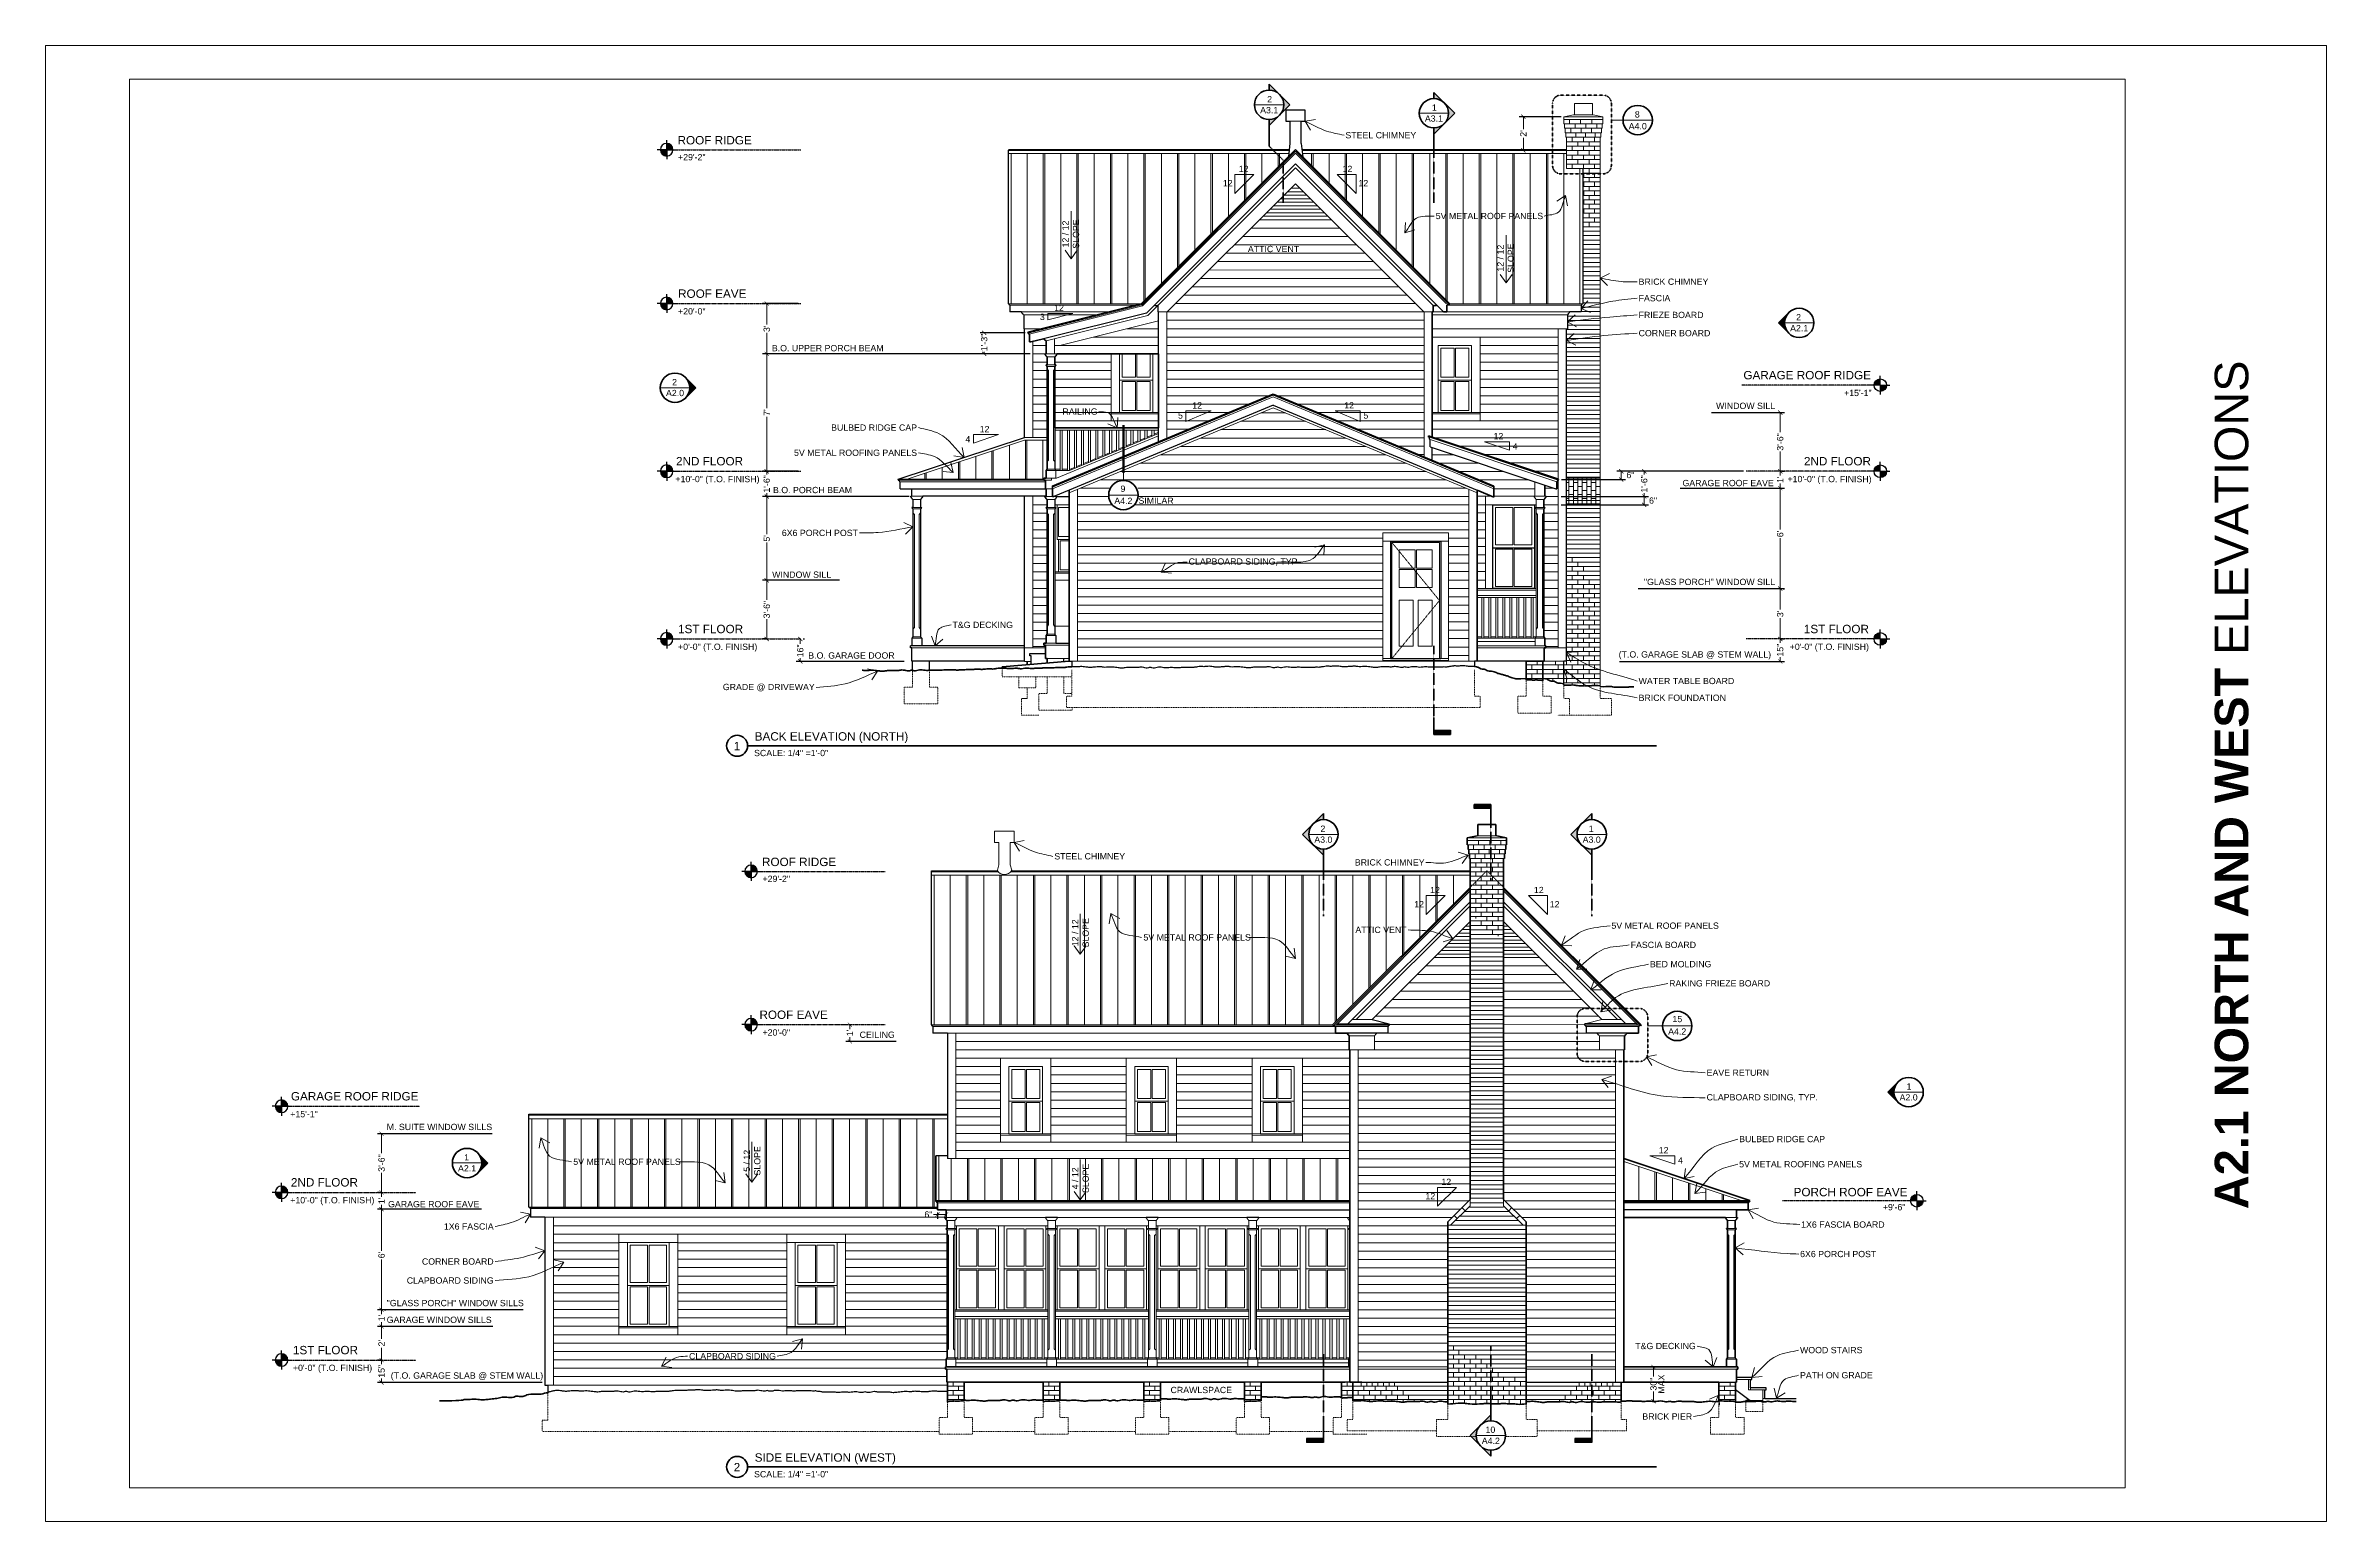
# Model space of a CAD drawing. Header units: inches. Extents: x -4969 to 16721, y 2489 to 24693.
# Drawn here: x 3348 to 4980, y 4791 to 5847 of the extents above; entities that cross this region are included whole.
import ezdxf

# ---------------------------------------------------------------- set-up
doc = ezdxf.new("R2010")
doc.units = ezdxf.units.IN
doc.header["$MEASUREMENT"] = 0
doc.linetypes.add('CENTER', pattern=[2, 1.25, -0.25, 0.25, -0.25])
doc.linetypes.add('DASHED2', pattern=[0.375, 0.25, -0.125])
doc.layers.get('0').update_dxf_attribs({"lineweight": 5})
doc.layers.add('0-NPLT', color=1, linetype='Continuous', plot=False)
for name, color, linetype, lineweight in [('1', 1, 'Continuous', 9), ('2', 6, 'Continuous', 20), ('3', 3, 'Continuous', 30), ('4', 2, 'Continuous', 40), ('5', 4, 'Continuous', 50), ('A-DIMSx', 7, 'Continuous', 9), ('A-LINK', 7, 'Continuous', 40), ('A-TEXTx', 7, 'Continuous', 20), ('TB-11x17', 7, 'Continuous', 100)]:
    doc.layers.add(name, color=color, linetype=linetype, lineweight=lineweight)
doc.styles.get("Standard").update_dxf_attribs({"font": 'Arial.ttf'})
doc.dimstyles.get("Standard").update_dxf_attribs({"dimtxt": 3, "dimasz": 2, "dimexe": 0.03125, "dimexo": 0.0625, "dimgap": 0.03125, "dimtad": 0, "dimtoh": 1, "dimdec": 4, "dimlfac": 0.99985, "dimzin": 0, "dimdsep": 46, "dimlunit": 4, "dimtxsty": 'Standard', "dimblk": 'ARCHTICK', "dimblk1": 'ARCHTICK', "dimblk2": 'ARCHTICK', "dimcen": 0.09, "dimclrt": 256, "dimadec": 0, "dimazin": 0, "dimtfac": 1, "dimtdec": 4, "dimtofl": 0, "dimtmove": 0, "dimatfit": 3, "dimfxl": 1, "dimtolj": 1, "dimtzin": 0, "dimarcsym": 0})

msp = doc.modelspace()

# ---------------------------------------------------------------- texts
at = {"ltscale": 0.5, "insert": (4912.2865153, 5317.5387499), "char_height": 24, "attachment_point": 5, "rotation": 90}
msp.add_mtext('{\\fArial|b1|i0|c0|p34;A2.1 NORTH AND WEST} ELEVATIONS', dxfattribs=at)
at = {"ltscale": 0.1, "char_height": 6}
for s, insert, width, attachment_point in [('{BACK ELEVATION (NORTH)}', (3855.3746103, 5347.4031323), 116.922436811, 7), ('{1}', (3842.7172833, 5345.3052195), 11.15057809, 5), ('2', (3842.7172833, 4829.3052195), 11.15057809, 5), ('{SIDE ELEVATION (WEST)}', (3855.3746103, 4831.4031323), 116.922436811, 7)]:
    msp.add_mtext(s, dxfattribs=dict(at, insert=insert, width=width, attachment_point=attachment_point))
at = {"layer": 'A-DIMSx', "ltscale": 0.1, "char_height": 4.5}
for s, insert, width, attachment_point in [('{B.O. UPPER PORCH BEAM}', (3867.6454188, 5632.2902196), 85.077874655, 1), ('WINDOW SILL', (4585.5625109, 5590.9874115), 99.347457914, 3), ('GARAGE ROOF EAVE', (4584.5709091, 5535.759739), 68.561329235, 3), ('{WINDOW SILL}', (3867.869844, 5470.1889723), 68.561329235, 1), ('"GLASS PORCH" WINDOW SILL', (4585.5625109, 5464.9874115), 99.347457914, 3), ('{B.O. GARAGE DOOR}', (3893.713988, 5412.3481906), 68.561329235, 1), ('CEILING', (3930.4776696, 5140.9857581), 99.347457914, 1), ('M. SUITE WINDOW SILLS', (3592.0743635, 5074.9874115), 99.347457914, 1), ('GARAGE ROOF EAVE', (3593.0659653, 5019.759739), 68.561329235, 1), ('"GLASS PORCH" WINDOW SILLS', (3592.0743635, 4948.9874115), 99.347457914, 1), ('GARAGE WINDOW SILLS', (3592.0743635, 4936.9874115), 99.347457914, 1)]:
    msp.add_mtext(s, dxfattribs=dict(at, insert=insert, width=width, attachment_point=attachment_point))
at = {"layer": 'A-DIMSx', "ltscale": 0.25, "insert": (4504.1124529, 4888.7441811), "char_height": 4.5, "attachment_point": 5, "rotation": 90}
msp.add_mtext('\\A1;MAX', dxfattribs=at)
at = {"layer": 'A-LINK', "color": 152, "ltscale": 0.1, "attachment_point": 5}
for s, insert, char_height, width in [('2', (4223.8287569, 5808.1455632), 4.5, 9.771161836), ('{\\H0.75x;A3.1}', (4223.5228715, 5800.2922479), 6, 9.85131083), ('{\\H0.75x;A3.1}', (4341.3925638, 5794.2922479), 6, 9.85131083), ('{1}', (4341.6984491, 5802.1455632), 4.5, 9.771161836), ('8', (4486.9265745, 5797.2522787), 4.5, 9.771161836), ('{\\H0.75x;A4.0}', (4487.2324599, 5788.7940373), 6, 9.85131083), ('2', (4602.3307062, 5652.1406597), 4.5, 9.771161836), ('{\\H0.75x;A2.1}', (4602.755093, 5644.2873445), 6, 9.85131083), ('{\\H0.75x;A2.0}', (3798.3717806, 5597.8918396), 6, 9.85131083), ('2', (3798.0658953, 5605.7451548), 4.5, 9.771161836), ('{\\H0.75x;A4.2}', (4119.1793638, 5520.7828916), 6, 9.85131083), ('9', (4118.8734785, 5529.3862069), 4.5, 9.771161836), ('{\\H0.75x;SIMILAR}', (4142.5699019, 5520.8542101), 6, 9.85131083), ('2', (4261.9776644, 5286.1455632), 4.5, 9.771161836), ('{1}', (4453.9776644, 5286.1455632), 4.5, 9.771161836), ('{\\H0.75x;A3.0}', (4262.2835498, 5278.2922479), 6, 9.85131083), ('{\\H0.75x;A3.0}', (4454.2835498, 5278.2922479), 6, 9.85131083), ('{\\H0.75x;A4.2}', (4515.4714629, 5141.05001), 6, 9.85131083), ('15', (4515.5749068, 5149.9434197), 4.5, 9.771161836), ('{\\H0.75x;A2.0}', (4681.0714604, 5093.8918396), 6, 9.85131083), ('{1}', (4681.3773458, 5101.7451548), 4.5, 9.771161836), ('{\\H0.75x;A2.1}', (3649.5536264, 5043.1392206), 6, 9.85131083), ('{1}', (3649.2477411, 5050.9925358), 4.5, 9.771161836), ('{\\H0.75x;A4.2}', (4382.113676, 4848.1670052), 6, 9.85131083), ('10', (4381.8077906, 4856.0203204), 4.5, 9.771161836)]:
    msp.add_mtext(s, dxfattribs=dict(at, insert=insert, char_height=char_height, width=width))
at = {"layer": 'A-TEXTx'}
for p in [(4133.5584917, 5206.1347962), (3725.5584812, 5045.6084537)]:
    msp.add_text('5V METAL ROOF PANELS', height=4.5, dxfattribs=at).set_placement(p)
at = {"layer": 'A-TEXTx', "ltscale": 0.5}
for s, insert, char_height, width, attachment_point in [('{ROOF RIDGE }', (3800.183617, 5781.8092037), 6, 81.256520484, 1), ('{+29\'-2"}', (3800.5383003, 5768.9544242), 4.5, 81.256520484, 1), ('{\\fArial Unicode MS|b0|i0|c0|p0;12}', (4197.3659467, 5745.8448032), 4.5, 7.734539628, 9), ('{\\fArial Unicode MS|b0|i0|c0|p0;12}', (4208.7573592, 5756.02832), 4.5, 7.734539628, 9), ('{\\fArial Unicode MS|b0|i0|c0|p0;12}', (4275.9946996, 5756.02832), 4.5, 7.734539628, 7), ('{\\fArial Unicode MS|b0|i0|c0|p0;12}', (4287.3861122, 5745.8448032), 4.5, 7.734539628, 7), ('{ROOF EAVE}', (3800.5707558, 5672.0278459), 6, 81.256520484, 1), ('{+20\'-0"}', (3800.5383003, 5658.6130223), 4.5, 81.256520484, 1), ('{\\fArial|b0|i0|c0|p0;3}', (4062.9432362, 5650.0772123), 4.5, 7.734539628, 9), ('{\\fArial|b0|i0|c0|p0;12}', (4076.6606276, 5656.6415012), 4.5, 7.734539628, 9), ('GARAGE ROOF RIDGE ', (4654.118266, 5613.7063154), 6, 97.332351113, 3), ('+15\'-1"', (4654.5710232, 5600.1984003), 4.5, 81.256520484, 3), ('{\\fArial|b0|i0|c0|p0;5}', (4161.7751226, 5579.508078), 4.5, 7.734539628, 9), ('{\\fArial|b0|i0|c0|p0;12}', (4175.492514, 5586.8223669), 4.5, 7.734539628, 9), ('{\\fArial|b0|i0|c0|p0;12}', (4277.2096861, 5586.8431489), 4.5, 7.734539628, 7), ('{\\fArial|b0|i0|c0|p0;5}', (4290.9270775, 5579.52886), 4.5, 7.734539628, 7), ('{\\fArial|b0|i0|c0|p0;4}', (4009.6448867, 5562.5581053), 4.5, 7.734539628, 9), ('{\\fArial|b0|i0|c0|p0;12}', (4023.3622781, 5569.8723942), 4.5, 7.734539628, 9), ('{\\fArial|b0|i0|c0|p0;12}', (4384.0444166, 5564.7926775), 4.5, 7.734539628, 7), ('{2ND FLOOR }', (3799.0896637, 5552.1209374), 6, 97.332351113, 1), ('{\\fArial|b0|i0|c0|p0;4}', (4397.7618081, 5557.4783886), 4.5, 7.734539628, 7), ('{2ND FLOOR }', (4654.118266, 5552.1209374), 6, 97.332351113, 3), ('{+10\'-0" (T.O. FINISH)}', (3798.6369065, 5538.6130223), 4.5, 81.256520484, 1), ('{+10\'-0" (T.O. FINISH)}', (4654.5710232, 5538.6130223), 4.5, 81.256520484, 3), ('{+0\'-0" (T.O. FINISH)}', (3800.5383003, 5418.6130223), 4.5, 81.256520484, 1), ('{1ST FLOOR}', (3800.5383003, 5432.0604536), 6, 94.776154357, 1), ('{+0\'-0" (T.O. FINISH)}', (4652.6696295, 5418.6130223), 4.5, 81.256520484, 3), ('{1ST FLOOR}', (4652.6696295, 5432.0604536), 6, 94.776154357, 3), ('(T.O. GARAGE SLAB @ STEM WALL)', (4582.6719328, 5413.1189715), 4.5, 119.392958836, 3), ('{ROOF RIDGE }', (3860.6125616, 5265.4105184), 6, 81.256520484, 1), ('{+29\'-2"}', (3860.9672449, 5252.5557388), 4.5, 81.256520484, 1), ('{\\fArial Unicode MS|b0|i0|c0|p0;12}', (4345.6842418, 5240.0283183), 4.5, 7.734539628, 9), ('{\\fArial Unicode MS|b0|i0|c0|p0;12}', (4412.9215822, 5240.0283183), 4.5, 7.734539628, 7), ('{\\fArial Unicode MS|b0|i0|c0|p0;12}', (4334.2928293, 5229.8448015), 4.5, 7.734539628, 9), ('{\\fArial Unicode MS|b0|i0|c0|p0;12}', (4424.3129947, 5229.8448015), 4.5, 7.734539628, 7), ('{ROOF EAVE}', (3858.7927256, 5156.0278459), 6, 81.256520484, 1), ('{+20\'-0"}', (3860.9672449, 5142.6130223), 4.5, 81.256520484, 1), ('GARAGE ROOF RIDGE ', (3523.5186084, 5097.7063154), 6, 97.332351113, 1), ('+15\'-1"', (3523.0658512, 5084.1984003), 4.5, 81.256520484, 1), ('{\\fArial|b0|i0|c0|p0;12}', (4502.3166947, 5053.8723957), 4.5, 7.734539628, 7), ('{\\fArial|b0|i0|c0|p0;4}', (4516.0340862, 5046.5581068), 4.5, 7.734539628, 7), ('{2ND FLOOR }', (3523.5186084, 5036.1209374), 6, 97.332351113, 1), ('{\\fArial Unicode MS|b0|i0|c0|p0;12}', (4353.7382823, 5031.2078995), 4.5, 7.734539628, 9), ('PORCH ROOF EAVE ', (4680.262988, 5029.1209374), 6, 97.332351113, 3), ('{+10\'-0" (T.O. FINISH)}', (3523.0658512, 5022.6130223), 4.5, 81.256520484, 1), ('{\\fArial Unicode MS|b0|i0|c0|p0;12}', (4342.3468698, 5021.0243827), 4.5, 7.734539628, 9), ('{+9\'-6"}', (4678.8143514, 5017.6130223), 4.5, 81.256520484, 3), ('{1ST FLOOR}', (3524.9672449, 4916.0604536), 6, 94.776154357, 1), ('{+0\'-0" (T.O. FINISH)}', (3524.9672449, 4902.6130223), 4.5, 81.256520484, 1), ('(T.O. GARAGE SLAB @ STEM WALL)', (3594.9649416, 4897.1189715), 4.5, 119.392958836, 1)]:
    msp.add_mtext(s, dxfattribs=dict(at, insert=insert, char_height=char_height, width=width, attachment_point=attachment_point))
at = {"layer": 'A-TEXTx', "ltscale": 0.25, "char_height": 4.5}
for s, insert, attachment_point in [('STEEL CHIMNEY', (4278.0783438, 5782.3753044), 4), ('{5V METAL ROOF PANELS}', (4342.6895287, 5724.5637324), 4), ('{BRICK CHIMNEY}', (4487.8567372, 5677.5453438), 4), ('{FASCIA }', (4487.8567372, 5665.7484128), 4), ('{FRIEZE BOARD}', (4487.8567372, 5653.7484128), 4), ('{CORNER BOARD}', (4487.8567372, 5640.7368684), 4), ('RAILING ', (4100.73915, 5584.6140168), 6), ('{BULBED RIDGE CAP}', (3971.5486981, 5573.1507423), 6), ('{5V METAL ROOFING PANELS}', (3971.5486981, 5555.1507423), 6), ('{6X6 PORCH POST}', (3929.2896231, 5497.7846736), 6), ('CLAPBOARD SIDING, TYP', (4165.879848, 5476.915121), 4), ('T&G DECKING', (3996.8998469, 5431.9739732), 4), ('{GRADE @ DRIVEWAY}', (3898.3306161, 5387.1118745), 6), ('WATER TABLE BOARD', (4487.8567372, 5391.8257352), 4), ('BRICK FOUNDATION', (4487.8567372, 5379.8257352), 4), ('STEEL CHIMNEY', (4069.7781961, 5266.3753027), 4), ('{BRICK CHIMNEY}', (4334.7301699, 5262.0293977), 6), ('{ATTIC VENT}', (4321.8745486, 5213.7619764), 6), ('{5V METAL ROOF PANELS}', (4468.4194938, 5216.751349), 4), ('{FASCIA BOARD}', (4482.1768531, 5202.9939897), 4), ('{BED MOLDING}', (4495.9342124, 5189.2366304), 4), ('{RAKING FRIEZE BOARD}', (4509.6915717, 5175.4792711), 4), ('{EAVE RETURN}', (4536.52466, 5111.5550109), 4), ('{CLAPBOARD SIDING, TYP.}', (4536.52466, 5093.5474948), 4), ('{BULBED RIDGE CAP}', (4559.8051349, 5064.0628579), 4), ('{5V METAL ROOFING PANELS}', (4559.8051349, 5046.0628579), 4), ('{1X6 FASCIA}', (3668.5951935, 5001.4866792), 6), ('{1X6 FASCIA BOARD}', (4604.1668056, 5002.8758753), 4), ('{CORNER BOARD}', (3668.5951935, 4976.4181627), 6), ('{6X6 PORCH POST}', (4603.4374805, 4981.7846751), 4), ('{CLAPBOARD SIDING}', (3668.5951935, 4962.8423642), 6), ('T&G DECKING', (4528.7791259, 4915.9739747), 6), ('{WOOD STAIRS}', (4603.3483567, 4913.0616999), 4), ('{CLAPBOARD SIDING}', (3808.3906423, 4908.6775306), 4), ('{PATH ON GRADE}', (4603.3483567, 4895.0616999), 4), ('CRAWLSPACE', (4152.9397319, 4884.500402), 4), ('{BRICK PIER}', (4526.1870225, 4865.5536697), 6)]:
    msp.add_mtext(s, dxfattribs=dict(at, insert=insert, attachment_point=attachment_point))
at = {"layer": 'A-TEXTx', "ltscale": 0.5, "char_height": 4.5, "attachment_point": 5, "rotation": 90}
for s, insert in [('{12 / 12 \\PSLOPE}', (4081.568836, 5711.6902096)), ('{12 / 12 \\PSLOPE}', (4392.7407595, 5694.4354417)), ('{12 / 12 \\PSLOPE}', (4088.4934609, 5211.7050533)), ('{5 / 12 \\PSLOPE}', (3853.5162476, 5048.504577)), ('{4 / 12 \\PSLOPE}', (4088.4934609, 5035.9616607))]:
    msp.add_mtext(s, dxfattribs=dict(at, insert=insert))
at = {"layer": 'A-TEXTx', "ltscale": 0.25, "insert": (4244.9424821, 5700.9320082), "char_height": 4.5, "attachment_point": 6, "rotation": 0.000000007}
msp.add_mtext('{ATTIC VENT}', dxfattribs=at)
at = {"layer": 'A-TEXTx', "insert": (3868.4721535, 5530.7516629), "char_height": 4.5, "width": 68.561329235, "attachment_point": 1}
msp.add_mtext('{B.O. PORCH BEAM}', dxfattribs=at)
at = {"layer": 'TB-11x17', "ltscale": 0.5, "char_height": 4.5, "width": 73.076179956, "attachment_point": 1}
for insert in [(3854.953836, 5342.5657064), (3854.9423205, 4826.5227301)]:
    msp.add_mtext('\\A1;SCALE: 1/4" =1\'-0"', dxfattribs=dict(at, insert=insert))

# ---------------------------------------------------------------- blocks, each defined once
blk = doc.blocks.new('_ArchTick')
at = {"color": 0, "linetype": 'ByBlock', "lineweight": 0, "const_width": 0.15}
blk.add_lwpolyline([(-0.5, -0.5), (0.5, 0.5)], dxfattribs=at)
blk = doc.blocks.new('*D80')
at = {"layer": 'A-DIMSx', "color": 0, "lineweight": -2, "ltscale": 0.1, "transparency": 16777216}
for p, q in [((4501.2, 4901), (4495.5, 4901)), ((4497.5, 4876.5), (4501.5, 4876.5))]:
    blk.add_line(p, q, dxfattribs=at)
at = {"layer": 'A-DIMSx', "color": 0, "lineweight": 5, "ltscale": 0.1, "transparency": 16777216}
for p, q in [((4498.5, 4901), (4498.5, 4894.1)), ((4498.5, 4876.5), (4498.5, 4883.4))]:
    blk.add_line(p, q, dxfattribs=at)
at = {"layer": 'Defpoints', "color": 0, "ltscale": 0.1, "transparency": 16777216}
for p in [(4503.2, 4901), (4495.5, 4876.5), (4498.5, 4876.5)]:
    blk.add_point(p, dxfattribs=at)
at = {"layer": 'A-DIMSx', "color": 0, "lineweight": 5, "ltscale": 0.1, "transparency": 16777216, "xscale": 3, "yscale": 3, "zscale": 3}
for p, rotation in [((4498.5, 4901), 90), ((4498.5, 4876.5), 270)]:
    blk.add_blockref('_ArchTick', p, dxfattribs=dict(at, rotation=rotation))
at = {"layer": 'A-DIMSx', "ltscale": 0.1, "transparency": 16777216, "insert": (4498.5, 4888.7), "char_height": 4.5, "attachment_point": 5, "rotation": 90}
blk.add_mtext('\\A1;30"', dxfattribs=at)
blk = doc.blocks.new('Point')
at = {"lineweight": 0, "ltscale": 0.1}
h = blk.add_hatch(color=256, dxfattribs=at)
h.dxf.hatch_style = 1
h.paths.add_polyline_path([(-3.29, 4.165, 0.414214), (-3.353, 4.103), (-3.29, 4.103)])
h.paths.add_polyline_path([(-3.29, 4.103), (-3.29, 4.04, 0.414214), (-3.228, 4.103)])
at = {"layer": '3', "ltscale": 0.1}
for q in [(-3.384, 4.103), (-3.29, 4.197), (-3.197, 4.103), (-3.29, 4.009)]:
    blk.add_line((-3.29, 4.103), q, dxfattribs=at)
blk.add_circle((-3.29, 4.103), 0.0625, dxfattribs=at)
blk = doc.blocks.new('*D81')
at = {"layer": 'A-DIMSx', "color": 0, "lineweight": -2, "ltscale": 0.1, "transparency": 16777216}
for p, q in [((4432.4, 5795.6), (4402.4, 5795.6)), ((4424.3, 5771.6), (4402.4, 5771.6))]:
    blk.add_line(p, q, dxfattribs=at)
at = {"layer": 'A-DIMSx', "color": 0, "lineweight": 5, "ltscale": 0.1, "transparency": 16777216}
for p, q in [((4405.4, 5795.6), (4405.4, 5786.7)), ((4405.4, 5771.6), (4405.4, 5780.5))]:
    blk.add_line(p, q, dxfattribs=at)
at = {"layer": 'Defpoints', "color": 0, "ltscale": 0.1, "transparency": 16777216}
for p in [(4405.4, 5795.6), (4434.4, 5795.6), (4426.3, 5771.6)]:
    blk.add_point(p, dxfattribs=at)
at = {"layer": 'A-DIMSx', "color": 0, "lineweight": 5, "ltscale": 0.1, "transparency": 16777216, "xscale": 3, "yscale": 3, "zscale": 3}
for p, rotation in [((4405.4, 5795.6), 90), ((4405.4, 5771.6), 270)]:
    blk.add_blockref('_ArchTick', p, dxfattribs=dict(at, rotation=rotation))
at = {"layer": 'A-DIMSx', "ltscale": 0.1, "transparency": 16777216, "insert": (4405.4, 5783.6), "char_height": 4.5, "attachment_point": 5, "rotation": 90}
blk.add_mtext("\\A1;2'", dxfattribs=at)
blk = doc.blocks.new('Section Callout')
at = {"layer": 'A-LINK', "ltscale": 0.1}
h = blk.add_hatch(color=152, dxfattribs=at)
h.paths.add_polyline_path([(1891.1, 7392.5), (1883.6, 7385.1), (1891.1, 7377.7, -0.198912), (1888, 7385.1, -0.198912)])
h.paths.add_polyline_path([(1898.5, 7399.9), (1891.1, 7392.5, -0.198912), (1898.5, 7395.6)])
h.paths.add_polyline_path([(1891.1, 7377.7), (1898.5, 7370.2), (1898.5, 7374.6, -0.198912)])
at = {"layer": 'A-LINK', "color": 152, "ltscale": 0.1}
for p, q in [((1883.6, 7385.1), (1898.5, 7399.9)), ((1898.5, 7399.9), (1898.5, 7395.6)), ((1883.6, 7385.1), (1898.5, 7370.2)), ((1898.5, 7374.6), (1898.5, 7370.2)), ((1898.5, 7370.2), (1898.5, 7355.5))]:
    blk.add_line(p, q, dxfattribs=at)
blk.add_circle((1898.5, 7385.1), 10.5, dxfattribs=at)
blk = doc.blocks.new('Section Tail 1a')
at = {"layer": 'A-LINK', "lineweight": 5, "ltscale": 0.1}
blk.add_hatch(color=152, dxfattribs=at).paths.add_polyline_path([(5.425, 3.094), (5.425, 3.156), (5.175, 3.156), (5.175, 3.094)])
at = {"layer": 'A-LINK', "color": 152, "linetype": 'Continuous', "lineweight": 30, "ltscale": 0.1}
for p, q in [((5.425, 3.156), (5.175, 3.156)), ((5.175, 3.094), (5.175, 3.156)), ((5.425, 3.094), (5.175, 3.094))]:
    blk.add_line(p, q, dxfattribs=at)
at = {"layer": 'A-LINK', "color": 152, "linetype": 'Continuous', "ltscale": 0.1}
blk.add_line((5.425, 2.906), (5.425, 3.156), dxfattribs=at)
blk = doc.blocks.new('Elevation Callout - 1')
at = {"layer": 'A-LINK', "ltscale": 0.1}
blk.add_hatch(color=152, dxfattribs=at).paths.add_polyline_path([(2031.6, 7377.7), (2039, 7370.2), (2046.4, 7377.7, -0.198912), (2039, 7374.6, -0.198912)])
at = {"layer": 'A-LINK', "color": 152, "ltscale": 0.1}
for q in [(2031.6, 7377.7), (2046.4, 7377.7)]:
    blk.add_line((2039, 7370.2), q, dxfattribs=at)
blk.add_circle((2039, 7385.1), 10.5, dxfattribs=at)
blk = doc.blocks.new('Column 01 elev')
at = {"layer": '1', "ltscale": 0.25}
for p, q in [((2204, 5527.7), (2198.5, 5527.7)), ((2204, 5521.9), (2198.5, 5521.9)), ((2204, 5520.9), (2198.5, 5520.9)), ((2199.5, 5516.9), (2199.5, 5435.9)), ((2203, 5516.9), (2203, 5435.9)), ((2199.5, 5435.9), (2198.5, 5434.9)), ((2203, 5435.9), (2204, 5434.9)), ((2197.8, 5428.4), (2204.8, 5428.4)), ((2198.5, 5429.4), (2204, 5429.4))]:
    blk.add_line(p, q, dxfattribs=at)
at = {"layer": '1', "lineweight": 5, "ltscale": 0.25}
for p, q in [((2199.5, 5516.9), (2198.5, 5517.9)), ((2204, 5517.9), (2203, 5516.9))]:
    blk.add_line(p, q, dxfattribs=at)
at = {"layer": '3', "lineweight": 5, "ltscale": 0.1}
blk.add_line((2197, 5529.9), (2205.6, 5529.9), dxfattribs=at)
at = {"layer": '4'}
for p, q in [((2197, 5529.4), (2197, 5529.9)), ((2197.9, 5528.2), (2197.9, 5528.4)), ((2198.5, 5527.7), (2198.3, 5527.7)), ((2198.5, 5527.7), (2198.5, 5521.9)), ((2198.5, 5520.9), (2198.5, 5429.4)), ((2204, 5527.7), (2204, 5521.9)), ((2204, 5527.7), (2204.3, 5527.7)), ((2204, 5520.9), (2204, 5429.4)), ((2204.7, 5528.2), (2204.7, 5528.4)), ((2205.6, 5529.4), (2205.6, 5529.9)), ((2197.8, 5428.4), (2198.5, 5429.4)), ((2197.8, 5428.4), (2197.8, 5422.9)), ((2204, 5429.4), (2204.8, 5428.4)), ((2204.8, 5428.4), (2204.8, 5422.9))]:
    blk.add_line(p, q, dxfattribs=at)
at = {"layer": '4', "ltscale": 0.25}
for p, q in [((2198.5, 5521.9), (2197.8, 5521.9)), ((2198.3, 5520.9), (2198.5, 5520.9)), ((2204, 5521.9), (2204.8, 5521.9)), ((2204.3, 5520.9), (2204, 5520.9))]:
    blk.add_line(p, q, dxfattribs=at)
for centre, start, end in [((2198.4, 5521.9), 179.1702, 233.9599), ((2197.7, 5521), 359.1702, 53.9599), ((2204.9, 5521), 126.0401, 180.8298), ((2204.2, 5521.9), 306.0401, 0.8298)]:
    blk.add_arc(centre, 0.607, start, end, dxfattribs=at)
at = {"layer": '4'}
for points, knots in [([(2197.9, 5528.4), (2197.9, 5528.4), (2197.8, 5528.4), (2197.7, 5528.5), (2197.6, 5528.6), (2197.6, 5528.7), (2197.5, 5528.8), (2197.5, 5528.9), (2197.5, 5529), (2197.4, 5529.1), (2197.4, 5529.2), (2197.3, 5529.3), (2197.2, 5529.3), (2197.1, 5529.4), (2197.1, 5529.4), (2197, 5529.4)], [0.0155755, 0.0155755, 0.0155755, 0.0155755, 0.0913028, 0.1674337, 0.240804, 0.3221473, 0.4016041, 0.479934, 0.5587836, 0.63986, 0.7243935, 0.7885425, 0.8553172, 0.923465, 0.9867831, 0.9867831, 0.9867831, 0.9867831]), ([(2198.3, 5527.7), (2198.3, 5527.7), (2198.3, 5527.8), (2198.3, 5527.9), (2198.2, 5528), (2198.2, 5528), (2198.1, 5528.1), (2198, 5528.1), (2197.9, 5528.2)], [0.002479, 0.002479, 0.002479, 0.002479, 0.1892867, 0.3469333, 0.4813355, 0.6000559, 0.7825047, 0.9879342, 0.9879342, 0.9879342, 0.9879342]), ([(2204.3, 5527.7), (2204.3, 5527.7), (2204.3, 5527.8), (2204.3, 5527.9), (2204.4, 5528), (2204.4, 5528), (2204.5, 5528.1), (2204.6, 5528.1), (2204.7, 5528.2)], [0.002479, 0.002479, 0.002479, 0.002479, 0.1892867, 0.3469333, 0.4813355, 0.6000559, 0.7825047, 0.9879342, 0.9879342, 0.9879342, 0.9879342]), ([(2204.7, 5528.4), (2204.7, 5528.4), (2204.8, 5528.4), (2204.9, 5528.5), (2205, 5528.6), (2205, 5528.7), (2205.1, 5528.8), (2205.1, 5528.9), (2205.1, 5529), (2205.2, 5529.1), (2205.2, 5529.2), (2205.3, 5529.3), (2205.4, 5529.3), (2205.5, 5529.4), (2205.5, 5529.4), (2205.6, 5529.4)], [0.0155755, 0.0155755, 0.0155755, 0.0155755, 0.0913028, 0.1674337, 0.240804, 0.3221473, 0.4016041, 0.479934, 0.5587836, 0.63986, 0.7243935, 0.7885425, 0.8553172, 0.923465, 0.9867831, 0.9867831, 0.9867831, 0.9867831])]:
    blk.add_open_spline(points, degree=3, knots=knots, dxfattribs=at)
blk = doc.blocks.new('*D344')
at = {"layer": 'A-DIMSx', "color": 0, "lineweight": 5, "ltscale": 0.1, "transparency": 16777216}
for p, q in [((3888, 5421.9), (3888, 5418.5)), ((3888, 5405.9), (3888, 5408.3))]:
    blk.add_line(p, q, dxfattribs=at)
at = {"layer": 'A-DIMSx', "color": 0, "lineweight": -2, "ltscale": 0.1, "transparency": 16777216}
for p, q in [((3890, 5421.9), (3891, 5421.9)), ((3962.4, 5405.9), (3885, 5405.9))]:
    blk.add_line(p, q, dxfattribs=at)
at = {"layer": 'Defpoints', "color": 0, "ltscale": 0.1, "transparency": 16777216}
for p in [(3888, 5421.9), (3888, 5405.9), (3964.4, 5405.9)]:
    blk.add_point(p, dxfattribs=at)
at = {"layer": 'A-DIMSx', "color": 0, "lineweight": 5, "ltscale": 0.1, "transparency": 16777216, "xscale": 3, "yscale": 3, "zscale": 3}
for p, rotation in [((3888, 5421.9), 90), ((3888, 5405.9), 270)]:
    blk.add_blockref('_ArchTick', p, dxfattribs=dict(at, rotation=rotation))
at = {"layer": 'A-DIMSx', "ltscale": 0.1, "transparency": 16777216, "insert": (3888, 5413.4), "char_height": 4.5, "attachment_point": 5, "rotation": 90}
blk.add_mtext('\\A1;{16"}', dxfattribs=at)
blk = doc.blocks.new('*D345')
at = {"layer": 'A-DIMSx', "color": 0, "lineweight": -2, "ltscale": 0.1, "transparency": 16777216}
for p, q in [((3867, 5463.9), (3861, 5463.9)), ((3864.3, 5421.9), (3861, 5421.9))]:
    blk.add_line(p, q, dxfattribs=at)
at = {"layer": 'A-DIMSx', "color": 0, "lineweight": 5, "ltscale": 0.1, "transparency": 16777216}
for p, q in [((3864, 5463.9), (3864, 5449.9)), ((3864, 5421.9), (3864, 5436))]:
    blk.add_line(p, q, dxfattribs=at)
at = {"layer": 'Defpoints', "color": 0, "ltscale": 0.1, "transparency": 16777216}
for p in [(3864, 5463.9), (3869, 5463.9), (3866.3, 5421.9)]:
    blk.add_point(p, dxfattribs=at)
at = {"layer": 'A-DIMSx', "color": 0, "lineweight": 5, "ltscale": 0.1, "transparency": 16777216, "xscale": 3, "yscale": 3, "zscale": 3}
for p, rotation in [((3864, 5463.9), 90), ((3864, 5421.9), 270)]:
    blk.add_blockref('_ArchTick', p, dxfattribs=dict(at, rotation=rotation))
at = {"layer": 'A-DIMSx', "ltscale": 0.1, "transparency": 16777216, "insert": (3864, 5442.9), "char_height": 4.5, "attachment_point": 5, "rotation": 90}
blk.add_mtext('\\A1;3\'-6"', dxfattribs=at)
blk = doc.blocks.new('*D346')
at = {"layer": 'A-DIMSx', "color": 0, "lineweight": -2, "ltscale": 0.1, "transparency": 16777216}
for p, q in [((3965.9, 5523.9), (3861, 5523.9)), ((3916, 5463.9), (3861, 5463.9))]:
    blk.add_line(p, q, dxfattribs=at)
at = {"layer": 'A-DIMSx', "color": 0, "lineweight": 5, "ltscale": 0.1, "transparency": 16777216}
for p, q in [((3864, 5523.9), (3864, 5497)), ((3864, 5463.9), (3864, 5490.9))]:
    blk.add_line(p, q, dxfattribs=at)
at = {"layer": 'Defpoints', "color": 0, "ltscale": 0.1, "transparency": 16777216}
for p in [(3864, 5523.9), (3967.9, 5523.9), (3918, 5463.9)]:
    blk.add_point(p, dxfattribs=at)
at = {"layer": 'A-DIMSx', "color": 0, "lineweight": 5, "ltscale": 0.1, "transparency": 16777216, "xscale": 3, "yscale": 3, "zscale": 3}
for p, rotation in [((3864, 5523.9), 90), ((3864, 5463.9), 270)]:
    blk.add_blockref('_ArchTick', p, dxfattribs=dict(at, rotation=rotation))
at = {"layer": 'A-DIMSx', "ltscale": 0.1, "transparency": 16777216, "insert": (3864, 5493.9), "char_height": 4.5, "attachment_point": 5, "rotation": 90}
blk.add_mtext("\\A1;5'", dxfattribs=at)
blk = doc.blocks.new('*D347')
at = {"layer": 'A-DIMSx', "color": 0, "lineweight": -2, "ltscale": 0.1, "transparency": 16777216}
for p, q in [((4052.4, 5625.9), (3861, 5625.9)), ((3862.8, 5541.9), (3861, 5541.9))]:
    blk.add_line(p, q, dxfattribs=at)
at = {"layer": 'A-DIMSx', "color": 0, "lineweight": 5, "ltscale": 0.1, "transparency": 16777216}
for p, q in [((3864, 5625.9), (3864, 5587)), ((3864, 5541.9), (3864, 5580.9))]:
    blk.add_line(p, q, dxfattribs=at)
at = {"layer": 'Defpoints', "color": 0, "ltscale": 0.1, "transparency": 16777216}
for p in [(3864, 5625.9), (4054.4, 5625.9), (3864.8, 5541.9)]:
    blk.add_point(p, dxfattribs=at)
at = {"layer": 'A-DIMSx', "color": 0, "lineweight": 5, "ltscale": 0.1, "transparency": 16777216, "xscale": 3, "yscale": 3, "zscale": 3}
for p, rotation in [((3864, 5625.9), 90), ((3864, 5541.9), 270)]:
    blk.add_blockref('_ArchTick', p, dxfattribs=dict(at, rotation=rotation))
at = {"layer": 'A-DIMSx', "ltscale": 0.1, "transparency": 16777216, "insert": (3864, 5583.9), "char_height": 4.5, "attachment_point": 5, "rotation": 90}
blk.add_mtext("\\A1;7'", dxfattribs=at)
blk = doc.blocks.new('*D348')
at = {"layer": 'A-DIMSx', "color": 0, "lineweight": -2, "ltscale": 0.1, "transparency": 16777216}
for p, q in [((3886.4, 5661.9), (3861, 5661.9)), ((4052.4, 5625.9), (3861, 5625.9))]:
    blk.add_line(p, q, dxfattribs=at)
at = {"layer": 'A-DIMSx', "color": 0, "lineweight": 5, "ltscale": 0.1, "transparency": 16777216}
for p, q in [((3864, 5661.9), (3864, 5647)), ((3864, 5625.9), (3864, 5640.9))]:
    blk.add_line(p, q, dxfattribs=at)
at = {"layer": 'Defpoints', "color": 0, "ltscale": 0.1, "transparency": 16777216}
for p in [(3864, 5661.9), (3888.4, 5661.9), (4054.4, 5625.9)]:
    blk.add_point(p, dxfattribs=at)
at = {"layer": 'A-DIMSx', "color": 0, "lineweight": 5, "ltscale": 0.1, "transparency": 16777216, "xscale": 3, "yscale": 3, "zscale": 3}
for p, rotation in [((3864, 5661.9), 90), ((3864, 5625.9), 270)]:
    blk.add_blockref('_ArchTick', p, dxfattribs=dict(at, rotation=rotation))
at = {"layer": 'A-DIMSx', "ltscale": 0.1, "transparency": 16777216, "insert": (3864, 5643.9), "char_height": 4.5, "attachment_point": 5, "rotation": 90}
blk.add_mtext("\\A1;3'", dxfattribs=at)
blk = doc.blocks.new('*D349')
at = {"layer": 'A-DIMSx', "color": 0, "lineweight": -2, "ltscale": 0.1, "transparency": 16777216}
for p, q in [((3886.4, 5541.9), (3861, 5541.9)), ((3965.9, 5523.9), (3861, 5523.9))]:
    blk.add_line(p, q, dxfattribs=at)
at = {"layer": 'A-DIMSx', "color": 0, "lineweight": 5, "ltscale": 0.1, "transparency": 16777216}
for p, q in [((3864, 5541.9), (3864, 5539.7)), ((3864, 5523.9), (3864, 5526.2))]:
    blk.add_line(p, q, dxfattribs=at)
at = {"layer": 'Defpoints', "color": 0, "ltscale": 0.1, "transparency": 16777216}
for p in [(3864, 5541.9), (3888.4, 5541.9), (3967.9, 5523.9)]:
    blk.add_point(p, dxfattribs=at)
at = {"layer": 'A-DIMSx', "color": 0, "lineweight": 5, "ltscale": 0.1, "transparency": 16777216, "xscale": 3, "yscale": 3, "zscale": 3}
for p, rotation in [((3864, 5541.9), 90), ((3864, 5523.9), 270)]:
    blk.add_blockref('_ArchTick', p, dxfattribs=dict(at, rotation=rotation))
at = {"layer": 'A-DIMSx', "ltscale": 0.1, "transparency": 16777216, "insert": (3864, 5532.9), "char_height": 4.5, "attachment_point": 5, "rotation": 90}
blk.add_mtext('\\A1;1\'-6"', dxfattribs=at)
blk = doc.blocks.new('Detail Callout')
at = {"layer": '2', "color": 152, "ltscale": 0.1}
blk.add_line((240.2, 5822.3), (219.2, 5822.3), dxfattribs=at)
at = {"layer": 'A-LINK', "color": 152, "ltscale": 0.1}
blk.add_circle((229.7, 5822.3), 10.5, dxfattribs=at)
blk = doc.blocks.new('BORDER 11X17')
at = {"layer": '0-NPLT', "lineweight": 9, "ltscale": 0.1}
blk.add_lwpolyline([(29864.74, -10461.77), (29048.74, -10461.77), (29048.74, -10989.77), (29864.74, -10989.77), (29864.74, -10461.77)], dxfattribs=at)
blk.add_lwpolyline([(29792.74, -10473.77), (29078.74, -10473.77), (29078.74, -10977.77), (29792.74, -10977.77)], close=True, dxfattribs=at)
blk = doc.blocks.new('pilaster')
at = {"layer": '1', "ltscale": 0.25}
for p, q in [((3942.1, 4999.8), (3936.6, 4999.8)), ((3942.1, 4994.1), (3936.6, 4994.1)), ((3942.1, 4993.1), (3936.6, 4993.1)), ((3937.6, 4989.1), (3937.6, 4908)), ((3941.1, 4989.1), (3941.1, 4908)), ((3935.9, 4900.5), (3942.9, 4900.5)), ((3937.6, 4908), (3936.6, 4907)), ((3936.6, 4901.5), (3942.1, 4901.5)), ((3941.1, 4908), (3942.1, 4907))]:
    blk.add_line(p, q, dxfattribs=at)
at = {"layer": '1', "lineweight": 5, "ltscale": 0.25}
for p, q in [((3937.6, 4989.1), (3936.6, 4990.1)), ((3942.1, 4990.1), (3941.1, 4989.1))]:
    blk.add_line(p, q, dxfattribs=at)
at = {"layer": '2'}
for p, q in [((3935.1, 5002.1), (3943.6, 5002.1)), ((3935.1, 5001.5), (3935.1, 5002.1)), ((3936, 5000.3), (3936, 5000.5)), ((3936.6, 4999.8), (3936.4, 4999.8)), ((3936.6, 4999.8), (3936.6, 4994.1)), ((3942.1, 4999.8), (3942.1, 4994.1)), ((3942.1, 4999.8), (3942.3, 4999.8)), ((3942.7, 5000.3), (3942.7, 5000.5)), ((3943.6, 5001.5), (3943.6, 5002.1)), ((3936.6, 4993.1), (3936.6, 4901.5)), ((3942.1, 4993.1), (3942.1, 4901.5)), ((3935.9, 4900.5), (3936.6, 4901.5)), ((3935.9, 4900.5), (3935.9, 4895)), ((3942.1, 4901.5), (3942.9, 4900.5)), ((3942.9, 4900.5), (3942.9, 4895))]:
    blk.add_line(p, q, dxfattribs=at)
at = {"layer": '2', "ltscale": 0.25}
for p, q in [((3936.6, 4994.1), (3935.9, 4994.1)), ((3942.1, 4994.1), (3942.9, 4994.1)), ((3936.4, 4993.1), (3936.6, 4993.1)), ((3942.4, 4993.1), (3942.1, 4993.1))]:
    blk.add_line(p, q, dxfattribs=at)
for centre, start, end in [((3936.5, 4994.1), 179.1702, 233.9599), ((3942.2, 4994.1), 306.0401, 0.8298), ((3935.7, 4993.1), 359.1702, 53.9599), ((3943, 4993.1), 126.0401, 180.8298)]:
    blk.add_arc(centre, 0.607, start, end, dxfattribs=at)
at = {"layer": '2'}
for points, knots in [([(3936, 5000.5), (3935.9, 5000.6), (3935.9, 5000.6), (3935.8, 5000.6), (3935.7, 5000.7), (3935.6, 5000.8), (3935.6, 5000.9), (3935.6, 5001), (3935.5, 5001.1), (3935.5, 5001.2), (3935.4, 5001.3), (3935.4, 5001.4), (3935.3, 5001.5), (3935.2, 5001.5), (3935.1, 5001.5), (3935.1, 5001.5)], [0.0155755, 0.0155755, 0.0155755, 0.0155755, 0.0913028, 0.1674337, 0.240804, 0.3221473, 0.4016041, 0.479934, 0.5587836, 0.63986, 0.7243935, 0.7885425, 0.8553172, 0.923465, 0.9867831, 0.9867831, 0.9867831, 0.9867831]), ([(3936.4, 4999.8), (3936.4, 4999.8), (3936.3, 4999.9), (3936.3, 5000), (3936.3, 5000.1), (3936.2, 5000.2), (3936.1, 5000.2), (3936.1, 5000.3), (3936, 5000.3)], [0.002479, 0.002479, 0.002479, 0.002479, 0.1892867, 0.3469333, 0.4813355, 0.6000559, 0.7825047, 0.9879342, 0.9879342, 0.9879342, 0.9879342]), ([(3942.3, 4999.8), (3942.4, 4999.8), (3942.4, 4999.9), (3942.4, 5000), (3942.4, 5000.1), (3942.5, 5000.2), (3942.6, 5000.2), (3942.7, 5000.3), (3942.7, 5000.3)], [0.002479, 0.002479, 0.002479, 0.002479, 0.1892867, 0.3469333, 0.4813355, 0.6000559, 0.7825047, 0.9879342, 0.9879342, 0.9879342, 0.9879342]), ([(3942.7, 5000.5), (3942.8, 5000.6), (3942.9, 5000.6), (3943, 5000.6), (3943, 5000.7), (3943.1, 5000.8), (3943.1, 5000.9), (3943.1, 5001), (3943.2, 5001.1), (3943.2, 5001.2), (3943.3, 5001.3), (3943.3, 5001.4), (3943.4, 5001.5), (3943.5, 5001.5), (3943.6, 5001.5), (3943.6, 5001.5)], [0.0155755, 0.0155755, 0.0155755, 0.0155755, 0.0913028, 0.1674337, 0.240804, 0.3221473, 0.4016041, 0.479934, 0.5587836, 0.63986, 0.7243935, 0.7885425, 0.8553172, 0.923465, 0.9867831, 0.9867831, 0.9867831, 0.9867831])]:
    blk.add_open_spline(points, degree=3, knots=knots, dxfattribs=at)
blk = doc.blocks.new('Double Porch Windows')
at = {"layer": '1', "lineweight": 5, "ltscale": 0.1}
for p, q in [((3842.8, 4995.9), (3841.5, 4995.9)), ((3872.8, 4995.9), (3876.8, 4995.9)), ((3906.8, 4995.9), (3908, 4995.9)), ((3876.8, 4935.9), (3872.8, 4935.9))]:
    blk.add_line(p, q, dxfattribs=at)
at = {"layer": '1'}
for p, q in [((3842.8, 4935.9), (3841.5, 4935.9)), ((3908, 4931), (3841.5, 4931)), ((3908, 4929.5), (3841.5, 4929.5)), ((3843.8, 4929.5), (3843.8, 4900.5)), ((3845.3, 4929.5), (3845.3, 4900.5)), ((3849, 4929.5), (3849, 4900.5)), ((3850.5, 4929.5), (3850.5, 4900.5)), ((3854, 4929.5), (3854, 4900.5)), ((3855.5, 4929.5), (3855.5, 4900.5)), ((3859, 4929.5), (3859, 4900.5)), ((3860.5, 4929.5), (3860.5, 4900.5)), ((3864, 4929.5), (3864, 4900.5)), ((3865.5, 4929.5), (3865.5, 4900.5)), ((3869, 4929.5), (3869, 4900.5)), ((3870.5, 4929.5), (3870.5, 4900.5)), ((3874, 4929.5), (3874, 4900.5)), ((3875.5, 4929.5), (3875.5, 4900.5)), ((3879, 4929.5), (3879, 4900.5)), ((3880.5, 4929.5), (3880.5, 4900.5)), ((3884, 4929.5), (3884, 4900.5)), ((3885.5, 4929.5), (3885.5, 4900.5)), ((3889, 4929.5), (3889, 4900.5)), ((3890.5, 4929.5), (3890.5, 4900.5)), ((3894, 4929.5), (3894, 4900.5)), ((3895.5, 4929.5), (3895.5, 4900.5)), ((3899, 4929.5), (3899, 4900.5)), ((3900.5, 4929.5), (3900.5, 4900.5)), ((3904, 4929.5), (3904, 4900.5)), ((3905.5, 4929.5), (3905.5, 4900.5)), ((3906.8, 4935.9), (3908, 4935.9)), ((3843.8, 4901.5), (3841.5, 4901.5)), ((3907.3, 4900.5), (3842.3, 4900.5)), ((3907.3, 4898), (3842.3, 4898)), ((3849, 4901.5), (3845.3, 4901.5)), ((3854, 4901.5), (3850.5, 4901.5)), ((3859, 4901.5), (3855.5, 4901.5)), ((3864, 4901.5), (3860.5, 4901.5)), ((3869, 4901.5), (3865.5, 4901.5)), ((3874, 4901.5), (3870.5, 4901.5)), ((3879, 4901.5), (3875.5, 4901.5)), ((3884, 4901.5), (3880.5, 4901.5)), ((3889, 4901.5), (3885.5, 4901.5)), ((3894, 4901.5), (3890.5, 4901.5)), ((3899, 4901.5), (3895.5, 4901.5)), ((3904, 4901.5), (3900.5, 4901.5)), ((3908, 4901.5), (3905.5, 4901.5))]:
    blk.add_line(p, q, dxfattribs=at)
at = {"layer": '2'}
for p, q in [((3842.8, 4995.9), (3842.8, 4935.9)), ((3872.8, 4995.9), (3842.8, 4995.9)), ((3844.8, 4967.2), (3844.8, 4993.9)), ((3857.3, 4993.9), (3844.8, 4993.9)), ((3857.3, 4967.2), (3857.3, 4993.9)), ((3870.8, 4993.9), (3858.3, 4993.9)), ((3858.3, 4967.2), (3858.3, 4993.9)), ((3870.8, 4967.2), (3870.8, 4993.9)), ((3872.8, 4995.9), (3872.8, 4935.9)), ((3906.8, 4995.9), (3876.8, 4995.9)), ((3876.8, 4995.9), (3876.8, 4935.9)), ((3878.8, 4967.2), (3878.8, 4993.9)), ((3891.3, 4993.9), (3878.8, 4993.9)), ((3891.3, 4967.2), (3891.3, 4993.9)), ((3904.8, 4993.9), (3892.3, 4993.9)), ((3892.3, 4967.2), (3892.3, 4993.9)), ((3904.8, 4967.2), (3904.8, 4993.9)), ((3906.8, 4995.9), (3906.8, 4935.9)), ((3872.8, 4965.2), (3842.8, 4965.2)), ((3844.8, 4967.2), (3857.3, 4967.2)), ((3844.8, 4937.4), (3844.8, 4964.2)), ((3857.3, 4964.2), (3844.8, 4964.2)), ((3857.3, 4937.4), (3857.3, 4964.2)), ((3858.3, 4967.2), (3870.8, 4967.2)), ((3858.3, 4937.4), (3858.3, 4964.2)), ((3870.8, 4964.2), (3858.3, 4964.2)), ((3870.8, 4937.4), (3870.8, 4964.2)), ((3906.8, 4965.2), (3876.8, 4965.2)), ((3878.8, 4967.2), (3891.3, 4967.2)), ((3878.8, 4937.4), (3878.8, 4964.2)), ((3891.3, 4964.2), (3878.8, 4964.2)), ((3891.3, 4937.4), (3891.3, 4964.2)), ((3892.3, 4967.2), (3904.8, 4967.2)), ((3892.3, 4937.4), (3892.3, 4964.2)), ((3904.8, 4964.2), (3892.3, 4964.2)), ((3904.8, 4937.4), (3904.8, 4964.2)), ((3841.5, 4934.9), (3908, 4934.9)), ((3842.8, 4935.9), (3872.8, 4935.9)), ((3844.8, 4937.4), (3857.3, 4937.4)), ((3858.3, 4937.4), (3870.8, 4937.4)), ((3876.8, 4935.9), (3906.8, 4935.9)), ((3878.8, 4937.4), (3891.3, 4937.4)), ((3892.3, 4937.4), (3904.8, 4937.4))]:
    blk.add_line(p, q, dxfattribs=at)
blk = doc.blocks.new('window elev 3060 distant')
at = {"layer": '1'}
for p, q in [((3727.4, 5121.9), (3727.4, 5055.9)), ((3769.2, 5121.9), (3727.4, 5121.9)), ((3735.4, 5087.2), (3735.4, 5113.9)), ((3747.9, 5113.9), (3735.4, 5113.9)), ((3747.9, 5087.2), (3747.9, 5113.9)), ((3761.4, 5113.9), (3748.9, 5113.9)), ((3748.9, 5087.2), (3748.9, 5113.9)), ((3761.4, 5087.2), (3761.4, 5113.9)), ((3769.4, 5121.9), (3769.4, 5056.4)), ((3735.4, 5087.2), (3747.9, 5087.2)), ((3735.4, 5057.4), (3735.4, 5084.2)), ((3747.9, 5084.2), (3735.4, 5084.2)), ((3747.9, 5057.4), (3747.9, 5084.2)), ((3748.9, 5087.2), (3761.4, 5087.2)), ((3748.9, 5057.4), (3748.9, 5084.2)), ((3761.4, 5084.2), (3748.9, 5084.2)), ((3761.4, 5057.4), (3761.4, 5084.2)), ((3727.4, 5055.9), (3727.4, 5049.9)), ((3727.4, 5054.9), (3769.4, 5054.9)), ((3769.4, 5049.9), (3727.4, 5049.9)), ((3735.4, 5057.4), (3747.9, 5057.4)), ((3748.9, 5057.4), (3761.4, 5057.4)), ((3769.4, 5056.4), (3769.4, 5049.9))]:
    blk.add_line(p, q, dxfattribs=at)
at = {"layer": '1', "lineweight": 5, "ltscale": 0.1}
for p, q in [((3733.4, 5115.9), (3727.4, 5115.9)), ((3763.4, 5115.9), (3769.4, 5115.9)), ((3733.4, 5055.9), (3727.4, 5055.9)), ((3763.4, 5055.9), (3769.4, 5055.9))]:
    blk.add_line(p, q, dxfattribs=at)
at = {"layer": '2'}
for p, q in [((3763.4, 5115.9), (3733.4, 5115.9)), ((3733.4, 5115.9), (3733.4, 5055.9)), ((3763.4, 5115.9), (3763.4, 5055.9)), ((3763.4, 5085.2), (3733.4, 5085.2)), ((3733.4, 5055.9), (3763.4, 5055.9))]:
    blk.add_line(p, q, dxfattribs=at)
blk = doc.blocks.new('window elev 2448 distant')
at = {"layer": '1'}
for p, q in [((3730.3, 5115.9), (3730.3, 5055.9)), ((3730.3, 5115.9), (3766.3, 5115.9)), ((3766.3, 5115.9), (3766.3, 5055.9)), ((3738.3, 5107.9), (3747.8, 5107.9)), ((3738.3, 5087.2), (3738.3, 5107.9)), ((3747.8, 5087.2), (3747.8, 5107.9)), ((3748.8, 5087.2), (3748.8, 5107.9)), ((3748.8, 5107.9), (3758.3, 5107.9)), ((3758.3, 5087.2), (3758.3, 5107.9)), ((3747.8, 5087.2), (3738.3, 5087.2)), ((3738.3, 5084.2), (3747.8, 5084.2)), ((3738.3, 5063.4), (3738.3, 5084.2)), ((3747.8, 5063.4), (3747.8, 5084.2)), ((3758.3, 5087.2), (3748.8, 5087.2)), ((3748.8, 5084.2), (3758.3, 5084.2)), ((3748.8, 5063.4), (3748.8, 5084.2)), ((3758.3, 5063.4), (3758.3, 5084.2)), ((3766.3, 5060.9), (3730.3, 5060.9)), ((3747.8, 5063.4), (3738.3, 5063.4)), ((3758.3, 5063.4), (3748.8, 5063.4)), ((3730.3, 5055.9), (3766.3, 5055.9))]:
    blk.add_line(p, q, dxfattribs=at)
at = {"layer": '1', "lineweight": 5, "ltscale": 0.1}
for p, q in [((3736.3, 5062), (3730.3, 5061.9)), ((3760.3, 5061.9), (3766.3, 5061.9))]:
    blk.add_line(p, q, dxfattribs=at)
at = {"layer": '2'}
for p, q in [((3736.3, 5109.9), (3760.3, 5109.9)), ((3736.3, 5109.9), (3736.3, 5061.9)), ((3760.3, 5109.9), (3760.3, 5061.9)), ((3736.3, 5085.2), (3760.3, 5085.2)), ((3760.3, 5061.9), (3736.3, 5061.9))]:
    blk.add_line(p, q, dxfattribs=at)
blk = doc.blocks.new('*D593')
at = {"layer": 'A-DIMSx', "color": 0, "lineweight": -2, "ltscale": 0.1, "transparency": 16777216}
for p, q in [((4048.9, 5640.9), (4016.6, 5640.9)), ((4052.4, 5625.9), (4016.6, 5625.9))]:
    blk.add_line(p, q, dxfattribs=at)
at = {"layer": 'A-DIMSx', "color": 0, "lineweight": 5, "ltscale": 0.1, "transparency": 16777216}
for p, q in [((4019.6, 5640.9), (4019.6, 5640.8)), ((4019.6, 5625.9), (4019.6, 5627.3))]:
    blk.add_line(p, q, dxfattribs=at)
at = {"layer": 'Defpoints', "color": 0, "ltscale": 0.1, "transparency": 16777216}
for p in [(4019.6, 5640.9), (4050.9, 5640.9), (4054.4, 5625.9)]:
    blk.add_point(p, dxfattribs=at)
at = {"layer": 'A-DIMSx', "color": 0, "lineweight": 5, "ltscale": 0.1, "transparency": 16777216, "xscale": 3, "yscale": 3, "zscale": 3}
for p, rotation in [((4019.6, 5640.9), 90), ((4019.6, 5625.9), 270)]:
    blk.add_blockref('_ArchTick', p, dxfattribs=dict(at, rotation=rotation))
at = {"layer": 'A-DIMSx', "ltscale": 0.1, "transparency": 16777216, "insert": (4019.6, 5634.1), "char_height": 4.5, "attachment_point": 5, "rotation": 90}
blk.add_mtext('\\A1;1\'-3"', dxfattribs=at)
blk = doc.blocks.new('*D594')
at = {"layer": 'A-DIMSx', "color": 0, "lineweight": -2, "ltscale": 0.1, "transparency": 16777216}
for p, q in [((4562.8, 5541.9), (4488.9, 5541.9)), ((4432.4, 5523.9), (4494.9, 5523.9))]:
    blk.add_line(p, q, dxfattribs=at)
at = {"layer": 'A-DIMSx', "color": 0, "lineweight": 5, "ltscale": 0.1, "transparency": 16777216}
for p, q in [((4491.9, 5541.9), (4491.9, 5539.7)), ((4491.9, 5523.9), (4491.9, 5526.2))]:
    blk.add_line(p, q, dxfattribs=at)
at = {"layer": 'Defpoints', "color": 0, "ltscale": 0.1, "transparency": 16777216}
for p in [(4564.8, 5541.9), (4430.4, 5523.9), (4491.9, 5523.9)]:
    blk.add_point(p, dxfattribs=at)
at = {"layer": 'A-DIMSx', "color": 0, "lineweight": 5, "ltscale": 0.1, "transparency": 16777216, "xscale": 3, "yscale": 3, "zscale": 3}
for p, rotation in [((4491.9, 5541.9), 90), ((4491.9, 5523.9), 270)]:
    blk.add_blockref('_ArchTick', p, dxfattribs=dict(at, rotation=rotation))
at = {"layer": 'A-DIMSx', "ltscale": 0.1, "transparency": 16777216, "insert": (4491.9, 5532.9), "char_height": 4.5, "attachment_point": 5, "rotation": 90}
blk.add_mtext('\\A1;1\'-6"', dxfattribs=at)
blk = doc.blocks.new('*D595')
at = {"layer": 'A-DIMSx', "color": 0, "lineweight": -2, "ltscale": 0.1, "transparency": 16777216}
for p, q in [((4432.6, 5536), (4478.4, 5536)), ((4489.9, 5541.9), (4472.4, 5541.9))]:
    blk.add_line(p, q, dxfattribs=at)
at = {"layer": 'A-DIMSx', "color": 0, "lineweight": 5, "ltscale": 0.1, "transparency": 16777216}
blk.add_line((4475.4, 5536), (4475.4, 5541.9), dxfattribs=at)
at = {"layer": 'Defpoints', "color": 0, "ltscale": 0.1, "transparency": 16777216}
for p in [(4430.6, 5536), (4475.4, 5541.9), (4491.9, 5541.9)]:
    blk.add_point(p, dxfattribs=at)
at = {"layer": 'A-DIMSx', "color": 0, "lineweight": 5, "ltscale": 0.1, "transparency": 16777216, "xscale": 3, "yscale": 3, "zscale": 3}
for p, rotation in [((4475.4, 5541.9), 90), ((4475.4, 5536), 270)]:
    blk.add_blockref('_ArchTick', p, dxfattribs=dict(at, rotation=rotation))
at = {"layer": 'A-DIMSx', "ltscale": 0.1, "transparency": 16777216, "insert": (4482, 5539.2), "char_height": 4.5, "attachment_point": 5}
blk.add_mtext('\\A1;6"', dxfattribs=at)
blk = doc.blocks.new('*D849')
at = {"layer": 'A-DIMSx', "color": 0, "lineweight": -2, "ltscale": 0.1, "transparency": 16777216}
for p, q in [((3667.9, 4930), (3585.4, 4930)), ((3586.4, 4905.9), (3585.4, 4905.9))]:
    blk.add_line(p, q, dxfattribs=at)
at = {"layer": 'A-DIMSx', "color": 0, "lineweight": 5, "ltscale": 0.1, "transparency": 16777216}
for p, q in [((3588.4, 4930), (3588.4, 4921.1)), ((3588.4, 4905.9), (3588.4, 4914.8))]:
    blk.add_line(p, q, dxfattribs=at)
at = {"layer": 'Defpoints', "color": 0, "ltscale": 0.1, "transparency": 16777216}
for p in [(3588.4, 4930), (3669.9, 4930), (3588.4, 4905.9)]:
    blk.add_point(p, dxfattribs=at)
at = {"layer": 'A-DIMSx', "color": 0, "lineweight": 5, "ltscale": 0.1, "transparency": 16777216, "xscale": 3, "yscale": 3, "zscale": 3}
for p, rotation in [((3588.4, 4930), 90), ((3588.4, 4905.9), 270)]:
    blk.add_blockref('_ArchTick', p, dxfattribs=dict(at, rotation=rotation))
at = {"layer": 'A-DIMSx', "ltscale": 0.1, "transparency": 16777216, "insert": (3588.4, 4918), "char_height": 4.5, "attachment_point": 5, "rotation": 90}
blk.add_mtext("\\A1;2'", dxfattribs=at)
blk = doc.blocks.new('*D850')
at = {"layer": 'A-DIMSx', "color": 0, "lineweight": -2, "ltscale": 0.1, "transparency": 16777216}
for p, q in [((3667.5, 5067.9), (3585.4, 5067.9)), ((3587.2, 5025.9), (3585.4, 5025.9))]:
    blk.add_line(p, q, dxfattribs=at)
at = {"layer": 'A-DIMSx', "color": 0, "lineweight": 5, "ltscale": 0.1, "transparency": 16777216}
for p, q in [((3588.4, 5067.9), (3588.4, 5053.9)), ((3588.4, 5025.9), (3588.4, 5040))]:
    blk.add_line(p, q, dxfattribs=at)
at = {"layer": 'Defpoints', "color": 0, "ltscale": 0.1, "transparency": 16777216}
for p in [(3588.4, 5067.9), (3669.5, 5067.9), (3589.2, 5025.9)]:
    blk.add_point(p, dxfattribs=at)
at = {"layer": 'A-DIMSx', "color": 0, "lineweight": 5, "ltscale": 0.1, "transparency": 16777216, "xscale": 3, "yscale": 3, "zscale": 3}
for p, rotation in [((3588.4, 5067.9), 90), ((3588.4, 5025.9), 270)]:
    blk.add_blockref('_ArchTick', p, dxfattribs=dict(at, rotation=rotation))
at = {"layer": 'A-DIMSx', "ltscale": 0.1, "transparency": 16777216, "insert": (3588.4, 5046.9), "char_height": 4.5, "attachment_point": 5, "rotation": 90}
blk.add_mtext('\\A1;3\'-6"', dxfattribs=at)
blk = doc.blocks.new('*D851')
at = {"layer": 'A-DIMSx', "color": 0, "lineweight": -2, "ltscale": 0.1, "transparency": 16777216}
for p, q in [((3660, 5013.9), (3585.4, 5013.9)), ((3590.4, 4941.9), (3591.4, 4941.9))]:
    blk.add_line(p, q, dxfattribs=at)
at = {"layer": 'A-DIMSx', "color": 0, "lineweight": 5, "ltscale": 0.1, "transparency": 16777216}
for p, q in [((3588.4, 5013.9), (3588.4, 4984.2)), ((3588.4, 4941.9), (3588.4, 4978))]:
    blk.add_line(p, q, dxfattribs=at)
at = {"layer": 'Defpoints', "color": 0, "ltscale": 0.1, "transparency": 16777216}
for p in [(3662, 5013.9), (3588.4, 4941.9), (3588.4, 4941.9)]:
    blk.add_point(p, dxfattribs=at)
at = {"layer": 'A-DIMSx', "color": 0, "lineweight": 5, "ltscale": 0.1, "transparency": 16777216, "xscale": 3, "yscale": 3, "zscale": 3}
for p, rotation in [((3588.4, 5013.9), 90), ((3588.4, 4941.9), 270)]:
    blk.add_blockref('_ArchTick', p, dxfattribs=dict(at, rotation=rotation))
at = {"layer": 'A-DIMSx', "ltscale": 0.1, "transparency": 16777216, "insert": (3588.4, 4981.1), "char_height": 4.5, "attachment_point": 5, "rotation": 90}
blk.add_mtext("\\A1;6'", dxfattribs=at)
blk = doc.blocks.new('*D852')
at = {"layer": 'A-DIMSx', "color": 0, "lineweight": -2, "ltscale": 0.25, "transparency": 16777216}
for p, q in [((3588.7, 4905.9), (3585.4, 4905.9)), ((3703.3, 4889.9), (3585.4, 4889.9))]:
    blk.add_line(p, q, dxfattribs=at)
at = {"layer": 'A-DIMSx', "color": 0, "lineweight": 5, "ltscale": 0.25, "transparency": 16777216}
for p, q in [((3588.4, 4905.9), (3588.4, 4903.1)), ((3588.4, 4889.9), (3588.4, 4892.8))]:
    blk.add_line(p, q, dxfattribs=at)
at = {"layer": 'Defpoints', "color": 0, "ltscale": 0.25, "transparency": 16777216}
for p in [(3590.7, 4905.9), (3588.4, 4889.9), (3705.3, 4889.9)]:
    blk.add_point(p, dxfattribs=at)
at = {"layer": 'A-DIMSx', "color": 0, "lineweight": 5, "ltscale": 0.25, "transparency": 16777216, "xscale": 3, "yscale": 3, "zscale": 3}
for p, rotation in [((3588.4, 4905.9), 90), ((3588.4, 4889.9), 270)]:
    blk.add_blockref('_ArchTick', p, dxfattribs=dict(at, rotation=rotation))
at = {"layer": 'A-DIMSx', "ltscale": 0.25, "transparency": 16777216, "insert": (3588.4, 4897.9), "char_height": 4.5, "attachment_point": 5, "rotation": 90}
blk.add_mtext('\\A1;15"', dxfattribs=at)
blk = doc.blocks.new('*D848')
at = {"layer": 'A-DIMSx', "color": 0, "lineweight": -2, "ltscale": 0.25, "transparency": 16777216}
for p, q in [((3586.4, 5025.9), (3585.4, 5025.9)), ((3660, 5013.9), (3585.4, 5013.9))]:
    blk.add_line(p, q, dxfattribs=at)
at = {"layer": 'A-DIMSx', "color": 0, "lineweight": 5, "ltscale": 0.25, "transparency": 16777216}
for p, q in [((3588.4, 5025.9), (3588.4, 5022.8)), ((3588.4, 5013.9), (3588.4, 5017.1))]:
    blk.add_line(p, q, dxfattribs=at)
at = {"layer": 'Defpoints', "color": 0, "ltscale": 0.25, "transparency": 16777216}
for p in [(3588.4, 5025.9), (3588.4, 5025.9), (3662, 5013.9)]:
    blk.add_point(p, dxfattribs=at)
at = {"layer": 'A-DIMSx', "color": 0, "lineweight": 5, "ltscale": 0.25, "transparency": 16777216, "xscale": 3, "yscale": 3, "zscale": 3}
for p, rotation in [((3588.4, 5025.9), 90), ((3588.4, 5013.9), 270)]:
    blk.add_blockref('_ArchTick', p, dxfattribs=dict(at, rotation=rotation))
at = {"layer": 'A-DIMSx', "ltscale": 0.25, "transparency": 16777216, "insert": (3588.4, 5019.9), "char_height": 4.5, "attachment_point": 5, "rotation": 90}
blk.add_mtext("\\A1;1'", dxfattribs=at)
blk = doc.blocks.new('*D853')
at = {"layer": 'A-DIMSx', "color": 0, "lineweight": -2, "ltscale": 0.1, "transparency": 16777216}
for p, q in [((3689.7, 4941.9), (3585.4, 4941.9)), ((3586.4, 4930), (3585.4, 4930))]:
    blk.add_line(p, q, dxfattribs=at)
at = {"layer": 'A-DIMSx', "color": 0, "lineweight": 5, "ltscale": 0.1, "transparency": 16777216}
for p, q in [((3588.4, 4941.9), (3588.4, 4938.8)), ((3588.4, 4930), (3588.4, 4933.1))]:
    blk.add_line(p, q, dxfattribs=at)
at = {"layer": 'Defpoints', "color": 0, "ltscale": 0.1, "transparency": 16777216}
for p in [(3588.4, 4941.9), (3588.4, 4930), (3691.7, 4941.9)]:
    blk.add_point(p, dxfattribs=at)
at = {"layer": 'A-DIMSx', "color": 0, "lineweight": 5, "ltscale": 0.1, "transparency": 16777216, "xscale": 3, "yscale": 3, "zscale": 3}
for p, rotation in [((3588.4, 4941.9), 90), ((3588.4, 4930), 270)]:
    blk.add_blockref('_ArchTick', p, dxfattribs=dict(at, rotation=rotation))
at = {"layer": 'A-DIMSx', "ltscale": 0.1, "transparency": 16777216, "insert": (3588.4, 4936), "char_height": 4.5, "attachment_point": 5, "rotation": 90}
blk.add_mtext("\\A1;1'", dxfattribs=at)
blk = doc.blocks.new('*D854')
at = {"layer": 'A-DIMSx', "color": 0, "lineweight": -2, "ltscale": 0.1, "transparency": 16777216}
for p, q in [((3986.3, 5011.5), (3986.3, 5007.1)), ((3992.3, 5011.5), (3992.3, 5007.1))]:
    blk.add_line(p, q, dxfattribs=at)
at = {"layer": 'A-DIMSx', "color": 0, "lineweight": 5, "ltscale": 0.1, "transparency": 16777216}
for p, q in [((3986.3, 5010.1), (3983.3, 5010.1)), ((3992.3, 5010.1), (3986.3, 5010.1))]:
    blk.add_line(p, q, dxfattribs=at)
at = {"layer": 'Defpoints', "color": 0, "ltscale": 0.1, "transparency": 16777216}
for p in [(3986.3, 5013.5), (3992.3, 5013.5), (3986.3, 5010.1)]:
    blk.add_point(p, dxfattribs=at)
at = {"layer": 'A-DIMSx', "color": 0, "lineweight": 5, "ltscale": 0.1, "transparency": 16777216, "xscale": 3, "yscale": 3, "zscale": 3, "rotation": 180}
blk.add_blockref('_ArchTick', (3986.3, 5010.1), dxfattribs=at)
at = {"layer": 'A-DIMSx', "color": 0, "lineweight": 5, "ltscale": 0.1, "transparency": 16777216, "xscale": 3, "yscale": 3, "zscale": 3}
blk.add_blockref('_ArchTick', (3992.3, 5010.1), dxfattribs=at)
at = {"layer": 'A-DIMSx', "ltscale": 0.1, "transparency": 16777216, "insert": (3979.7, 5010.1), "char_height": 4.5, "attachment_point": 5}
blk.add_mtext('\\A1;6"', dxfattribs=at)
blk = doc.blocks.new('*D860')
at = {"layer": 'A-DIMSx', "color": 0, "lineweight": -2, "ltscale": 0.1, "transparency": 16777216}
for p, q in [((3921.5, 5145.9), (3920.5, 5145.9)), ((3956.5, 5134), (3920.5, 5134))]:
    blk.add_line(p, q, dxfattribs=at)
at = {"layer": 'A-DIMSx', "color": 0, "lineweight": 5, "ltscale": 0.1, "transparency": 16777216}
for p, q in [((3923.5, 5145.9), (3923.5, 5142.8)), ((3923.5, 5134), (3923.5, 5137.1))]:
    blk.add_line(p, q, dxfattribs=at)
at = {"layer": 'Defpoints', "color": 0, "ltscale": 0.1, "transparency": 16777216}
for p in [(3923.5, 5145.9), (3923.5, 5134), (3958.5, 5134)]:
    blk.add_point(p, dxfattribs=at)
at = {"layer": 'A-DIMSx', "color": 0, "lineweight": 5, "ltscale": 0.1, "transparency": 16777216, "xscale": 3, "yscale": 3, "zscale": 3}
for p, rotation in [((3923.5, 5145.9), 90), ((3923.5, 5134), 270)]:
    blk.add_blockref('_ArchTick', p, dxfattribs=dict(at, rotation=rotation))
at = {"layer": 'A-DIMSx', "ltscale": 0.1, "transparency": 16777216, "insert": (3923.5, 5140), "char_height": 4.5, "attachment_point": 5, "rotation": 90}
blk.add_mtext("\\A1;1'", dxfattribs=at)
blk = doc.blocks.new('*D863')
at = {"layer": 'A-DIMSx', "color": 0, "lineweight": -2, "ltscale": 0.1, "transparency": 16777216}
for p, q in [((4487.6, 5458), (4592.2, 5458)), ((4591.2, 5421.9), (4592.2, 5421.9))]:
    blk.add_line(p, q, dxfattribs=at)
at = {"layer": 'A-DIMSx', "color": 0, "lineweight": 5, "ltscale": 0.1, "transparency": 16777216}
for p, q in [((4589.2, 5458), (4589.2, 5443)), ((4589.2, 5421.9), (4589.2, 5436.9))]:
    blk.add_line(p, q, dxfattribs=at)
at = {"layer": 'Defpoints', "color": 0, "ltscale": 0.1, "transparency": 16777216}
for p in [(4485.6, 5458), (4589.2, 5458), (4589.2, 5421.9)]:
    blk.add_point(p, dxfattribs=at)
at = {"layer": 'A-DIMSx', "color": 0, "lineweight": 5, "ltscale": 0.1, "transparency": 16777216, "xscale": 3, "yscale": 3, "zscale": 3}
for p, rotation in [((4589.2, 5458), 90), ((4589.2, 5421.9), 270)]:
    blk.add_blockref('_ArchTick', p, dxfattribs=dict(at, rotation=rotation))
at = {"layer": 'A-DIMSx', "ltscale": 0.1, "transparency": 16777216, "insert": (4589.2, 5439.9), "char_height": 4.5, "attachment_point": 5, "rotation": 90}
blk.add_mtext("\\A1;3'", dxfattribs=at)
blk = doc.blocks.new('*D864')
at = {"layer": 'A-DIMSx', "color": 0, "lineweight": -2, "ltscale": 0.1, "transparency": 16777216}
for p, q in [((4540.1, 5583.9), (4592.2, 5583.9)), ((4590.4, 5541.9), (4592.2, 5541.9))]:
    blk.add_line(p, q, dxfattribs=at)
at = {"layer": 'A-DIMSx', "color": 0, "lineweight": 5, "ltscale": 0.1, "transparency": 16777216}
for p, q in [((4589.2, 5583.9), (4589.2, 5569.9)), ((4589.2, 5541.9), (4589.2, 5556))]:
    blk.add_line(p, q, dxfattribs=at)
at = {"layer": 'Defpoints', "color": 0, "ltscale": 0.1, "transparency": 16777216}
for p in [(4538.1, 5583.9), (4589.2, 5583.9), (4588.4, 5541.9)]:
    blk.add_point(p, dxfattribs=at)
at = {"layer": 'A-DIMSx', "color": 0, "lineweight": 5, "ltscale": 0.1, "transparency": 16777216, "xscale": 3, "yscale": 3, "zscale": 3}
for p, rotation in [((4589.2, 5583.9), 90), ((4589.2, 5541.9), 270)]:
    blk.add_blockref('_ArchTick', p, dxfattribs=dict(at, rotation=rotation))
at = {"layer": 'A-DIMSx', "ltscale": 0.1, "transparency": 16777216, "insert": (4589.2, 5562.9), "char_height": 4.5, "attachment_point": 5, "rotation": 90}
blk.add_mtext('\\A1;3\'-6"', dxfattribs=at)
blk = doc.blocks.new('*D865')
at = {"layer": 'A-DIMSx', "color": 0, "lineweight": -2, "ltscale": 0.1, "transparency": 16777216}
for p, q in [((4517.7, 5529.9), (4592.2, 5529.9)), ((4591.2, 5457.9), (4592.2, 5457.9))]:
    blk.add_line(p, q, dxfattribs=at)
at = {"layer": 'A-DIMSx', "color": 0, "lineweight": 5, "ltscale": 0.1, "transparency": 16777216}
for p, q in [((4589.2, 5529.9), (4589.2, 5500.2)), ((4589.2, 5457.9), (4589.2, 5494))]:
    blk.add_line(p, q, dxfattribs=at)
at = {"layer": 'Defpoints', "color": 0, "ltscale": 0.1, "transparency": 16777216}
for p in [(4515.7, 5529.9), (4589.2, 5457.9), (4589.2, 5457.9)]:
    blk.add_point(p, dxfattribs=at)
at = {"layer": 'A-DIMSx', "color": 0, "lineweight": 5, "ltscale": 0.1, "transparency": 16777216, "xscale": 3, "yscale": 3, "zscale": 3}
for p, rotation in [((4589.2, 5529.9), 90), ((4589.2, 5457.9), 270)]:
    blk.add_blockref('_ArchTick', p, dxfattribs=dict(at, rotation=rotation))
at = {"layer": 'A-DIMSx', "ltscale": 0.1, "transparency": 16777216, "insert": (4589.2, 5497.1), "char_height": 4.5, "attachment_point": 5, "rotation": 90}
blk.add_mtext("\\A1;6'", dxfattribs=at)
blk = doc.blocks.new('*D866')
at = {"layer": 'A-DIMSx', "color": 0, "lineweight": -2, "ltscale": 0.25, "transparency": 16777216}
for p, q in [((4588.9, 5421.9), (4592.2, 5421.9)), ((4474.3, 5405.9), (4592.2, 5405.9))]:
    blk.add_line(p, q, dxfattribs=at)
at = {"layer": 'A-DIMSx', "color": 0, "lineweight": 5, "ltscale": 0.25, "transparency": 16777216}
for p, q in [((4589.2, 5421.9), (4589.2, 5419.1)), ((4589.2, 5405.9), (4589.2, 5408.8))]:
    blk.add_line(p, q, dxfattribs=at)
at = {"layer": 'Defpoints', "color": 0, "ltscale": 0.25, "transparency": 16777216}
for p in [(4586.9, 5421.9), (4472.3, 5405.9), (4589.2, 5405.9)]:
    blk.add_point(p, dxfattribs=at)
at = {"layer": 'A-DIMSx', "color": 0, "lineweight": 5, "ltscale": 0.25, "transparency": 16777216, "xscale": 3, "yscale": 3, "zscale": 3}
for p, rotation in [((4589.2, 5421.9), 90), ((4589.2, 5405.9), 270)]:
    blk.add_blockref('_ArchTick', p, dxfattribs=dict(at, rotation=rotation))
at = {"layer": 'A-DIMSx', "ltscale": 0.25, "transparency": 16777216, "insert": (4589.2, 5413.9), "char_height": 4.5, "attachment_point": 5, "rotation": 90}
blk.add_mtext('\\A1;15"', dxfattribs=at)
blk = doc.blocks.new('*D867')
at = {"layer": 'A-DIMSx', "color": 0, "lineweight": -2, "ltscale": 0.25, "transparency": 16777216}
for p, q in [((4587.2, 5541.9), (4586.2, 5541.9)), ((4517.7, 5529.9), (4592.2, 5529.9))]:
    blk.add_line(p, q, dxfattribs=at)
at = {"layer": 'A-DIMSx', "color": 0, "lineweight": 5, "ltscale": 0.25, "transparency": 16777216}
for p, q in [((4589.2, 5541.9), (4589.2, 5538.8)), ((4589.2, 5529.9), (4589.2, 5533.1))]:
    blk.add_line(p, q, dxfattribs=at)
at = {"layer": 'Defpoints', "color": 0, "ltscale": 0.25, "transparency": 16777216}
for p in [(4589.2, 5541.9), (4589.2, 5541.9), (4515.7, 5529.9)]:
    blk.add_point(p, dxfattribs=at)
at = {"layer": 'A-DIMSx', "color": 0, "lineweight": 5, "ltscale": 0.25, "transparency": 16777216, "xscale": 3, "yscale": 3, "zscale": 3}
for p, rotation in [((4589.2, 5541.9), 90), ((4589.2, 5529.9), 270)]:
    blk.add_blockref('_ArchTick', p, dxfattribs=dict(at, rotation=rotation))
at = {"layer": 'A-DIMSx', "ltscale": 0.25, "transparency": 16777216, "insert": (4589.2, 5535.9), "char_height": 4.5, "attachment_point": 5, "rotation": 90}
blk.add_mtext("\\A1;1'", dxfattribs=at)
blk = doc.blocks.new('*D869')
at = {"layer": 'A-DIMSx', "color": 0, "lineweight": -2, "ltscale": 0.25, "transparency": 16777216}
for p, q in [((4432.4, 5523.9), (4494.9, 5523.9)), ((4432.4, 5517.9), (4494.9, 5517.9))]:
    blk.add_line(p, q, dxfattribs=at)
at = {"layer": 'A-DIMSx', "color": 0, "lineweight": 5, "ltscale": 0.25, "transparency": 16777216}
blk.add_line((4491.9, 5523.9), (4491.9, 5517.9), dxfattribs=at)
at = {"layer": 'Defpoints', "color": 0, "ltscale": 0.25, "transparency": 16777216}
for p in [(4430.4, 5523.9), (4430.4, 5517.9), (4491.9, 5517.9)]:
    blk.add_point(p, dxfattribs=at)
at = {"layer": 'A-DIMSx', "color": 0, "lineweight": 5, "ltscale": 0.25, "transparency": 16777216, "xscale": 3, "yscale": 3, "zscale": 3}
for p, rotation in [((4491.9, 5523.9), 90), ((4491.9, 5517.9), 270)]:
    blk.add_blockref('_ArchTick', p, dxfattribs=dict(at, rotation=rotation))
at = {"layer": 'A-DIMSx', "ltscale": 0.25, "transparency": 16777216, "insert": (4498.2, 5520.9), "char_height": 4.5, "attachment_point": 5}
blk.add_mtext('\\A1;6"', dxfattribs=at)

# ---------------------------------------------------------------- dimensions: what is measured, and where the dimension line sits
at = {"layer": 'A-DIMSx', "ltscale": 0.1}
for base, p1, p2, angle, picture, middle in [((4405.4296081, 5795.5704422), (4426.32381, 5771.5704422), (4434.3760604, 5795.5704422), 90, '*D81', (4405.4296081, 5783.5704422)), ((3864.0051322, 5661.9416121), (4054.3760611, 5625.9416121), (3888.4132736, 5661.9416121), 90, '*D348', (3864.0051322, 5643.9416121)), ((3864.0051322, 5625.9416121), (3864.7946028, 5541.9416121), (4054.3760611, 5625.9416121), 90, '*D347', (3864.0051322, 5583.9416121)), ((4589.2027975, 5583.9440182), (4588.4133269, 5541.9416121), (4538.0692863, 5583.9440182), 90, '*D864', (4589.2027975, 5562.9428151)), ((3864.0051322, 5541.9416121), (3967.8760609, 5523.9416106), (3888.4132736, 5541.9416121), 90, '*D349', (3864.0051322, 5532.9416113)), ((4491.8577728, 5523.932402), (4564.7946561, 5541.9416121), (4430.3760604, 5523.932402), 90, '*D594', (4491.8577728, 5532.937007)), ((3864.0051322, 5523.9416106), (3918.0051322, 5463.9429775), (3967.8760609, 5523.9416106), 90, '*D346', (3864.0051322, 5493.9422941)), ((3864.0051322, 5463.9429775), (3866.2729735, 5421.9416121), (3869.0472037, 5463.9429775), 90, '*D345', (3864.0051322, 5442.9422948)), ((4589.2027975, 5457.9520929), (4589.2027975, 5421.9416121), (4485.6394787, 5457.9520929), 90, '*D863', (4589.2027975, 5439.9468525)), ((3923.4925559, 5133.9702468), (3923.4925559, 5145.9416121), (3958.4721584, 5133.9702468), 270, '*D860', (3923.4925559, 5139.9559294)), ((3588.4340769, 5067.9440182), (3589.2235475, 5025.9416121), (3669.4610036, 5067.9440182), 90, '*D850', (3588.4340769, 5046.9428151)), ((3588.4340769, 4941.9432655), (3588.4340769, 4929.9719002), (3691.6545312, 4941.9432655), 90, '*D853', (3588.4340769, 4935.9575828)), ((3588.4340769, 4929.9719002), (3588.4340769, 4905.9416121), (3669.8660676, 4929.9719002), 90, '*D849', (3588.4340769, 4917.9567561))]:
    dim = msp.add_linear_dim(base=base, p1=p1, p2=p2, angle=angle, dimstyle='Standard', override={"dimtxt": 4.5, "dimasz": 3, "dimexe": 3, "dimexo": 2, "dimgap": 1, "dimlfac": -47.9928, "dimlwd": 5}, dxfattribs=at)
    dim.commit()
    dim.dimension.update_dxf_attribs({"geometry": picture, "text_midpoint": middle})
for base, p1, p2, override, picture, middle in [((4019.5967841, 5640.9214693), (4054.3760611, 5625.9416121), (4050.8760158, 5640.9214693), {"dimtxt": 4.5, "dimasz": 3, "dimexe": 3, "dimexo": 2, "dimgap": 1, "dimlfac": -47.9928, "dimlwd": 5}, '*D593', (4019.5967841, 5634.0643898)), ((4475.3721826, 5541.9416121), (4430.6251284, 5535.9522897), (4491.8577728, 5541.9416121), {"dimtxt": 4.5, "dimasz": 3, "dimexe": 3, "dimexo": 2, "dimgap": 1, "dimlfac": -47.9928, "dimtmove": 2, "dimlwd": 5}, '*D595', (4481.9705796, 5539.249723)), ((4589.2027975, 5457.9432655), (4515.6533498, 5529.9392122), (4589.2027975, 5457.9432655), {"dimtxt": 4.5, "dimasz": 3, "dimexe": 3, "dimexo": 2, "dimgap": 1, "dimlfac": -47.9928, "dimlwd": 5}, '*D865', (4589.2027975, 5497.0952683)), ((3588.4340769, 4941.9432655), (3661.9835245, 5013.9392122), (3588.4340769, 4941.9432655), {"dimtxt": 4.5, "dimasz": 3, "dimexe": 3, "dimexo": 2, "dimgap": 1, "dimlfac": -47.9928, "dimlwd": 5}, '*D851', (3588.4340769, 4981.0952683))]:
    dim = msp.add_linear_dim(base=base, p1=p1, p2=p2, angle=90, dimstyle='Standard', override=override, dxfattribs=at)
    dim.commit()
    dim.dimension.update_dxf_attribs({"geometry": picture, "text_midpoint": middle, "dimtype": 160})
at = {"layer": 'A-DIMSx', "ltscale": 0.25}
for base, p1, p2, picture, middle in [((4589.2027975, 5541.9416121), (4515.6533498, 5529.9392122), (4589.2027975, 5541.9416121), '*D867', (4589.2027975, 5535.9404122)), ((3588.4340769, 5025.9416121), (3661.9835245, 5013.9392122), (3588.4340769, 5025.9416121), '*D848', (3588.4340769, 5019.9404122))]:
    dim = msp.add_linear_dim(base=base, p1=p1, p2=p2, angle=90, dimstyle='Standard', override={"dimtxt": 4.5, "dimasz": 3, "dimexe": 3, "dimexo": 2, "dimgap": 1, "dimlfac": -47.9928, "dimtmove": 1, "dimlwd": 5}, dxfattribs=at)
    dim.commit()
    dim.dimension.update_dxf_attribs({"geometry": picture, "text_midpoint": middle})
dim = msp.add_linear_dim(base=(4491.8577728, 5517.9416121), p1=(4430.3760604, 5523.932402), p2=(4430.3760604, 5517.9416121), angle=90, dimstyle='Standard', override={"dimtxt": 4.5, "dimasz": 3, "dimexe": 3, "dimexo": 2, "dimgap": 1, "dimlfac": -47.9928, "dimtmove": 2, "dimlwd": 5}, dxfattribs=at)
dim.commit()
dim.dimension.update_dxf_attribs({"geometry": '*D869', "text_midpoint": (4498.2029297, 5520.937007), "dimtype": 160})
at = {"layer": 'A-DIMSx', "ltscale": 0.1}
dim = msp.add_linear_dim(base=(3888.0051322, 5405.910623), p1=(3888.0051322, 5421.9416121), p2=(3964.3760604, 5405.910623), angle=90, text='{16"}', dimstyle='Standard', override={"dimtxt": 4.5, "dimasz": 3, "dimexe": 3, "dimexo": 2, "dimgap": 1, "dimlfac": -47.9928, "dimlwd": 5}, dxfattribs=at)
dim.commit()
dim.dimension.update_dxf_attribs({"geometry": '*D344', "text_midpoint": (3888.0051322, 5413.402442), "dimtype": 160})
at = {"layer": 'A-DIMSx', "ltscale": 0.25}
for base, p1, p2, picture, middle in [((4589.2027975, 5405.9405549), (4586.9349562, 5421.9416121), (4472.3339638, 5405.9405549), '*D866', (4589.2027975, 5413.9410835)), ((3588.4340769, 4889.9405549), (3590.7019182, 4905.9416121), (3705.3029106, 4889.9405549), '*D852', (3588.4340769, 4897.9410835))]:
    dim = msp.add_linear_dim(base=base, p1=p1, p2=p2, angle=90, text='15"', dimstyle='Standard', override={"dimtxt": 4.5, "dimasz": 3, "dimexe": 3, "dimexo": 2, "dimgap": 1, "dimlfac": -47.9928, "dimtmove": 1, "dimlwd": 5}, dxfattribs=at)
    dim.commit()
    dim.dimension.update_dxf_attribs({"geometry": picture, "text_midpoint": middle})
at = {"layer": 'A-DIMSx', "ltscale": 0.1}
dim = msp.add_linear_dim(base=(3986.3029122, 5010.1214585), p1=(3992.3029122, 5013.4522897), p2=(3986.3029122, 5013.4522897), dimstyle='Standard', override={"dimtxt": 4.5, "dimasz": 3, "dimexe": 3, "dimexo": 2, "dimgap": 1, "dimlfac": -47.9928, "dimlwd": 5}, dxfattribs=at)
dim.commit()
dim.dimension.update_dxf_attribs({"geometry": '*D854', "text_midpoint": (3979.7045152, 5010.1214585)})
dim = msp.add_linear_dim(base=(4498.4625973, 4876.45275), p1=(4503.2400219, 4901.0356122), p2=(4495.5060299, 4876.45275), angle=90, text='30"', dimstyle='Standard', override={"dimtxt": 4.5, "dimasz": 3, "dimexe": 3, "dimexo": 2, "dimgap": 1, "dimlfac": -47.9928, "dimlwd": 5}, dxfattribs=at)
dim.commit()
dim.dimension.update_dxf_attribs({"geometry": '*D80', "text_midpoint": (4498.4625973, 4888.7441811)})

# ---------------------------------------------------------------- linework, layer by layer
at = {"layer": '1'}
for p, q in [((4462.3760604, 5795.5704422), (4434.3760604, 5795.5704422)), ((4462.3760604, 5793.735623), (4434.3760604, 5793.735623)), ((4438.3760604, 5790.535623), (4438.3760604, 5793.735623)), ((4455.3760604, 5797.0704422), (4441.3760604, 5797.0704422)), ((4446.3760604, 5790.535623), (4446.3760604, 5793.735623)), ((4454.3760604, 5790.535623), (4454.3760604, 5793.735623)), ((4238.3760384, 5792.3678145), (4246.3760384, 5792.3678145)), ((4434.3760604, 5790.535623), (4462.3760604, 5790.535623)), ((4434.8760604, 5787.335623), (4461.8760604, 5787.335623)), ((4461.3760604, 5784.135623), (4435.3760604, 5784.135623)), ((4435.8760604, 5780.935623), (4460.8760604, 5780.935623)), ((4460.3760604, 5777.735623), (4436.3760604, 5777.735623)), ((4439.3760604, 5784.135623), (4439.3760604, 5787.335623)), ((4440.3760604, 5777.735623), (4440.3760604, 5780.935623)), ((4442.5427271, 5787.335623), (4442.5427271, 5790.535623)), ((4442.8760604, 5780.935623), (4442.8760604, 5784.135623)), ((4444.3760604, 5774.535623), (4444.3760604, 5777.735623)), ((4446.7093937, 5784.135623), (4446.7093937, 5787.335623)), ((4448.3760604, 5777.735623), (4448.3760604, 5780.935623)), ((4449.8760604, 5780.935623), (4449.8760604, 5784.135623)), ((4450.2093937, 5787.335623), (4450.2093937, 5790.535623)), ((4452.3760604, 5774.535623), (4452.3760604, 5777.735623)), ((4454.0427271, 5784.135623), (4454.0427271, 5787.335623)), ((4456.3760604, 5777.735623), (4456.3760604, 5780.935623)), ((4456.8760604, 5780.935623), (4456.8760604, 5784.135623)), ((4457.8760604, 5787.335623), (4457.8760604, 5790.535623)), ((4237.8015054, 5771.3744579), (4036.8760384, 5771.3744579)), ((4036.8760384, 5769.2969685), (4237.5624705, 5769.2969685)), ((4038.8760384, 5768.7429528), (4038.8760384, 5661.7219422)), ((4050.3760384, 5768.7429528), (4050.3760384, 5661.7219422)), ((4061.8760384, 5661.7219422), (4061.8760384, 5768.7429528)), ((4062.8760384, 5768.7429528), (4062.8760384, 5661.7219422)), ((4074.3760384, 5661.7219422), (4074.3760384, 5768.7429528)), ((4085.8760384, 5661.7219422), (4085.8760384, 5768.7429528)), ((4086.8760384, 5768.7429528), (4086.8760384, 5661.7219422)), ((4098.3760384, 5768.7429528), (4098.3760384, 5661.7219422)), ((4109.8760384, 5661.7219422), (4109.8760384, 5768.7429528)), ((4110.8760384, 5768.7429528), (4110.8760384, 5661.7219422)), ((4122.3760384, 5661.7219422), (4122.3760384, 5768.7429528)), ((4242.3760384, 5771.0637977), (4132.4054984, 5661.0932577)), ((4132.916748, 5660.1902937), (4242.3760384, 5769.6495841)), ((4133.8760384, 5663.6244579), (4133.8760384, 5768.7429528)), ((4134.8760384, 5768.7429528), (4134.8760384, 5664.6244579)), ((4146.3760384, 5768.7429528), (4146.3760384, 5676.1244579)), ((4157.8760384, 5687.6244579), (4157.8760384, 5768.7429528)), ((4158.8760384, 5768.7429528), (4158.8760384, 5688.6244579)), ((4170.3760384, 5700.1244579), (4170.3760384, 5768.7429528)), ((4181.8760384, 5711.6244579), (4181.8760384, 5768.7429528)), ((4182.8760384, 5768.7429528), (4182.8760384, 5712.6244579)), ((4194.3760384, 5768.7429528), (4194.3760384, 5724.1244579)), ((4205.8760384, 5735.6244579), (4205.8760384, 5768.7429528)), ((4206.8760384, 5768.7429528), (4206.8760384, 5736.6244579)), ((4218.3760384, 5748.1244579), (4218.3760384, 5768.7429528)), ((4229.8760384, 5759.6244579), (4229.8760384, 5768.7429528)), ((4230.8760384, 5768.7429528), (4230.8760384, 5760.6244579)), ((4242.3760384, 5771.0637977), (4352.248224, 5661.1916121)), ((4350.3340104, 5661.6916121), (4242.3760384, 5769.6495841)), ((4436.3760604, 5771.3744579), (4247.017126, 5771.3744579)), ((4247.2838509, 5769.2969685), (4436.3760604, 5769.2969685)), ((4253.8760384, 5760.6244579), (4253.8760384, 5769.2969685)), ((4254.8760384, 5769.2969685), (4254.8760384, 5759.6244579)), ((4266.3760384, 5748.1244579), (4266.3760384, 5769.2969685)), ((4277.8760384, 5736.6244579), (4277.8760384, 5769.2969685)), ((4278.8760384, 5769.2969685), (4278.8760384, 5735.6244579)), ((4290.3760384, 5724.1244579), (4290.3760384, 5769.2969685)), ((4301.8760384, 5712.6244579), (4301.8760384, 5769.2969685)), ((4302.8760384, 5769.2969685), (4302.8760384, 5711.6244579)), ((4314.3760384, 5769.2969685), (4314.3760384, 5700.1244579)), ((4325.8760384, 5688.6244579), (4325.8760384, 5769.2969685)), ((4326.8760384, 5769.2969685), (4326.8760384, 5687.6244579)), ((4338.3760384, 5676.1244579), (4338.3760384, 5769.2969685)), ((4349.8760384, 5664.6244579), (4349.8760384, 5769.2969685)), ((4350.8760384, 5769.2969685), (4350.8760384, 5663.6244579)), ((4362.3760384, 5768.7429528), (4362.3760384, 5661.7219422)), ((4373.8760384, 5661.7219422), (4373.8760384, 5768.7429528)), ((4374.8760384, 5768.7429528), (4374.8760384, 5661.7219422)), ((4386.3760384, 5661.7219422), (4386.3760384, 5768.7429528)), ((4397.8760384, 5661.7219422), (4397.8760384, 5768.7429528)), ((4398.8760384, 5768.7429528), (4398.8760384, 5661.7219422)), ((4410.3760384, 5768.7429528), (4410.3760384, 5661.7219422)), ((4421.8760384, 5661.7219422), (4421.8760384, 5768.7429528)), ((4422.8760384, 5768.7429528), (4422.8760384, 5661.7219422)), ((4434.3760384, 5661.7219422), (4434.3760384, 5768.7429528)), ((4460.3760604, 5774.535623), (4436.3760604, 5774.535623)), ((4460.3760604, 5771.335623), (4436.3760604, 5771.335623)), ((4460.3760604, 5768.135623), (4436.3760604, 5768.135623)), ((4460.3760604, 5764.935623), (4436.3760604, 5764.935623)), ((4460.3760604, 5761.735623), (4436.3760604, 5761.735623)), ((4440.3760604, 5771.335623), (4440.3760604, 5774.535623)), ((4440.3760604, 5764.935623), (4440.3760604, 5768.135623)), ((4440.3760604, 5758.5955712), (4440.3760604, 5761.735623)), ((4444.3760604, 5768.135623), (4444.3760604, 5771.335623)), ((4444.3760604, 5761.735623), (4444.3760604, 5764.935623)), ((4448.3760604, 5771.335623), (4448.3760604, 5774.535623)), ((4448.3760604, 5764.935623), (4448.3760604, 5768.135623)), ((4448.3760604, 5758.535623), (4448.3760604, 5761.735623)), ((4452.3760604, 5768.135623), (4452.3760604, 5771.335623)), ((4452.3760604, 5761.735623), (4452.3760604, 5764.935623)), ((4456.3760604, 5771.335623), (4456.3760604, 5774.535623)), ((4456.3760604, 5764.935623), (4456.3760604, 5768.135623)), ((4456.3760604, 5758.535623), (4456.3760604, 5761.735623)), ((4445.8760384, 5661.7219422), (4445.8760384, 5758.5955712)), ((4460.3760604, 5758.535623), (4447.8760384, 5758.535623)), ((4460.3760604, 5755.335623), (4447.8760384, 5755.335623)), ((4460.3760604, 5752.135623), (4447.8760384, 5752.135623)), ((4460.3760604, 5748.935623), (4447.8760384, 5748.935623)), ((4460.3760604, 5745.735623), (4447.8760384, 5745.735623)), ((4448.6260604, 5752.135623), (4448.6260604, 5755.335623)), ((4448.6260604, 5745.735623), (4448.6260604, 5748.935623)), ((4452.3760604, 5755.335623), (4452.3760604, 5758.535623)), ((4452.3760604, 5748.935623), (4452.3760604, 5752.135623)), ((4452.3760604, 5742.535623), (4452.3760604, 5745.735623)), ((4456.3760604, 5752.135623), (4456.3760604, 5755.335623)), ((4456.3760604, 5745.735623), (4456.3760604, 5748.935623)), ((4260.6208067, 5729.4416121), (4224.1312697, 5729.4416121)), ((4258.1208067, 5731.9416121), (4226.6312697, 5731.9416121)), ((4255.6208067, 5734.4416121), (4229.1312697, 5734.4416121)), ((4253.1208067, 5736.9416121), (4231.6312697, 5736.9416121)), ((4250.6208067, 5739.4416121), (4234.1312697, 5739.4416121)), ((4248.1208067, 5741.9416121), (4236.6312697, 5741.9416121)), ((4245.6208067, 5744.4416121), (4239.1312697, 5744.4416121)), ((4460.3760604, 5742.535623), (4447.8760384, 5742.535623)), ((4460.3760604, 5739.335623), (4447.8760384, 5739.335623)), ((4460.3760604, 5736.135623), (4447.8760384, 5736.135623)), ((4460.3760604, 5732.935623), (4447.8760384, 5732.935623)), ((4460.3760604, 5729.735623), (4447.8760384, 5729.735623)), ((4448.6260604, 5739.335623), (4448.6260604, 5742.535623)), ((4448.6260604, 5732.935623), (4448.6260604, 5736.135623)), ((4448.6260604, 5726.535623), (4448.6260604, 5729.735623)), ((4452.3760604, 5736.135623), (4452.3760604, 5739.335623)), ((4452.3760604, 5729.735623), (4452.3760604, 5732.935623)), ((4456.3760604, 5739.335623), (4456.3760604, 5742.535623)), ((4456.3760604, 5732.935623), (4456.3760604, 5736.135623)), ((4456.3760604, 5726.535623), (4456.3760604, 5729.735623)), ((4274.1312143, 5715.9312045), (4210.6312697, 5715.9312045)), ((4265.6208067, 5724.4416121), (4219.1312697, 5724.4416121)), ((4263.1208067, 5726.9416121), (4221.6312697, 5726.9416121)), ((4460.3760604, 5726.535623), (4447.8760384, 5726.535623)), ((4460.3760604, 5723.335623), (4447.8760384, 5723.335623)), ((4460.3760604, 5720.135623), (4447.8760384, 5720.135623)), ((4460.3760604, 5716.935623), (4447.8760384, 5716.935623)), ((4460.3760604, 5713.735623), (4447.8760384, 5713.735623)), ((4452.3760604, 5723.335623), (4452.3760604, 5726.535623)), ((4452.3760604, 5716.935623), (4452.3760604, 5720.135623)), ((4456.3760604, 5720.135623), (4456.3760604, 5723.335623)), ((4292.1312143, 5697.9312045), (4192.6312697, 5697.9312045)), ((4286.1208067, 5703.9416121), (4198.6312697, 5703.9416121)), ((4280.1312143, 5709.9312045), (4204.620862, 5709.9312045)), ((4460.3760604, 5710.535623), (4447.8760384, 5710.535623)), ((4460.3760604, 5707.335623), (4447.8760384, 5707.335623)), ((4460.3760604, 5704.135623), (4447.8760384, 5704.135623)), ((4460.3760604, 5700.935623), (4447.8760384, 5700.935623)), ((4460.3760604, 5697.735623), (4447.8760384, 5697.735623)), ((4174.620862, 5679.9312045), (4310.1312143, 5679.9312045)), ((4180.6312697, 5685.9416121), (4304.1313002, 5685.9311186)), ((4298.1208067, 5691.9416121), (4186.6312697, 5691.9416121)), ((4460.3760604, 5694.535623), (4447.8760384, 5694.535623)), ((4460.3760604, 5691.335623), (4447.8760384, 5691.335623)), ((4460.3760604, 5688.135623), (4447.8760384, 5688.135623)), ((4460.3760604, 5684.935623), (4447.8760384, 5684.935623)), ((4460.3760604, 5681.735623), (4447.8760384, 5681.735623)), ((4162.6198843, 5667.9302267), (4322.1197519, 5667.9426669)), ((4168.6312697, 5673.9312045), (4316.1312143, 5673.9312045)), ((4460.3760604, 5678.535623), (4447.8760384, 5678.535623)), ((4460.3760604, 5675.335623), (4447.8760384, 5675.335623)), ((4460.3760604, 5672.135623), (4447.8760384, 5672.135623)), ((4460.3760604, 5668.935623), (4447.8760384, 5668.935623)), ((4460.3760604, 5665.735623), (4447.8760384, 5665.735623)), ((4038.0038764, 5660.7284154), (4127.8537999, 5660.7284154)), ((4100.7065866, 5653.941612), (4047.8760618, 5653.941612)), ((4132.4054984, 5661.0932577), (4051.0579175, 5640.7563625)), ((4051.8652194, 5639.9274115), (4132.916748, 5660.1902937)), ((4063.8760383, 5635.1396312), (4136.780711, 5653.3657994)), ((4144.3760382, 5649.5860222), (4073.7565385, 5631.9311473)), ((4143.6992619, 5660.2843504), (4136.780711, 5653.3657994)), ((4150.6312696, 5655.9416121), (4144.3760382, 5655.941612)), ((4150.3760382, 5649.9416121), (4334.3760381, 5649.9416121)), ((4150.6312697, 5655.9416121), (4334.1208067, 5655.9416121)), ((4156.6194163, 5661.9297587), (4328.119284, 5661.9431348)), ((4334.1208067, 5655.9416121), (4340.1255647, 5655.941612)), ((4437.1260597, 5653.941612), (4340.1255647, 5653.941612)), ((4348.2629428, 5655.941612), (4340.8760382, 5655.941612)), ((4446.7482004, 5660.7284154), (4350.9958789, 5660.7284154)), ((4460.3760604, 5652.935623), (4436.8760597, 5652.935623)), ((4460.3760604, 5649.735623), (4436.8760597, 5649.735623)), ((4460.3760604, 5659.335623), (4446.748245, 5659.335623)), ((4460.3760604, 5656.135623), (4446.748245, 5656.135623)), ((4460.3760604, 5662.535623), (4447.8760384, 5662.535623)), ((4047.8760618, 5643.9416121), (4060.7065868, 5643.9416121)), ((4054.3760612, 5566.1757855), (4054.3760611, 5634.816851)), ((4054.3760611, 5631.9416121), (4063.8760383, 5631.9407281)), ((4069.8760383, 5625.9416121), (4069.8760383, 5636.6396312)), ((4069.8760383, 5631.9311473), (4144.3760382, 5631.9311473)), ((4097.7565385, 5637.9311473), (4144.3760382, 5637.9311473)), ((4144.3760382, 5643.9416121), (4121.7983978, 5643.9416121)), ((4334.3760381, 5643.9416121), (4150.3760382, 5643.9416121)), ((4334.3760382, 5637.9416693), (4150.3760382, 5637.9311473)), ((4334.3760382, 5631.9312045), (4150.3760382, 5631.9312045)), ((4436.876015, 5643.9416121), (4340.1255648, 5643.9416121)), ((4340.1255648, 5637.9329912), (4374.3760538, 5637.9415294)), ((4374.3760538, 5637.9415294), (4374.3760074, 5577.9429881)), ((4374.3760491, 5631.9421704), (4430.3760604, 5631.9369596)), ((4374.3760538, 5637.9415294), (4430.3760604, 5637.9415294)), ((4430.3760604, 5415.535623), (4430.3760604, 5643.9416121)), ((4460.3760604, 5643.335623), (4436.3760604, 5643.335623)), ((4460.3760604, 5640.135623), (4436.3760604, 5640.135623)), ((4460.3760604, 5636.935623), (4436.3760604, 5636.935623)), ((4460.3760604, 5633.735623), (4436.3760604, 5633.735623)), ((4460.3760604, 5630.535623), (4436.3760604, 5630.535623)), ((4460.3760604, 5646.535623), (4436.8760597, 5646.535623)), ((4054.3760611, 5625.9416121), (4063.5765058, 5625.9416121)), ((4054.3760611, 5619.9416121), (4064.6260384, 5619.9416121)), ((4071.666248, 5625.9726012), (4063.8760383, 5625.9416121)), ((4070.1260385, 5619.9416121), (4110.3760816, 5619.9416121)), ((4110.3760323, 5625.9726012), (4110.3760694, 5577.9429881)), ((4118.3760098, 5609.1878214), (4118.3760098, 5625.9726012)), ((4127.8760098, 5609.1878214), (4127.8760098, 5625.9726012)), ((4128.8760098, 5609.1878214), (4128.8760098, 5625.9726012)), ((4138.3760098, 5609.1878214), (4138.3760098, 5625.9726012)), ((4334.3760382, 5625.9416121), (4150.3760382, 5625.9416121)), ((4334.3760383, 5619.9312045), (4150.3760382, 5619.9312045)), ((4346.376067, 5629.9378214), (4355.876067, 5629.9378214)), ((4346.376067, 5609.1878214), (4346.376067, 5629.9378214)), ((4355.876067, 5609.1878214), (4355.876067, 5629.9378214)), ((4356.876067, 5609.1878214), (4356.876067, 5629.9378214)), ((4356.876067, 5629.9378214), (4366.376067, 5629.9378214)), ((4366.376067, 5609.1878214), (4366.376067, 5629.9378214)), ((4374.3760399, 5619.9416121), (4430.3760743, 5619.9416121)), ((4374.3760445, 5625.9416121), (4430.3760697, 5625.9416121)), ((4460.3760604, 5627.335623), (4436.3760604, 5627.335623)), ((4460.3760604, 5624.135623), (4436.3760604, 5624.135623)), ((4460.3760604, 5620.935623), (4436.3760604, 5620.935623)), ((4460.3760604, 5617.735623), (4436.3760604, 5617.735623)), ((4460.3760604, 5614.535623), (4436.3760604, 5614.535623)), ((4054.3760611, 5613.9416121), (4064.6260385, 5613.9416121)), ((4054.3760611, 5607.9416121), (4064.6260385, 5607.9416121)), ((4054.3760611, 5601.9416121), (4064.6260385, 5601.9416121)), ((4070.1260385, 5613.9416121), (4110.3760862, 5613.9416121)), ((4070.1260385, 5607.9416121), (4110.3760909, 5607.9416121)), ((4070.1260385, 5601.9416121), (4110.3760955, 5601.9416121)), ((4118.3760098, 5609.1878214), (4127.8760098, 5609.1878214)), ((4118.3760098, 5585.4378214), (4118.3760098, 5606.1878214)), ((4127.8760098, 5606.1878214), (4118.3760098, 5606.1878214)), ((4127.8760098, 5585.4378214), (4127.8760098, 5606.1878214)), ((4128.8760098, 5609.1878214), (4138.3760098, 5609.1878214)), ((4128.8760098, 5585.4378214), (4128.8760098, 5606.1878214)), ((4138.3760098, 5606.1878214), (4128.8760098, 5606.1878214)), ((4138.3760098, 5585.4378214), (4138.3760098, 5606.1878214)), ((4334.3760383, 5613.9312045), (4150.3760382, 5613.9312045)), ((4334.3760384, 5607.9312045), (4150.3760382, 5607.9312045)), ((4334.3760384, 5601.9416121), (4150.3760382, 5601.9416121)), ((4355.876067, 5609.1878214), (4346.376067, 5609.1878214)), ((4346.376067, 5606.1878214), (4355.876067, 5606.1878214)), ((4346.376067, 5585.4378214), (4346.376067, 5606.1878214)), ((4355.876067, 5585.4378214), (4355.876067, 5606.1878214)), ((4366.376067, 5609.1878214), (4356.876067, 5609.1878214)), ((4356.876067, 5606.1878214), (4366.376067, 5606.1878214)), ((4356.876067, 5585.4378214), (4356.876067, 5606.1878214)), ((4366.376067, 5585.4378214), (4366.376067, 5606.1878214)), ((4374.376026, 5601.9416121), (4430.3760882, 5601.9416121)), ((4374.3760306, 5607.9416121), (4430.3760836, 5607.9416121)), ((4374.3760352, 5613.9416121), (4430.3760789, 5613.9416121)), ((4460.3760604, 5611.335623), (4436.3760604, 5611.335623)), ((4460.3760604, 5608.135623), (4436.3760604, 5608.135623)), ((4460.3760604, 5604.935623), (4436.3760604, 5604.935623)), ((4460.3760604, 5601.735623), (4436.3760604, 5601.735623)), ((4460.3760604, 5598.535623), (4436.3760604, 5598.535623)), ((4054.3760611, 5595.9416121), (4064.6260385, 5595.9416121)), ((4054.3760611, 5589.9416121), (4064.6260385, 5589.9416121)), ((4054.3760611, 5583.9416121), (4064.6260385, 5583.9418931)), ((4070.1260385, 5595.9416121), (4110.3761001, 5595.9416121)), ((4070.1260385, 5589.9416121), (4110.3761048, 5589.9416121)), ((4070.1260385, 5583.9420439), (4110.3761094, 5583.9431473)), ((4110.3760694, 5582.9429881), (4144.626512, 5582.9429881)), ((4118.3760098, 5585.4378214), (4127.8760098, 5585.4378214)), ((4128.8760098, 5585.4378214), (4138.3760098, 5585.4378214)), ((4223.375434, 5595.9312045), (4150.3760382, 5595.9312045)), ((4209.0004123, 5589.9416121), (4150.3760382, 5589.9416121)), ((4194.575434, 5583.9312045), (4150.3760382, 5583.9312045)), ((4334.3760384, 5595.9312045), (4229.3766429, 5595.9312045)), ((4334.3760385, 5589.9416121), (4243.7516646, 5589.9416121)), ((4334.3760385, 5583.9312045), (4258.1766429, 5583.9312045)), ((4374.3760074, 5582.9429881), (4340.1255648, 5582.9429881)), ((4355.876067, 5585.4378214), (4346.376067, 5585.4378214)), ((4366.376067, 5585.4378214), (4356.876067, 5585.4378214)), ((4374.3760121, 5583.9414476), (4430.3761067, 5583.9429828)), ((4374.3760167, 5589.9416121), (4430.3761067, 5589.9416121)), ((4374.3760213, 5595.9416121), (4430.3760928, 5595.9416121)), ((4460.3760604, 5595.335623), (4436.3760604, 5595.335623)), ((4460.3760604, 5592.135623), (4436.3760604, 5592.135623)), ((4460.3760604, 5588.935623), (4436.3760604, 5588.935623)), ((4460.3760604, 5585.735623), (4436.3760604, 5585.735623)), ((4460.3760604, 5582.535623), (4436.3760604, 5582.535623)), ((4064.6260385, 5577.942706), (4054.3759701, 5577.9429881)), ((4054.3760612, 5571.9326815), (4064.6260385, 5571.9326738)), ((4144.626512, 5577.9405044), (4070.1260385, 5577.9425546)), ((4180.2003159, 5577.9415719), (4150.3760382, 5577.9415697)), ((4165.775434, 5571.9312045), (4150.3760382, 5571.9312045)), ((4334.3760385, 5577.9415834), (4272.5517445, 5577.9415788)), ((4334.3760386, 5571.9312045), (4286.9766429, 5571.9312045)), ((4334.3760386, 5565.9208255), (4301.4015523, 5565.9208255)), ((4340.1255648, 5577.9405044), (4430.3761067, 5577.9429881)), ((4340.1255648, 5571.9324691), (4430.3760604, 5571.932402)), ((4341.4663515, 5565.921882), (4430.3760141, 5565.9218159)), ((4460.3760604, 5579.335623), (4436.3760604, 5579.335623)), ((4460.3760604, 5576.135623), (4436.3760604, 5576.135623)), ((4460.3760604, 5572.935623), (4436.3760604, 5572.935623)), ((4460.3760604, 5569.735623), (4436.3760604, 5569.735623)), ((4460.3760604, 5566.535623), (4436.3760604, 5566.535623)), ((4334.3760386, 5559.9104466), (4315.8264618, 5559.9104466)), ((4334.3760387, 5553.9000676), (4330.2513713, 5553.9000676)), ((4340.1255648, 5553.7443003), (4355.7500067, 5553.7443003)), ((4359.49815, 5559.9112825), (4430.3759677, 5559.9112298)), ((4377.5299485, 5553.900683), (4430.3759214, 5553.9006437)), ((4460.3760604, 5563.335623), (4436.3760604, 5563.335623)), ((4460.3760604, 5560.135623), (4436.3760604, 5560.135623)), ((4460.3760604, 5556.935623), (4436.3760604, 5556.935623)), ((4460.3760604, 5553.735623), (4436.3760604, 5553.735623)), ((4460.3760604, 5550.535623), (4436.3760604, 5550.535623)), ((4345.0002345, 5547.754708), (4373.7187838, 5547.754708)), ((4359.3752561, 5541.7651156), (4391.6875609, 5541.7651156)), ((4373.7502778, 5535.7755232), (4409.656338, 5535.7755232)), ((4395.561747, 5547.8900835), (4430.3758751, 5547.8900576)), ((4413.5935455, 5541.879484), (4430.3758287, 5541.8794715)), ((4413.6260386, 5524.0666121), (4413.6260386, 5534.4522897)), ((4460.3760604, 5547.335623), (4436.3760604, 5547.335623)), ((4460.3760604, 5544.135623), (4436.3760604, 5544.135623)), ((4460.3760604, 5540.935623), (4436.3760604, 5540.935623)), ((4460.3760604, 5537.735623), (4436.3760604, 5537.735623)), ((4437.9760604, 5518.535623), (4437.9760604, 5536.9135576)), ((4441.1760604, 5518.535623), (4441.1760604, 5536.9135576)), ((4444.3760604, 5518.535623), (4444.3760604, 5536.9135576)), ((4447.5760604, 5518.535623), (4447.5760604, 5536.9135576)), ((4450.7760604, 5518.535623), (4450.7760604, 5536.9135576)), ((4453.9760604, 5518.535623), (4453.9760604, 5536.9135576)), ((4457.1760604, 5518.535623), (4457.1760604, 5536.9135576)), ((4054.3760611, 5517.9416121), (4064.6260383, 5517.9415951)), ((4054.3760614, 5415.535623), (4054.3760612, 5524.0666106)), ((4070.1260385, 5517.9181227), (4080.3760384, 5517.9181227)), ((4071.856824, 5493.1678777), (4071.856824, 5517.9181227)), ((4413.6260386, 5529.4522897), (4384.3760384, 5529.4522897)), ((4384.3760384, 5524.0666121), (4413.0858292, 5524.0666121)), ((4413.0858292, 5523.4961509), (4413.0858292, 5524.0666121)), ((4413.3760388, 5517.9372463), (4414.6260387, 5517.936703)), ((4414.0234642, 5522.2879078), (4414.0234642, 5522.5479672)), ((4414.6260389, 5521.7883992), (4414.3863608, 5521.7883992)), ((4414.6260383, 5521.7883992), (4414.6260389, 5516.0666121)), ((4420.1260388, 5517.941597), (4430.3759875, 5517.9416121)), ((4420.8760386, 5529.932409), (4427.1856946, 5529.9324043)), ((4421.6662483, 5523.9324085), (4430.3760604, 5523.932402)), ((4429.3760386, 5529.9324027), (4430.3760604, 5529.932402)), ((4460.3760604, 5518.535623), (4436.3760604, 5518.535623)), ((4054.3760611, 5511.9416121), (4064.6260385, 5511.9406583)), ((4054.3760611, 5505.9416121), (4064.6260385, 5505.9416121)), ((4054.3760611, 5499.9416121), (4064.6260385, 5499.9416121)), ((4072.856824, 5515.9178777), (4079.7434432, 5515.9178777)), ((4072.856824, 5495.1678777), (4072.856824, 5515.9178777)), ((4372.3760384, 5512.0869013), (4378.3760388, 5512.0869013)), ((4372.3760384, 5506.0764937), (4378.3760388, 5506.0764937)), ((4372.3760384, 5500.0869013), (4378.3760388, 5500.0869013)), ((4414.6260389, 5516.0666121), (4413.8760389, 5516.0666121)), ((4414.3760389, 5515.0666121), (4414.6260389, 5515.0666121)), ((4414.6260389, 5515.0666121), (4414.6260389, 5423.535623)), ((4420.1260386, 5511.9379134), (4430.3760604, 5511.9369596)), ((4420.1260386, 5505.9416121), (4430.3760697, 5505.9416121)), ((4420.1260386, 5499.9416121), (4430.3760743, 5499.9416121)), ((4460.3760604, 5515.335623), (4436.3760604, 5515.335623)), ((4460.3760604, 5512.135623), (4436.3760604, 5512.135623)), ((4460.3760604, 5508.935623), (4436.3760604, 5508.935623)), ((4460.3760604, 5505.735623), (4436.3760604, 5505.735623)), ((4460.3760604, 5502.535623), (4436.3760604, 5502.535623)), ((4054.3760611, 5493.9416121), (4064.6260385, 5493.9416121)), ((4054.3760611, 5487.9416121), (4064.6260385, 5487.9416121)), ((4071.856824, 5493.1678777), (4080.3760384, 5493.1678777)), ((4079.7434432, 5495.1678777), (4072.856824, 5495.1678777)), ((4072.856824, 5469.9230189), (4072.856824, 5493.1678777)), ((4073.856824, 5492.1678777), (4080.3760384, 5492.1678777)), ((4073.856824, 5471.4178777), (4073.856824, 5492.1678777)), ((4310.8760384, 5491.9312123), (4304.8760384, 5491.9312123)), ((4346.3750916, 5491.9312123), (4351.8750916, 5491.9312123)), ((4372.3760384, 5494.097309), (4378.3760388, 5494.097309)), ((4372.3760384, 5488.0869013), (4378.3760388, 5488.0869013)), ((4420.1260386, 5493.9416121), (4430.3760789, 5493.9416121)), ((4420.1260386, 5487.9416121), (4430.3760836, 5487.9416121)), ((4460.3760604, 5499.335623), (4436.3760604, 5499.335623)), ((4460.3760604, 5496.135623), (4436.3760604, 5496.135623)), ((4460.3760604, 5492.935623), (4436.3760604, 5492.935623)), ((4460.3760604, 5489.735623), (4436.3760604, 5489.735623)), ((4460.3760604, 5486.535623), (4436.3760604, 5486.535623)), ((4054.3760611, 5481.9416121), (4064.6260385, 5481.9416121)), ((4054.3760611, 5475.9416121), (4064.6260385, 5475.9416121)), ((4054.3760611, 5469.9416121), (4064.6260385, 5469.9416121)), ((4072.856824, 5469.9230189), (4070.1260365, 5469.9230189)), ((4080.3760384, 5468.9213277), (4070.1260365, 5468.9213277)), ((4080.3760384, 5469.9230283), (4072.856824, 5469.9230189)), ((4080.3760384, 5471.4178777), (4073.856824, 5471.4178777)), ((4372.3760384, 5482.097309), (4378.3760388, 5482.097309)), ((4372.3760384, 5476.1077166), (4378.3760388, 5476.1077166)), ((4372.3760384, 5470.1181243), (4378.3760388, 5470.1181243)), ((4420.1260386, 5481.9416121), (4430.3760882, 5481.9416121)), ((4420.1260386, 5475.9416121), (4430.3760928, 5475.9416121)), ((4420.1260386, 5469.9416121), (4430.3761067, 5469.9416121)), ((4460.3760604, 5483.335623), (4436.3760604, 5483.335623)), ((4460.3760604, 5480.135623), (4436.3760604, 5480.135623)), ((4460.3760604, 5476.935623), (4436.3760604, 5476.935623)), ((4460.3760604, 5473.735623), (4436.3760604, 5473.735623)), ((4460.3760604, 5470.535623), (4436.3760604, 5470.535623)), ((4460.3760604, 5467.335623), (4436.3760604, 5467.335623)), ((4440.3760604, 5477.0202448), (4440.3760604, 5480.2202448)), ((4440.3760604, 5470.535623), (4440.3760604, 5473.735623)), ((4440.3760604, 5464.135623), (4440.3760604, 5467.335623)), ((4444.3760604, 5473.735623), (4444.3760604, 5476.935623)), ((4444.3760604, 5467.335623), (4444.3760604, 5470.535623)), ((4448.3760604, 5470.535623), (4448.3760604, 5473.735623)), ((4448.3760604, 5464.135623), (4448.3760604, 5467.335623)), ((4054.3760611, 5463.9416121), (4064.6260385, 5463.9418931)), ((4054.3760612, 5457.9416121), (4064.6260385, 5457.9418942)), ((4054.3760613, 5451.9325551), (4064.6260385, 5451.9325551)), ((4070.1260365, 5463.9109571), (4080.3760384, 5463.9109571)), ((4372.3760384, 5464.1077166), (4378.3760388, 5464.1077166)), ((4414.6260389, 5456.9432708), (4372.3760384, 5456.9432708)), ((4372.3760384, 5453.035623), (4414.6260389, 5453.035623)), ((4372.3760384, 5451.535623), (4375.6260389, 5451.535623)), ((4372.3760384, 5451.535623), (4414.6260389, 5451.535623)), ((4375.6260389, 5451.535623), (4375.6260389, 5422.535623)), ((4377.1260389, 5451.535623), (4380.6260389, 5451.535623)), ((4377.1260389, 5451.535623), (4377.1260389, 5422.535623)), ((4380.6260389, 5451.535623), (4380.6260389, 5422.535623)), ((4382.1260389, 5451.535623), (4385.6260389, 5451.535623)), ((4382.1260389, 5451.535623), (4382.1260389, 5422.535623)), ((4385.6260389, 5451.535623), (4385.6260389, 5422.535623)), ((4387.1260389, 5451.535623), (4390.6260389, 5451.535623)), ((4387.1260389, 5451.535623), (4387.1260389, 5422.535623)), ((4390.6260389, 5451.535623), (4390.6260389, 5422.535623)), ((4392.1260389, 5451.535623), (4395.6260389, 5451.535623)), ((4392.1260389, 5451.535623), (4392.1260389, 5422.535623)), ((4395.6260389, 5451.535623), (4395.6260389, 5422.535623)), ((4397.1260389, 5451.535623), (4400.6260389, 5451.535623)), ((4397.1260389, 5451.535623), (4397.1260389, 5422.535623)), ((4400.6260389, 5451.535623), (4400.6260389, 5422.535623)), ((4402.1260389, 5451.535623), (4405.6260389, 5451.535623)), ((4402.1260389, 5451.535623), (4402.1260389, 5422.535623)), ((4405.6260389, 5451.535623), (4405.6260389, 5422.535623)), ((4407.1260389, 5451.535623), (4410.8760389, 5451.535623)), ((4407.1260389, 5451.535623), (4407.1260389, 5422.535623)), ((4410.8760389, 5451.535623), (4410.8760389, 5422.535623)), ((4412.3760389, 5451.535623), (4414.6260389, 5451.535623)), ((4412.3760389, 5451.535623), (4412.3760389, 5422.535623)), ((4420.1260386, 5463.9427018), (4430.3761067, 5463.9429828)), ((4420.1260386, 5457.9425247), (4430.3761067, 5457.9429881)), ((4420.1260386, 5451.942706), (4430.3761067, 5451.9429881)), ((4460.3760604, 5464.135623), (4436.3760604, 5464.135623)), ((4460.3760604, 5460.935623), (4436.3760604, 5460.935623)), ((4460.3760604, 5457.735623), (4436.3760604, 5457.735623)), ((4460.3760604, 5454.535623), (4436.3760604, 5454.535623)), ((4460.3760604, 5451.335623), (4436.3760604, 5451.335623)), ((4440.3760604, 5457.735623), (4440.3760604, 5460.935623)), ((4440.3760604, 5451.335623), (4440.3760604, 5454.535623)), ((4444.3760604, 5460.935623), (4444.3760604, 5464.135623)), ((4444.3760604, 5454.535623), (4444.3760604, 5457.735623)), ((4444.3760604, 5448.135623), (4444.3760604, 5451.335623)), ((4448.3760604, 5457.735623), (4448.3760604, 5460.935623)), ((4448.3760604, 5451.335623), (4448.3760604, 5454.535623)), ((4452.3760604, 5460.935623), (4452.3760604, 5464.135623)), ((4452.3760604, 5454.535623), (4452.3760604, 5457.735623)), ((4452.3760604, 5448.135623), (4452.3760604, 5451.335623)), ((4456.3760604, 5457.735623), (4456.3760604, 5460.935623)), ((4456.3760604, 5451.335623), (4456.3760604, 5454.535623)), ((4054.3760613, 5445.9325551), (4064.6260385, 5445.9325551)), ((4054.3760615, 5439.9234981), (4064.6260385, 5439.9234981)), ((4316.625565, 5416.6816857), (4316.625565, 5449.6816857)), ((4326.625565, 5449.6816857), (4316.625565, 5449.6816857)), ((4326.625565, 5416.6816857), (4326.625565, 5449.6816857)), ((4330.125565, 5416.6816857), (4330.125565, 5449.6816857)), ((4330.125565, 5449.6816857), (4340.125565, 5449.6816857)), ((4340.125565, 5416.6816857), (4340.125565, 5449.6816857)), ((4420.1260386, 5445.942706), (4430.3761067, 5445.9429881)), ((4420.1260386, 5439.942706), (4430.3761067, 5439.9429881)), ((4460.3760604, 5448.135623), (4436.3760604, 5448.135623)), ((4460.3760604, 5444.935623), (4436.3760604, 5444.935623)), ((4460.3760604, 5441.735623), (4436.3760604, 5441.735623)), ((4460.3760604, 5438.535623), (4436.3760604, 5438.535623)), ((4460.3760604, 5435.335623), (4436.3760604, 5435.335623)), ((4440.3760604, 5444.935623), (4440.3760604, 5448.135623)), ((4440.3760604, 5438.535623), (4440.3760604, 5441.735623)), ((4440.3760604, 5432.135623), (4440.3760604, 5435.335623)), ((4444.3760604, 5441.735623), (4444.3760604, 5444.935623)), ((4444.3760604, 5435.335623), (4444.3760604, 5438.535623)), ((4448.3760604, 5444.935623), (4448.3760604, 5448.135623)), ((4448.3760604, 5438.535623), (4448.3760604, 5441.735623)), ((4448.3760604, 5432.135623), (4448.3760604, 5435.335623)), ((4452.3760604, 5441.735623), (4452.3760604, 5444.935623)), ((4452.3760604, 5435.335623), (4452.3760604, 5438.535623)), ((4456.3760604, 5444.935623), (4456.3760604, 5448.135623)), ((4456.3760604, 5438.535623), (4456.3760604, 5441.735623)), ((4456.3760604, 5432.135623), (4456.3760604, 5435.335623)), ((4054.3760615, 5433.9234981), (4064.6260385, 5433.9234981)), ((4054.3760617, 5427.9144411), (4064.6260385, 5427.9144411)), ((4054.3760617, 5421.9144411), (4063.8760385, 5421.9144411)), ((4070.1260365, 5431.1880607), (4080.3760384, 5431.1880607)), ((4372.3760384, 5423.535623), (4375.6260389, 5423.535623)), ((4372.3760384, 5422.535623), (4413.8760389, 5422.535623)), ((4372.3760384, 5420.035623), (4413.8760389, 5420.035623)), ((4377.1260389, 5423.535623), (4380.6260389, 5423.535623)), ((4382.1260389, 5423.535623), (4385.6260389, 5423.535623)), ((4387.1260389, 5423.535623), (4390.6260389, 5423.535623)), ((4392.1260389, 5423.535623), (4395.6260389, 5423.535623)), ((4397.1260389, 5423.535623), (4400.6260389, 5423.535623)), ((4402.1260389, 5423.535623), (4405.6260389, 5423.535623)), ((4407.1260389, 5423.535623), (4410.8760389, 5423.535623)), ((4412.3760389, 5423.535623), (4414.6260389, 5423.535623)), ((4414.6260389, 5423.535623), (4413.8760389, 5422.535623)), ((4413.8760389, 5422.535623), (4413.8760389, 5417.035623)), ((4420.1260386, 5433.942706), (4430.3761067, 5433.9429881)), ((4420.1260386, 5427.942706), (4430.3761067, 5427.9429881)), ((4420.8760386, 5421.9427266), (4430.3761067, 5421.9429881)), ((4460.3760604, 5432.135623), (4436.3760604, 5432.135623)), ((4460.3760604, 5428.935623), (4436.3760604, 5428.935623)), ((4460.3760604, 5425.735623), (4436.3760604, 5425.735623)), ((4460.3760604, 5422.535623), (4436.3760604, 5422.535623)), ((4460.3760604, 5419.335623), (4436.3760604, 5419.335623)), ((4440.3760604, 5425.735623), (4440.3760604, 5428.935623)), ((4440.3760604, 5419.335623), (4440.3760604, 5422.535623)), ((4444.3760604, 5428.935623), (4444.3760604, 5432.135623)), ((4444.3760604, 5422.535623), (4444.3760604, 5425.735623)), ((4444.3760604, 5416.135623), (4444.3760604, 5419.335623)), ((4448.3760604, 5425.735623), (4448.3760604, 5428.935623)), ((4448.3760604, 5419.335623), (4448.3760604, 5422.535623)), ((4452.3760604, 5428.935623), (4452.3760604, 5432.135623)), ((4452.3760604, 5422.535623), (4452.3760604, 5425.735623)), ((4452.3760604, 5416.135623), (4452.3760604, 5419.335623)), ((4456.3760604, 5425.735623), (4456.3760604, 5428.935623)), ((4456.3760604, 5419.335623), (4456.3760604, 5422.535623)), ((4048.3760604, 5415.535623), (4054.3760614, 5415.535623)), ((4050.3760604, 5405.910623), (4053.2510376, 5405.910623)), ((4054.3760614, 5416.535623), (4063.3760376, 5416.535623)), ((4054.3760614, 5415.535623), (4063.3760376, 5415.535623)), ((4316.625565, 5416.6816857), (4326.625565, 5416.6816857)), ((4330.125565, 5416.6816857), (4340.125565, 5416.6816857)), ((4420.8760389, 5417.035623), (4372.3760384, 5417.035623)), ((4434.3760604, 5403.335623), (4419.8760305, 5403.335623)), ((4434.3760604, 5406.035623), (4420.3760305, 5406.035623)), ((4421.3760296, 5415.535623), (4430.3760604, 5415.535623)), ((4421.8760377, 5416.535623), (4430.3760604, 5416.535623)), ((4428.3760604, 5403.335623), (4428.3760604, 5406.035623)), ((4436.3760604, 5415.535623), (4430.3760604, 5415.535623)), ((4430.3760604, 5400.135623), (4430.3760604, 5403.335623)), ((4460.3760604, 5403.335623), (4434.3760604, 5403.335623)), ((4460.3760604, 5416.135623), (4436.3760604, 5416.135623)), ((4460.3760604, 5412.935623), (4436.3760604, 5412.935623)), ((4460.3760604, 5409.735623), (4436.3760604, 5409.735623)), ((4460.3760604, 5406.535623), (4436.3760604, 5406.535623)), ((4436.3760604, 5403.335623), (4436.3760604, 5406.035623)), ((4440.3760604, 5412.935623), (4440.3760604, 5416.135623)), ((4440.3760604, 5406.535623), (4440.3760604, 5409.735623)), ((4440.3760604, 5400.135623), (4440.3760604, 5403.335623)), ((4444.3760604, 5409.735623), (4444.3760604, 5412.935623)), ((4444.3760604, 5403.335623), (4444.3760604, 5406.535623)), ((4448.3760604, 5412.935623), (4448.3760604, 5416.135623)), ((4448.3760604, 5406.535623), (4448.3760604, 5409.735623)), ((4448.3760604, 5400.135623), (4448.3760604, 5403.335623)), ((4452.3760604, 5409.735623), (4452.3760604, 5412.935623)), ((4452.3760604, 5403.335623), (4452.3760604, 5406.535623)), ((4456.3760604, 5412.935623), (4456.3760604, 5416.135623)), ((4456.3760604, 5406.535623), (4456.3760604, 5409.735623)), ((4456.3760604, 5400.135623), (4456.3760604, 5403.335623)), ((4434.3760604, 5400.135623), (4419.8760305, 5400.135623)), ((4434.3760604, 5396.935623), (4419.8760305, 5396.935623)), ((4434.3760604, 5393.735623), (4419.8760305, 5393.735623)), ((4426.3760604, 5396.935623), (4426.3760604, 5400.135623)), ((4426.3760604, 5391.7172435), (4426.3760604, 5393.735623)), ((4430.3760604, 5393.735623), (4430.3760604, 5396.935623)), ((4460.3760604, 5400.135623), (4434.3760604, 5400.135623)), ((4460.3760604, 5396.935623), (4434.3760604, 5396.935623)), ((4460.3760604, 5393.735623), (4434.3760604, 5393.735623)), ((4460.3760604, 5390.535623), (4434.3760604, 5390.535623)), ((4436.3760604, 5396.935623), (4436.3760604, 5400.135623)), ((4436.3760604, 5390.535623), (4436.3760604, 5393.735623)), ((4440.3760604, 5393.735623), (4440.3760604, 5396.935623)), ((4440.3760604, 5389.0103928), (4440.3760604, 5390.535623)), ((4444.3760604, 5396.935623), (4444.3760604, 5400.135623)), ((4444.3760604, 5390.535623), (4444.3760604, 5393.735623)), ((4448.3760604, 5393.735623), (4448.3760604, 5396.935623)), ((4448.3760604, 5388.4909235), (4448.3760604, 5390.535623)), ((4452.3760604, 5396.935623), (4452.3760604, 5400.135623)), ((4452.3760604, 5390.535623), (4452.3760604, 5393.735623)), ((4456.3760604, 5393.735623), (4456.3760604, 5396.935623)), ((4456.3760604, 5388.6321659), (4456.3760604, 5390.535623)), ((3981.8028983, 5255.3744562), (4029.6110734, 5255.3744562)), ((4038.5407082, 5255.3744562), (4367.302912, 5255.3744562)), ((3981.8028983, 5252.8982815), (4367.302912, 5252.8982815)), ((3983.8028983, 5252.8982815), (3983.8028983, 5145.8772708)), ((3995.3028983, 5252.8982815), (3995.3028983, 5145.8772708)), ((4006.8028983, 5145.8772708), (4006.8028983, 5252.8982815)), ((4007.8028983, 5252.8982815), (4007.8028983, 5145.8772708)), ((4019.3028983, 5252.8982815), (4019.3028983, 5145.8772708)), ((4030.8028983, 5145.8772708), (4030.8028983, 5252.8982815)), ((4031.8028983, 5252.8982815), (4031.8028983, 5145.8772708)), ((4043.3028983, 5252.8982815), (4043.3028983, 5145.8772708)), ((4054.8028983, 5145.8772708), (4054.8028983, 5252.8982815)), ((4055.8028983, 5252.8982815), (4055.8028983, 5145.8772708)), ((4067.3028983, 5252.8982815), (4067.3028983, 5145.8772708)), ((4078.8028983, 5145.8772708), (4078.8028983, 5252.8982815)), ((4079.8028983, 5252.8982815), (4079.8028983, 5145.8772708)), ((4091.3028983, 5252.8982815), (4091.3028983, 5145.8772708)), ((4102.8028983, 5145.8772708), (4102.8028983, 5252.8982815)), ((4103.8028983, 5252.8982815), (4103.8028983, 5145.8772708)), ((4115.3028983, 5252.8982815), (4115.3028983, 5145.8772708)), ((4126.8028983, 5145.8772708), (4126.8028983, 5252.8982815)), ((4127.8028983, 5252.8982815), (4127.8028983, 5145.8772708)), ((4139.3028983, 5252.8982815), (4139.3028983, 5145.8772708)), ((4150.8028983, 5145.8772708), (4150.8028983, 5252.8982815)), ((4151.8028983, 5252.8982815), (4151.8028983, 5145.8772708)), ((4163.3028983, 5252.8982815), (4163.3028983, 5145.8772708)), ((4174.8028983, 5145.8772708), (4174.8028983, 5252.8982815)), ((4175.8028983, 5252.8982815), (4175.8028983, 5145.8772708)), ((4187.3028983, 5252.8982815), (4187.3028983, 5145.8772708)), ((4198.8028983, 5145.8772708), (4198.8028983, 5252.8982815)), ((4199.8028983, 5252.8982815), (4199.8028983, 5145.8772708)), ((4211.3028983, 5252.8982815), (4211.3028983, 5145.8772708)), ((4222.8028983, 5145.8772708), (4222.8028983, 5252.8982815)), ((4223.8028983, 5252.8982815), (4223.8028983, 5145.8772708)), ((4235.3028983, 5252.8982815), (4235.3028983, 5145.8772708)), ((4246.8028983, 5145.8772708), (4246.8028983, 5252.8982815)), ((4247.8028983, 5252.8982815), (4247.8028983, 5145.8772708)), ((4259.3028983, 5252.8982815), (4259.3028983, 5145.8772708)), ((4367.302912, 5243.0637979), (4269.4307262, 5145.1916121)), ((4270.8028983, 5147.6244336), (4270.8028983, 5252.8982815)), ((4271.3449397, 5145.6916121), (4367.302912, 5241.6495843)), ((4271.8028983, 5252.8982815), (4271.8028983, 5148.6244336)), ((4283.3028983, 5252.8982815), (4283.3028983, 5160.1244336)), ((4294.8028983, 5171.6244336), (4294.8028983, 5252.8982815)), ((4295.8028983, 5252.8982815), (4295.8028983, 5172.6244336)), ((4307.3028983, 5252.8982815), (4307.3028983, 5184.1244336)), ((4318.8028983, 5195.6244336), (4318.8028983, 5252.8982815)), ((4319.8028983, 5252.8982815), (4319.8028983, 5196.6244336)), ((4331.3028983, 5252.8982815), (4331.3028983, 5208.1244336)), ((4342.8028983, 5219.6244336), (4342.8028983, 5252.8982815)), ((4343.8028983, 5252.8982815), (4343.8028983, 5220.6244336)), ((4355.3028983, 5252.8982815), (4355.3028983, 5232.1244336)), ((4391.302912, 5243.0637975), (4489.1750973, 5145.1916121)), ((4487.2608838, 5145.6916121), (4391.302912, 5241.6495839)), ((4354.0477358, 5206.4312045), (4367.302912, 5206.4312045)), ((4356.5477358, 5208.9312045), (4367.302912, 5208.9312045)), ((4359.0477358, 5211.4312045), (4367.302912, 5211.4312045)), ((4361.5477358, 5213.9312045), (4367.302912, 5213.9312045)), ((4364.0477358, 5216.4312045), (4367.302912, 5216.4312045)), ((4394.5580881, 5216.4312045), (4391.302912, 5216.4312045)), ((4397.0580881, 5213.9312045), (4391.302912, 5213.9312045)), ((4399.5580881, 5211.4312045), (4391.302912, 5211.4312045)), ((4402.0580881, 5208.9312045), (4391.302912, 5208.9312045)), ((4404.5580881, 5206.4312045), (4391.302912, 5206.4312045)), ((4344.0477358, 5196.4312045), (4367.302912, 5196.4312045)), ((4346.5477358, 5198.9312045), (4367.302912, 5198.9312045)), ((4349.0477358, 5201.4312045), (4367.302912, 5201.4312045)), ((4351.5477358, 5203.9312045), (4367.302912, 5203.9312045)), ((4407.0580881, 5203.9312045), (4391.302912, 5203.9312045)), ((4409.5580881, 5201.4312045), (4391.302912, 5201.4312045)), ((4412.0580881, 5198.9312045), (4391.302912, 5198.9312045)), ((4414.5580881, 5196.4312045), (4391.302912, 5196.4312045)), ((3982.680729, 5144.7284154), (4270.6830718, 5144.7284154)), ((4270.9307262, 5144.6916121), (4308.3029115, 5144.6916121)), ((4271.3449402, 5145.6916121), (4309.302912, 5145.6916121)), ((4487.2608838, 5145.6916121), (4449.302912, 5145.6916121)), ((4487.6750974, 5144.6916121), (4450.302912, 5144.6916121)), ((3999.3029218, 5139.941612), (3999.3029213, 5050.175787)), ((3999.3029218, 5127.9416121), (4280.802912, 5127.9416121)), ((3999.3029241, 5133.9415491), (4280.8029143, 5133.9415491)), ((4281.302912, 5127.9416121), (4280.802912, 5127.9416121)), ((3999.302921, 5121.9416121), (4031.3029276, 5121.9320403)), ((3999.302921, 5115.9416121), (4031.3029276, 5115.9386345)), ((3999.302921, 5109.9416121), (4031.3029276, 5109.9416121)), ((4067.302905, 5109.9329632), (4121.3029276, 5109.9329632)), ((4067.3029097, 5115.933254), (4121.3029276, 5115.9282293)), ((4067.3029143, 5121.933191), (4121.3029276, 5121.9281664)), ((4157.302905, 5109.9329632), (4211.3029276, 5109.9329632)), ((4157.3029097, 5115.933254), (4211.3029276, 5115.9282293)), ((4157.3029143, 5121.933191), (4211.3029276, 5121.9281664)), ((4247.302905, 5109.9329632), (4281.3029119, 5109.9329632)), ((4247.3029097, 5115.933254), (4281.302912, 5115.9300903)), ((4247.3029143, 5121.933191), (4281.302912, 5121.9300274)), ((3999.302921, 5103.9416121), (4031.3029276, 5103.9416121)), ((3999.302921, 5097.9416121), (4031.3029276, 5097.9416121)), ((3999.302921, 5091.9416121), (4031.3029276, 5091.9416121)), ((4067.3028911, 5091.9329632), (4121.3029276, 5091.9329632)), ((4067.3028958, 5097.9329632), (4121.3029276, 5097.9329632)), ((4067.3029004, 5103.9329632), (4121.3029276, 5103.9329632)), ((4157.3028911, 5091.9329632), (4211.3029276, 5091.9329632)), ((4157.3028958, 5097.9329632), (4211.3029276, 5097.9329632)), ((4157.3029004, 5103.9329632), (4211.3029276, 5103.9329632)), ((4247.3028911, 5091.9329632), (4281.3029118, 5091.9329632)), ((4247.3028958, 5097.9329632), (4281.3029119, 5097.9329632)), ((4247.3029004, 5103.9329632), (4281.3029119, 5103.9329632)), ((3693.8028878, 5081.1272727), (3993.3029215, 5081.1272727)), ((3693.8028878, 5078.651098), (3993.3029215, 5078.651098)), ((3695.8028878, 5078.651098), (3695.8028878, 5015.3772727)), ((3707.3028878, 5078.651098), (3707.3028878, 5015.3772727)), ((3718.8028878, 5015.3772727), (3718.8028878, 5078.651098)), ((3719.8028878, 5078.651098), (3719.8028878, 5015.3772727)), ((3731.3028878, 5078.651098), (3731.3028878, 5015.3772727)), ((3742.8028878, 5015.3772727), (3742.8028878, 5078.651098)), ((3743.8028878, 5078.651098), (3743.8028878, 5015.3772727)), ((3755.3028878, 5078.651098), (3755.3028878, 5015.3772727)), ((3766.8028878, 5015.3772727), (3766.8028878, 5078.651098)), ((3767.8028878, 5078.651098), (3767.8028878, 5015.3772727)), ((3779.3028878, 5078.651098), (3779.3028878, 5015.3772727)), ((3790.8028878, 5015.3772727), (3790.8028878, 5078.651098)), ((3791.8028878, 5078.651098), (3791.8028878, 5015.3772727)), ((3803.3028878, 5078.651098), (3803.3028878, 5015.3772727)), ((3814.8028878, 5015.3772727), (3814.8028878, 5078.651098)), ((3815.8028878, 5078.651098), (3815.8028878, 5015.3772727)), ((3827.3028878, 5078.651098), (3827.3028878, 5015.3772727)), ((3838.8028878, 5015.3772727), (3838.8028878, 5078.651098)), ((3839.8028878, 5078.651098), (3839.8028878, 5015.3772727)), ((3851.3028878, 5078.651098), (3851.3028878, 5015.3772727)), ((3862.8028878, 5015.3772727), (3862.8028878, 5078.651098)), ((3863.8028878, 5078.651098), (3863.8028878, 5015.3772727)), ((3875.3028878, 5078.651098), (3875.3028878, 5015.3772727)), ((3886.8028878, 5015.3772727), (3886.8028878, 5078.651098)), ((3887.8028878, 5078.651098), (3887.8028878, 5015.3772727)), ((3899.3028878, 5078.651098), (3899.3028878, 5015.3772727)), ((3910.8028878, 5015.3772727), (3910.8028878, 5078.651098)), ((3911.8028878, 5078.651098), (3911.8028878, 5015.3772727)), ((3923.3028878, 5078.651098), (3923.3028878, 5015.3772727)), ((3934.8028878, 5015.3772727), (3934.8028878, 5078.651098)), ((3935.8028878, 5078.651098), (3935.8028878, 5015.3772727)), ((3947.3028878, 5078.651098), (3947.3028878, 5015.3772727)), ((3947.3028878, 5078.651098), (3947.3028878, 5015.3772727)), ((3958.8028878, 5015.3772727), (3958.8028878, 5078.651098)), ((3958.8028878, 5015.3772727), (3958.8028878, 5078.651098)), ((3959.8028878, 5078.651098), (3959.8028878, 5015.3772727)), ((3959.8028878, 5078.651098), (3959.8028878, 5015.3772727)), ((3971.3028878, 5078.651098), (3971.3028878, 5015.3772727)), ((3982.8028878, 5015.3772727), (3982.8028878, 5078.651098)), ((3983.8028878, 5078.651098), (3983.8028878, 5015.3772727)), ((3999.302921, 5085.9416121), (4031.3029276, 5085.9416121)), ((3999.302921, 5079.9416121), (4031.3029276, 5079.9416121)), ((4067.3028819, 5079.9329632), (4121.3029276, 5079.9329632)), ((4067.3028865, 5085.9329632), (4121.3029276, 5085.9329632)), ((4157.3028819, 5079.9329632), (4211.3029276, 5079.9329632)), ((4157.3028865, 5085.9329632), (4211.3029276, 5085.9329632)), ((4247.3028819, 5079.9329632), (4281.3029117, 5079.9329632)), ((4247.3028865, 5085.9329632), (4281.3029118, 5085.9329632)), ((3999.302921, 5073.9416121), (4031.3029276, 5073.9416121)), ((3999.302921, 5067.9416121), (4031.3029276, 5067.9424893)), ((3999.302921, 5061.9416121), (4031.3029276, 5061.9434345)), ((4067.302868, 5061.9336793), (4121.3029229, 5061.9351597)), ((4067.3028726, 5067.9328775), (4121.3029276, 5067.9343579)), ((4067.3028772, 5073.9329632), (4121.3029276, 5073.9329632)), ((4157.302868, 5061.9336793), (4211.3029229, 5061.9351597)), ((4157.3028726, 5067.9328775), (4211.3029276, 5067.9343579)), ((4157.3028772, 5073.9329632), (4211.3029276, 5073.9329632)), ((4247.302868, 5061.9336793), (4281.3029071, 5061.9346114)), ((4247.3028726, 5067.9328775), (4281.3029117, 5067.9338096)), ((4247.3028772, 5073.9329632), (4281.3029117, 5073.9329632)), ((4281.3029116, 5050.175787), (3993.3029213, 5050.175787)), ((3999.3029211, 5055.9326815), (4281.3029116, 5055.9324718)), ((3694.9307259, 5014.3837459), (3986.3029122, 5014.3837459)), ((3711.3029106, 5008.0969425), (3711.3029106, 4887.9408981)), ((3993.052912, 5001.972157), (3711.3029106, 5001.9560452)), ((3711.3029106, 4995.9416199), (3758.3029435, 4995.9416199)), ((3800.302912, 4995.9312753), (3878.30293, 4995.9312753)), ((3920.302912, 4995.9312753), (3993.052912, 4995.9312753)), ((3711.3029106, 4989.9312123), (3758.3029343, 4989.9312123)), ((3711.3029106, 4984.0869013), (3758.3029388, 4984.0869013)), ((3711.3029106, 4978.097309), (3758.3029435, 4978.097309)), ((3800.302912, 4989.9208676), (3878.3029346, 4989.9208676)), ((3800.302912, 4984.0765567), (3878.3029392, 4984.0765567)), ((3800.302912, 4978.0869643), (3878.3029438, 4978.0869643)), ((3920.302912, 4989.9208676), (3993.052912, 4989.9208676)), ((3920.302912, 4984.0765567), (3993.052912, 4984.0765567)), ((3920.302912, 4978.0869643), (3993.052912, 4978.0869643)), ((3711.3029106, 4972.0869013), (3758.3029481, 4972.0869013)), ((3711.3029106, 4966.097309), (3758.3029527, 4966.097309)), ((3800.302912, 4972.0765567), (3878.3029484, 4972.0765567)), ((3800.302912, 4966.0869643), (3878.302953, 4966.0869643)), ((3920.302912, 4972.0765567), (3993.052912, 4972.0765567)), ((3920.302912, 4966.0869643), (3993.052912, 4966.0869643)), ((3711.3029106, 4960.097309), (3758.3029574, 4960.097309)), ((3711.3029106, 4954.097309), (3758.302962, 4954.097309)), ((3711.3029106, 4948.097309), (3758.3029666, 4948.097309)), ((3800.302912, 4960.0869643), (3878.3029577, 4960.0869643)), ((3800.302912, 4954.0869643), (3878.3029623, 4954.0869643)), ((3800.302912, 4948.0869643), (3878.3029669, 4948.0869643)), ((3920.302912, 4960.0869643), (3993.052912, 4960.0869643)), ((3920.302912, 4954.0869643), (3993.052912, 4954.0869643)), ((3920.302912, 4948.0869643), (3993.052912, 4948.0869643)), ((3758.3029713, 4942.0848618), (3711.3029106, 4942.0870904)), ((3711.3029106, 4936.0869013), (3758.3029716, 4936.0869013)), ((3711.3029106, 4930.0904933), (3758.3029388, 4930.0904933)), ((3878.3029716, 4942.0730471), (3800.302912, 4942.0767457)), ((3800.302912, 4936.0765567), (3878.3029716, 4936.0865349)), ((3800.302912, 4930.0801487), (3878.3029254, 4930.0801487)), ((3993.052912, 4942.0732961), (3920.302912, 4942.0767457)), ((3920.302912, 4936.0765567), (3993.052912, 4936.0765567)), ((3920.302912, 4930.0801487), (3993.052912, 4930.0801487)), ((3711.3029106, 4924.0940853), (3758.3029389, 4924.0940853)), ((3993.052912, 4918.0759885), (3711.3029106, 4918.0921003)), ((3800.302912, 4924.0837407), (3878.3029254, 4924.0837407)), ((3920.302912, 4924.0837407), (3993.0529121, 4924.0837407)), ((3993.052912, 4912.0685219), (3711.3029106, 4912.0818817)), ((3711.3029106, 4906.0816927), (3992.302912, 4906.0816927)), ((3991.8029212, 4900.0708513), (3711.3029106, 4900.0868916)), ((3993.3029203, 4887.940555), (3707.3029106, 4887.9405549)), ((3992.8029203, 4894.1158075), (3711.3029106, 4894.09971))]:
    msp.add_line(p, q, dxfattribs=at)
at = {"layer": '1', "ltscale": 0.25}
for p, q in [((4064.6260385, 5623.6943883), (4070.1260383, 5623.6943886)), ((4064.6260385, 5617.9726012), (4070.1260385, 5617.9726012)), ((4064.6260385, 5616.9726012), (4070.1260385, 5616.9726012)), ((4065.6260385, 5613.9726012), (4065.6260385, 5549.9416121)), ((4069.1260385, 5613.9726012), (4069.1260385, 5549.9416121)), ((4144.3760382, 5567.3481229), (4071.4004122, 5536.9416121)), ((4065.6260385, 5549.9416121), (4064.6260385, 5548.9416121)), ((4069.1260385, 5549.9416121), (4070.1260385, 5548.9416121)), ((4067.8004122, 5535.4416121), (4063.3760376, 5535.4416121)), ((4070.8760385, 5542.4416121), (4063.8760385, 5542.4416121)), ((4071.4004122, 5536.9416121), (4063.8760385, 5536.9416121)), ((4070.1260385, 5543.4416121), (4064.6260385, 5543.4416121)), ((4067.8004122, 5535.4416121), (4067.8004122, 5536.9416121)), ((4070.8760385, 5542.4416121), (4070.1260385, 5543.4416121)), ((4070.8760385, 5542.4416121), (4070.8760385, 5536.9416121)), ((4436.3760604, 5533.8667259), (4437.9760604, 5533.8667259)), ((4441.1760604, 5533.8667259), (4444.3760604, 5533.8667259)), ((4447.5760604, 5533.8667259), (4450.7760604, 5533.8667259)), ((4453.9760604, 5533.8667259), (4457.1760604, 5533.8667259)), ((3968.6260608, 5521.7883977), (3974.1260606, 5521.788398)), ((4064.6260385, 5521.6633992), (4070.1260383, 5521.6633995)), ((4414.6260389, 5521.7883992), (4420.1260386, 5521.7883995)), ((4436.3760604, 5528.2098717), (4437.9760604, 5528.2098717)), ((4436.3760604, 5522.5530174), (4437.9760604, 5522.5530174)), ((4437.9760604, 5531.0382988), (4441.1760604, 5531.0382988)), ((4437.9760604, 5525.3814446), (4441.1760604, 5525.3814446)), ((4441.1760604, 5528.2098717), (4444.3760604, 5528.2098717)), ((4441.1760604, 5522.5530174), (4444.3760604, 5522.5530174)), ((4444.3760604, 5531.0382988), (4447.5760604, 5531.0382988)), ((4444.3760604, 5525.3814446), (4447.5760604, 5525.3814446)), ((4447.5760604, 5528.2098717), (4450.7760604, 5528.2098717)), ((4447.5760604, 5522.5530174), (4450.7760604, 5522.5530174)), ((4450.7760604, 5531.0382988), (4453.9760604, 5531.0382988)), ((4450.7760604, 5525.3814446), (4453.9760604, 5525.3814446)), ((4453.9760604, 5528.2098717), (4457.1760604, 5528.2098717)), ((4453.9760604, 5522.5530174), (4457.1760604, 5522.5530174)), ((4457.1760604, 5531.0382988), (4460.3760604, 5531.0382988)), ((4457.1760604, 5525.3814446), (4460.3760604, 5525.3814446)), ((3968.6260608, 5516.0666106), (3974.1260608, 5516.0666106)), ((3968.6260608, 5515.0666106), (3974.1260608, 5515.0666106)), ((3969.6260608, 5511.0666106), (3969.6260608, 5430.0356215)), ((3973.1260608, 5511.0666106), (3973.1260608, 5430.0356215)), ((4064.6260385, 5515.9416121), (4070.1260385, 5515.9416121)), ((4064.6260385, 5514.9416121), (4070.1260385, 5514.9416121)), ((4065.6260385, 5510.9416121), (4065.6260385, 5431.9416121)), ((4069.1260385, 5510.9416121), (4069.1260385, 5431.9416121)), ((4414.6260389, 5516.0666121), (4420.1260389, 5516.0666121)), ((4414.6260389, 5515.0666121), (4420.1260389, 5515.0666121)), ((4415.6260389, 5511.0666121), (4415.6260389, 5430.035623)), ((4419.1260389, 5511.0666121), (4419.1260389, 5430.035623)), ((3974.8760608, 5422.5356215), (3967.8760608, 5422.5356215)), ((3969.6260608, 5430.0356215), (3968.6260608, 5429.0356215)), ((3974.1260608, 5423.5356215), (3968.6260608, 5423.5356215)), ((3973.1260608, 5430.0356215), (3974.1260608, 5429.0356215)), ((4070.8760385, 5424.4416121), (4063.8760385, 5424.4416121)), ((4065.6260385, 5431.9416121), (4064.6260385, 5430.9416121)), ((4070.1260385, 5425.4416121), (4064.6260385, 5425.4416121)), ((4069.1260385, 5431.9416121), (4070.1260385, 5430.9416121)), ((4420.8760389, 5422.535623), (4413.8760389, 5422.535623)), ((4415.6260389, 5430.035623), (4414.6260389, 5429.035623)), ((4420.1260389, 5423.535623), (4414.6260389, 5423.535623)), ((4419.1260389, 5430.035623), (4420.1260389, 5429.035623)), ((3998.552912, 5000.0666121), (3993.052912, 5000.0666121)), ((3998.552912, 4999.0666121), (3993.052912, 4999.0666121)), ((3998.552912, 5005.7883992), (3993.0529122, 5005.7883995)), ((3994.052912, 4995.0666121), (3994.052912, 4914.035623)), ((3997.552912, 4995.0666121), (3997.552912, 4914.035623)), ((3994.052912, 4914.035623), (3993.052912, 4913.035623)), ((3997.552912, 4914.035623), (3998.552912, 4913.035623)), ((3992.302912, 4906.535623), (3999.302912, 4906.535623)), ((3993.052912, 4907.535623), (3998.552912, 4907.535623)), ((4280.3029111, 4906.5356232), (4281.0529107, 4906.5356232))]:
    msp.add_line(p, q, dxfattribs=at)
at = {"layer": '1', "lineweight": 5, "ltscale": 0.25}
for p, q in [((4064.6260385, 5614.9726012), (4065.6260385, 5613.9726012)), ((4069.1260385, 5613.9726012), (4070.1260385, 5614.9726012)), ((3968.6260608, 5512.0666106), (3969.6260608, 5511.0666106)), ((3973.1260608, 5511.0666106), (3974.1260608, 5512.0666106)), ((4064.6260385, 5511.9416121), (4065.6260385, 5510.9416121)), ((4069.1260385, 5510.9416121), (4070.1260385, 5511.9416121)), ((4414.6260389, 5512.0666121), (4415.6260389, 5511.0666121)), ((4419.1260389, 5511.0666121), (4420.1260389, 5512.0666121)), ((3994.052912, 4995.0666121), (3993.052912, 4996.0666121)), ((3998.552912, 4996.0666121), (3997.552912, 4995.0666121))]:
    msp.add_line(p, q, dxfattribs=at)
at = {"layer": '1', "lineweight": 5, "ltscale": 0.1}
for p, q in [((4116.3760098, 5583.9429775), (4110.3760694, 5583.9429828)), ((4140.4022421, 5583.9499853), (4144.626512, 5583.9376598)), ((4344.3498348, 5583.9499853), (4340.1255648, 5583.9376598)), ((4368.376067, 5583.9429775), (4374.3760074, 5583.9429828)), ((4372.3760384, 5524.0666121), (4383.0016646, 5524.0666121)), ((4372.3760384, 5517.9376098), (4378.8760388, 5517.9372423)), ((4378.3760388, 5524.0666121), (4378.3760388, 5457.9432655)), ((4378.3760388, 5517.9372463), (4383.3760388, 5517.9336246))]:
    msp.add_line(p, q, dxfattribs=at)
at = {"layer": '1', "linetype": 'DASHED2', "ltscale": 0.25}
for p, q in [((3962.3760609, 5387.5455798), (3962.3760609, 5375.5455798)), ((3962.3760609, 5387.5455798), (3968.3760609, 5387.5455798)), ((3968.3760609, 5399.4206484), (3968.3760609, 5387.5455798)), ((3980.3760609, 5398.8927623), (3980.3760609, 5387.5455798)), ((3980.3760609, 5387.5455798), (3986.3760609, 5387.5455798)), ((3986.3760609, 5375.5455798), (3986.3760609, 5387.5455798)), ((4032.3760384, 5400.9405549), (4032.3760384, 5394.9405549)), ((4032.3760384, 5394.9405549), (4082.3760338, 5394.9405086)), ((4044.5010376, 5394.9405437), (4044.5010376, 5386.9416121)), ((4044.5010376, 5386.9416121), (4056.5010376, 5386.9416121)), ((4050.3760608, 5386.9416121), (4050.3760608, 5379.3356215)), ((4056.5010376, 5386.9416121), (4056.5010376, 5394.9405326)), ((4056.5010376, 5386.9416121), (4056.5010376, 5394.1369128)), ((4064.6260385, 5394.9405251), (4064.6260385, 5382.935623)), ((4076.6260385, 5394.9405139), (4076.6260385, 5382.935623)), ((4082.3760384, 5399.9416121), (4082.3760208, 5380.935623)), ((4370.3760384, 5399.9416121), (4370.376056, 5380.935623)), ((4407.3760384, 5392.8106916), (4407.3760384, 5380.935623)), ((4419.3760384, 5392.2828056), (4419.3760384, 5380.935623)), ((4434.3760604, 5379.335623), (4434.3760604, 5388.835623)), ((4460.3760604, 5379.335623), (4460.3760604, 5387.8141475)), ((3962.3760609, 5375.5455798), (3986.3760609, 5375.5455798)), ((4050.3760604, 5379.335623), (4046.3760604, 5379.335623)), ((4046.3760604, 5379.335623), (4046.3760604, 5367.335623)), ((4046.3760608, 5379.3356215), (4050.3760608, 5379.3356215)), ((4058.6260385, 5382.935623), (4058.6260385, 5370.935623)), ((4058.6260385, 5382.935623), (4064.6260385, 5382.935623)), ((4058.6260385, 5370.935623), (4082.6260385, 5370.935623)), ((4076.6260385, 5382.935623), (4082.3760384, 5382.935623)), ((4078.3760208, 5380.935623), (4078.3760208, 5372.935623)), ((4082.3760208, 5380.935623), (4078.3760208, 5380.935623)), ((4374.376056, 5372.935623), (4078.3760208, 5372.935623)), ((4082.6260385, 5370.935623), (4082.6260385, 5372.935623)), ((4370.376056, 5380.935623), (4374.376056, 5380.935623)), ((4374.376056, 5380.935623), (4374.376056, 5372.935623)), ((4401.3760384, 5380.935623), (4401.3760384, 5368.935623)), ((4401.3760384, 5380.935623), (4407.3760384, 5380.935623)), ((4419.3760384, 5380.935623), (4425.3760384, 5380.935623)), ((4425.3760384, 5368.935623), (4425.3760384, 5380.935623)), ((4434.3760604, 5379.335623), (4438.3760604, 5379.335623)), ((4438.3760604, 5379.335623), (4438.3760604, 5367.335623)), ((4460.3760604, 5379.335623), (4468.3760604, 5379.335623)), ((4468.3760604, 5367.335623), (4468.3760604, 5379.335623)), ((4058.6260385, 5367.335623), (4046.3760604, 5367.335623)), ((4401.3760384, 5368.935623), (4425.3760384, 5368.935623)), ((4468.3760604, 5367.335623), (4430.0372608, 5367.335623)), ((3707.3029106, 4881.9416121), (3707.302893, 4862.935623)), ((3987.3029203, 4852.935623), (3987.3029203, 4864.935623)), ((3993.3029203, 4864.935623), (3987.3029203, 4864.935623)), ((3993.3029203, 4875.478814), (3993.3029203, 4864.935623)), ((4005.3029203, 4875.9253036), (4005.3029203, 4864.935623)), ((4011.3029203, 4864.935623), (4005.3029203, 4864.935623)), ((4011.3029203, 4864.935623), (4011.3029203, 4852.935623)), ((4055.8029203, 4852.935623), (4055.8029203, 4864.935623)), ((4061.8029203, 4864.935623), (4055.8029203, 4864.935623)), ((4061.8029203, 4875.478814), (4061.8029203, 4864.935623)), ((4073.8029203, 4875.9253036), (4073.8029203, 4864.935623)), ((4079.8029203, 4864.935623), (4073.8029203, 4864.935623)), ((4079.8029203, 4864.935623), (4079.8029203, 4852.935623)), ((4127.8029203, 4852.935623), (4127.8029203, 4864.935623)), ((4133.8029203, 4864.935623), (4127.8029203, 4864.935623)), ((4133.8029203, 4875.478814), (4133.8029203, 4864.935623)), ((4145.8029203, 4875.9253036), (4145.8029203, 4864.935623)), ((4151.8029203, 4864.935623), (4145.8029203, 4864.935623)), ((4151.8029203, 4864.935623), (4151.8029203, 4852.935623)), ((4199.8029203, 4852.935623), (4199.8029203, 4864.935623)), ((4205.8029203, 4864.935623), (4199.8029203, 4864.935623)), ((4205.8029203, 4875.478814), (4205.8029203, 4864.935623)), ((4217.8029203, 4875.9253036), (4217.8029203, 4864.935623)), ((4223.8029203, 4864.935623), (4217.8029203, 4864.935623)), ((4223.8029203, 4864.935623), (4223.8029203, 4852.935623)), ((4269.302912, 4852.935623), (4269.302912, 4864.935623)), ((4275.302912, 4864.935623), (4269.302912, 4864.935623)), ((4275.302912, 4877.6840555), (4275.302912, 4864.935623)), ((4283.302912, 4876.7233455), (4283.302912, 4863.335623)), ((4351.302912, 4863.335623), (4351.302912, 4874.4947682)), ((4407.302912, 4863.335623), (4407.302912, 4875.4345612)), ((4475.302912, 4875.9973954), (4475.302912, 4863.335623)), ((4539.302912, 4852.935623), (4539.302912, 4864.935623)), ((4545.302912, 4864.935623), (4539.302912, 4864.935623)), ((4545.302912, 4876.4673533), (4545.302912, 4864.935623)), ((4557.302912, 4875.9253036), (4557.302912, 4864.935623)), ((4563.302912, 4864.935623), (4557.302912, 4864.935623)), ((4563.302912, 4864.935623), (4563.302912, 4852.935623)), ((4564.677912, 4869.035623), (4564.677912, 4876.2309237)), ((4576.677912, 4869.035623), (4564.677912, 4869.035623)), ((4576.677912, 4876.0939635), (4576.677912, 4869.035623)), ((3703.302893, 4862.935623), (3703.302893, 4854.935623)), ((3707.302893, 4862.935623), (3703.302893, 4862.935623)), ((3703.302893, 4854.935623), (3987.3029203, 4854.935623)), ((4011.3029203, 4852.935623), (3987.3029203, 4852.935623)), ((4011.3029203, 4854.935623), (4055.8029203, 4854.935623)), ((4079.8029203, 4852.935623), (4055.8029203, 4852.935623)), ((4079.8029203, 4854.935623), (4127.8029203, 4854.935623)), ((4151.8029203, 4852.935623), (4127.8029203, 4852.935623)), ((4151.8029203, 4854.935623), (4199.8029203, 4854.935623)), ((4223.8029203, 4852.935623), (4199.8029203, 4852.935623)), ((4223.8029203, 4854.935623), (4269.302912, 4854.935623)), ((4293.302912, 4852.935623), (4269.302912, 4852.935623)), ((4279.302912, 4855.335623), (4279.302912, 4863.335623)), ((4283.302912, 4863.335623), (4279.302912, 4863.335623)), ((4343.302912, 4855.335623), (4279.302912, 4855.335623)), ((4343.302912, 4863.335623), (4343.302912, 4851.335623)), ((4343.302912, 4863.335623), (4351.302912, 4863.335623)), ((4371.6375389, 4851.335623), (4343.302912, 4851.335623)), ((4415.302912, 4851.335623), (4392.5983286, 4851.335623)), ((4415.302912, 4863.335623), (4407.302912, 4863.335623)), ((4415.302912, 4863.335623), (4415.302912, 4851.335623)), ((4479.302912, 4855.335623), (4415.302912, 4855.335623)), ((4479.302912, 4863.335623), (4475.302912, 4863.335623)), ((4479.302912, 4863.335623), (4479.302912, 4855.335623)), ((4563.302912, 4852.935623), (4539.302912, 4852.935623))]:
    msp.add_line(p, q, dxfattribs=at)
msp.add_lwpolyline([(4311.3760384, 5490.9312123), (4345.3750916, 5449.4364122), (4311.3760384, 5407.9416121)], dxfattribs=at)
at = {"layer": '1'}
for centre, start, end in [((4414.4834433, 5516.0578143), 179.1701727651, 233.9599295891), ((4413.7686344, 5515.0754099), 359.1701727651, 53.959929589)]:
    msp.add_arc(centre, 0.6074681, start, end, dxfattribs=at)
for points, knots in [([(4414.0234642, 5522.5479672), (4413.951095, 5522.5554202), (4413.8788749, 5522.565322), (4413.7769328, 5522.6094992), (4413.7033274, 5522.6964652), (4413.660472, 5522.8007746), (4413.6195317, 5522.9078464), (4413.5835099, 5523.0155261), (4413.5463362, 5523.1236653), (4413.5025868, 5523.2323453), (4413.4562475, 5523.3330903), (4413.3881465, 5523.4128252), (4413.3061051, 5523.4640955), (4413.2141118, 5523.4928418), (4413.1509881, 5523.4955183), (4413.0858292, 5523.4961509)], [0.01557552425, 0.01557552425, 0.01557552425, 0.01557552425, 0.09130284011, 0.1674336909, 0.24080401046, 0.3221473026, 0.40160414316, 0.47993403118, 0.55878357473, 0.63985997731, 0.72439346972, 0.78854248782, 0.85531718937, 0.92346503952, 0.98678306114, 0.98678306114, 0.98678306114, 0.98678306114]), ([(4414.3863608, 5521.7883992), (4414.3777812, 5521.8416513), (4414.3658109, 5521.9128975), (4414.3306188, 5522.0074261), (4414.2882435, 5522.0825604), (4414.231965, 5522.1548395), (4414.1484628, 5522.2221095), (4414.0765805, 5522.2600311), (4414.0234642, 5522.2879078)], [0.00247900774, 0.00247900774, 0.00247900774, 0.00247900774, 0.18928670372, 0.34693325557, 0.48133545366, 0.6000559173, 0.7825047392, 0.98793420962, 0.98793420962, 0.98793420962, 0.98793420962])]:
    msp.add_open_spline(points, degree=3, knots=knots, dxfattribs=at)
at = {"layer": '2', "color": 152, "ltscale": 0.1}
for p, q in [((4213.0186137, 5804.1022121), (4234.0186138, 5804.1022121)), ((4330.888306, 5798.1022121), (4351.888306, 5798.1022121)), ((4476.7367173, 5793.2089277), (4468.3520137, 5793.2089277)), ((4496.2367176, 5793.2089277), (4478.2367176, 5793.2089277)), ((4592.2508354, 5648.0973087), (4613.2508355, 5648.0973087)), ((3787.8760387, 5601.7018038), (3808.8760387, 5601.7018038)), ((4108.6817125, 5524.8428558), (4129.6817126, 5524.8428558)), ((4251.7878075, 5282.1022121), (4272.7878076, 5282.1022121)), ((4443.7878075, 5282.1022121), (4464.7878076, 5282.1022121)), ((4504.9757204, 5144.989686), (4494.3694934, 5144.989686)), ((4670.5672029, 5097.7018038), (4691.567203, 5097.7018038)), ((3660.057884, 5046.9491848), (3639.0578839, 5046.9491848)), ((4371.6179337, 4851.9769694), (4392.6179338, 4851.9769694))]:
    msp.add_line(p, q, dxfattribs=at)
at = {"layer": '2'}
for p, q in [((4441.3760604, 5797.0704422), (4434.3760604, 5795.5704422)), ((4434.3760604, 5790.535623), (4434.3760604, 5795.5704422)), ((4441.8760604, 5797.0704422), (4441.8760604, 5805.1072455)), ((4454.8760604, 5805.1072455), (4441.8760604, 5805.1072455)), ((4454.8760604, 5797.0704422), (4454.8760604, 5805.1072455)), ((4455.3760604, 5797.0704422), (4462.3760604, 5795.5704422)), ((4462.3760604, 5790.535623), (4462.3760604, 5795.5704422)), ((4434.8760604, 5787.335623), (4434.8760604, 5790.535623)), ((4435.3760604, 5784.135623), (4435.3760604, 5787.335623)), ((4435.8760604, 5780.935623), (4435.8760604, 5784.135623)), ((4436.3760604, 5768.787147), (4436.3760604, 5780.935623)), ((4460.3760604, 5387.7512809), (4460.3760604, 5780.935623)), ((4460.8760604, 5780.935623), (4460.8760604, 5784.135623)), ((4461.3760604, 5784.135623), (4461.3760604, 5787.335623)), ((4461.8760604, 5787.335623), (4461.8760604, 5790.535623)), ((4036.8760384, 5772.1244579), (4237.8878, 5772.1244579)), ((4246.9208349, 5772.1244579), (4436.3760604, 5772.1244579)), ((4436.3760604, 5768.787147), (4436.3760604, 5768.7429528)), ((4436.3760604, 5758.5955712), (4436.3760604, 5768.7429528)), ((4143.6992619, 5660.2843504), (4242.3760384, 5758.9611268)), ((4242.3760382, 5747.6863806), (4150.6312697, 5655.9416121)), ((4242.3760382, 5747.6863806), (4334.1208067, 5655.9416121)), ((4341.0528149, 5660.2843504), (4242.3760384, 5758.9611268)), ((4436.3760604, 5758.5955712), (4447.8760384, 5758.5955712)), ((4268.1208067, 5721.9416121), (4216.6312697, 5721.9416121)), ((4036.8760384, 5661.7219422), (4131.9735227, 5661.7219422)), ((4108.7065866, 5655.941612), (4046.3388627, 5655.9416121)), ((4150.3760382, 5565.5147896), (4150.3760382, 5655.9416121)), ((4334.3760381, 5655.9416121), (4334.3760387, 5552.1814562)), ((4438.4132588, 5655.9416121), (4350.748224, 5655.941612)), ((4447.8760384, 5661.7219422), (4352.7785541, 5661.7219422)), ((4344.376067, 5631.9386554), (4368.376067, 5631.9372988)), ((4344.376067, 5631.9386554), (4344.376067, 5583.9429564)), ((4368.376067, 5631.9372988), (4368.376067, 5583.9429775)), ((4116.3760098, 5625.9726012), (4116.3760098, 5583.9429775)), ((4140.3760098, 5625.9726012), (4140.3760098, 5583.9429564)), ((4140.3760098, 5607.1878214), (4116.3760098, 5607.1878214)), ((4344.376067, 5607.1878214), (4368.376067, 5607.1878214)), ((4116.3760098, 5583.9429775), (4140.3760098, 5583.9429564)), ((4217.5519724, 5583.6922622), (4235.2001044, 5583.6922622)), ((4368.376067, 5583.9429775), (4344.376067, 5583.9429564)), ((4048.3760608, 5566.1757855), (4064.6260385, 5566.1757855)), ((4144.3760382, 5571.4416121), (4070.1260385, 5571.4416121)), ((4073.8760386, 5571.4416121), (4073.8760386, 5542.4416121)), ((4075.3760386, 5571.4416121), (4075.3760386, 5542.4416121)), ((4079.1260386, 5571.4416121), (4079.1260386, 5542.4416121)), ((4080.6260386, 5571.4416121), (4080.6260386, 5542.4416121)), ((4144.3760382, 5568.9731229), (4080.7004122, 5542.4416121)), ((4084.1260386, 5571.4416121), (4084.1260386, 5543.8689564)), ((4085.6260386, 5571.4416121), (4085.6260386, 5544.4939564)), ((4089.1260386, 5571.4416121), (4089.1260386, 5545.9522898)), ((4090.6260386, 5571.4416121), (4090.6260386, 5546.5772898)), ((4094.1260386, 5571.4416121), (4094.1260386, 5548.0356231)), ((4095.6260386, 5571.4416121), (4095.6260386, 5548.6606231)), ((4099.3760386, 5571.4416121), (4099.3760386, 5550.2231231)), ((4100.8760386, 5571.4416121), (4100.8760386, 5550.8481231)), ((4104.3760386, 5571.4416121), (4104.3760386, 5552.3064564)), ((4105.8760386, 5571.4416121), (4105.8760386, 5552.9314564)), ((4109.3760386, 5571.4416121), (4109.3760386, 5554.3897898)), ((4110.8760386, 5571.4416121), (4110.8760386, 5555.0147898)), ((4114.3760386, 5571.4416121), (4114.3760386, 5556.4731231)), ((4115.8760386, 5571.4416121), (4115.8760386, 5557.0981231)), ((4119.6260386, 5571.4416121), (4119.6260386, 5558.6606231)), ((4121.1260386, 5571.4416121), (4121.1260386, 5559.2856231)), ((4124.6260386, 5571.4416121), (4124.6260386, 5560.7439564)), ((4126.1260386, 5571.4416121), (4126.1260386, 5561.3689564)), ((4129.6260386, 5571.4416121), (4129.6260386, 5562.8272898)), ((4131.1260386, 5571.4416121), (4131.1260386, 5563.4522898)), ((4134.6260386, 5565.7231231), (4131.1260386, 5564.2647898)), ((4134.6260386, 5571.4416121), (4134.6260386, 5564.9106231)), ((4136.1260386, 5571.4416121), (4136.1260386, 5565.5356231)), ((4139.6260386, 5567.8064564), (4136.1260386, 5566.3481231)), ((4139.6260386, 5571.4416121), (4139.6260386, 5566.9939564)), ((4141.1260386, 5571.4416121), (4141.1260386, 5567.6189564)), ((4144.3760382, 5569.7856229), (4141.1260386, 5568.4314564)), ((4174.4269074, 5565.7234851), (4278.3251695, 5565.7234851)), ((4188.8019291, 5571.7130774), (4263.9501478, 5571.7130774)), ((4203.1769507, 5577.7026698), (4249.5751261, 5577.7026698)), ((4338.1255648, 5566.2449081), (4430.3879576, 5535.4907772)), ((3964.4723309, 5536.2022882), (4048.3760608, 5564.0683667)), ((4013.6212816, 5552.5256211), (4013.6212816, 5536.2022882)), ((4025.1212816, 5536.2022882), (4025.1212816, 5556.3449973)), ((4026.1212816, 5536.2022882), (4026.1212816, 5556.6771169)), ((4037.6212816, 5560.496493), (4037.6212816, 5536.2022882)), ((4048.3760608, 5564.0683667), (4064.6260385, 5564.0683667)), ((4049.1212816, 5536.2022882), (4049.1212816, 5564.0683667)), ((4050.1212816, 5536.2022882), (4050.1212816, 5564.0683667)), ((4061.6212816, 5564.0683667), (4061.6212816, 5536.2022882)), ((4094.1260386, 5548.8481231), (4090.6260386, 5547.3897898)), ((4099.3760386, 5551.0356231), (4095.6260386, 5549.4731231)), ((4104.3760386, 5553.1189564), (4100.8760386, 5551.6606231)), ((4109.3760386, 5555.2022898), (4105.8760386, 5553.7439564)), ((4114.3760386, 5557.2856231), (4110.8760386, 5555.8272898)), ((4119.6260386, 5559.4731231), (4115.8760386, 5557.9106231)), ((4124.6260386, 5561.5564564), (4121.1260386, 5560.0981231)), ((4129.6260386, 5563.6397898), (4126.1260386, 5562.1814564)), ((4145.676864, 5553.7443003), (4307.0752128, 5553.7443003)), ((4160.0518857, 5559.7338927), (4292.7001911, 5559.7338927)), ((4338.6255648, 5564.7024476), (4429.3760386, 5534.4522897)), ((4430.3759875, 5553.9312135), (4430.3759875, 5517.9416121)), ((4062.3760385, 5536.2022882), (3958.1269711, 5536.2022882)), ((4063.3760376, 5534.4522882), (3959.3760608, 5534.4522882)), ((3977.1212816, 5536.2022882), (3977.1212816, 5540.4032534)), ((3978.1212816, 5536.2022882), (3978.1212816, 5540.7353731)), ((3989.6212816, 5544.5547492), (3989.6212816, 5536.2022882)), ((4001.1212816, 5536.2022882), (4001.1212816, 5548.3741253)), ((4002.1212816, 5536.2022882), (4002.1212816, 5548.706245)), ((4070.1260385, 5543.4416121), (4073.8760386, 5543.4416121)), ((4070.8760385, 5542.4416121), (4080.7004122, 5542.4416121)), ((4075.3760386, 5543.4416121), (4079.1260386, 5543.4416121)), ((4080.6260386, 5543.4416121), (4081.1504122, 5543.4416121)), ((4084.1260386, 5544.6814564), (4081.1504122, 5543.4416121)), ((4089.1260386, 5546.7647898), (4085.6260386, 5545.3064564)), ((4102.551799, 5535.7755232), (4350.2002778, 5535.7755232)), ((4116.9268207, 5541.7651156), (4335.8252561, 5541.7651156)), ((4131.3018424, 5547.754708), (4321.4502345, 5547.754708)), ((4063.8760384, 5529.4522897), (4068.3760384, 5529.4522897)), ((4086.3760384, 5529.035623), (4086.3760384, 5405.9405549)), ((4086.3760384, 5523.7755232), (4108.7380097, 5523.7755232)), ((4086.3760384, 5517.9312123), (4111.2792437, 5517.9312123)), ((4088.1767773, 5529.7859309), (4109.9199282, 5529.7859309)), ((4127.0879995, 5517.9312123), (4366.3760384, 5517.9312123)), ((4129.5868076, 5529.7859309), (4364.5752995, 5529.7859309)), ((4129.6292335, 5523.7755232), (4366.3760384, 5523.7755232)), ((4366.3760384, 5529.035623), (4366.3760384, 5405.940555)), ((4086.3760384, 5511.9416199), (4366.3760384, 5511.9416199)), ((4086.3760384, 5505.9312123), (4366.3760384, 5505.9312123)), ((4086.3760384, 5500.0869013), (4366.3760384, 5500.0869013)), ((4385.3760388, 5515.9381041), (4397.8760388, 5515.9381041)), ((4385.3760388, 5489.1881041), (4385.3760388, 5515.9381041)), ((4397.8760388, 5489.1881041), (4397.8760388, 5515.9381041)), ((4398.8760388, 5515.9381041), (4411.3760388, 5515.9381041)), ((4398.8760388, 5489.1881041), (4398.8760388, 5515.9381041)), ((4411.3760388, 5489.1881041), (4411.3760388, 5515.9381041)), ((4430.3759875, 5415.9468159), (4430.3759875, 5511.9312045)), ((4086.3760384, 5494.097309), (4304.8760384, 5494.097309)), ((4086.3760384, 5488.0869013), (4304.8760384, 5488.0869013)), ((4304.8760384, 5497.9312123), (4351.8750916, 5497.9312123)), ((4304.8760384, 5497.9312123), (4304.8760384, 5406.4416121)), ((4304.8760384, 5497.9312123), (4351.8750916, 5497.9312123)), ((4311.3760384, 5490.9312123), (4345.3750916, 5490.9312123)), ((4311.3760384, 5490.9312123), (4311.3760384, 5407.9416121)), ((4316.625565, 5485.6816857), (4327.875565, 5485.6816857)), ((4316.625565, 5485.6816857), (4316.625565, 5472.6816857)), ((4327.875565, 5485.6816857), (4327.875565, 5472.6816857)), ((4328.875565, 5485.6816857), (4340.125565, 5485.6816857)), ((4328.875565, 5485.6816857), (4328.875565, 5472.6816857)), ((4340.125565, 5485.6816857), (4340.125565, 5472.6816857)), ((4345.3750916, 5490.9312123), (4345.3750916, 5407.9416121)), ((4351.8750916, 5497.9312123), (4351.8750916, 5406.4416121)), ((4351.8750916, 5494.097309), (4366.3760384, 5494.097309)), ((4351.8750916, 5488.0869013), (4366.3760384, 5488.0869013)), ((4397.8760388, 5489.1881041), (4385.3760388, 5489.1881041)), ((4385.3760388, 5459.4381041), (4385.3760388, 5486.1881041)), ((4385.3760388, 5486.1881041), (4397.8760388, 5486.1881041)), ((4397.8760388, 5459.4381041), (4397.8760388, 5486.1881041)), ((4411.3760388, 5489.1881041), (4398.8760388, 5489.1881041)), ((4398.8760388, 5459.4381041), (4398.8760388, 5486.1881041)), ((4398.8760388, 5486.1881041), (4411.3760388, 5486.1881041)), ((4411.3760388, 5459.4381041), (4411.3760388, 5486.1881041)), ((4086.3760384, 5482.097309), (4304.8760384, 5482.097309)), ((4086.3760384, 5476.097309), (4304.8760384, 5476.097309)), ((4086.3760384, 5470.097309), (4304.8760384, 5470.097309)), ((4316.625565, 5472.6816857), (4327.875565, 5472.6816857)), ((4316.625565, 5471.6816857), (4327.875565, 5471.6816857)), ((4316.625565, 5471.6816857), (4316.625565, 5458.6816857)), ((4327.875565, 5471.6816857), (4327.875565, 5458.6816857)), ((4328.875565, 5472.6816857), (4340.125565, 5472.6816857)), ((4328.875565, 5471.6816857), (4340.125565, 5471.6816857)), ((4328.875565, 5471.6816857), (4328.875565, 5458.6816857)), ((4340.125565, 5471.6816857), (4340.125565, 5458.6816857)), ((4351.8750916, 5482.097309), (4366.3760384, 5482.097309)), ((4351.8750916, 5476.1077166), (4366.3760384, 5476.1077166)), ((4351.8750916, 5470.1181243), (4366.3760384, 5470.1181243)), ((4086.3760384, 5464.097309), (4304.8760384, 5464.097309)), ((4304.8760384, 5458.0767297), (4086.3760384, 5458.0870904)), ((4086.3760384, 5452.0869013), (4304.8760384, 5452.0869013)), ((4316.625565, 5458.6816857), (4327.875565, 5458.6816857)), ((4328.875565, 5458.6816857), (4340.125565, 5458.6816857)), ((4351.8750916, 5464.1077166), (4366.3760384, 5464.1077166)), ((4351.8750916, 5458.1181243), (4366.3760384, 5458.1181243)), ((4351.8750916, 5452.1285319), (4366.3760384, 5452.1285319)), ((4397.8760388, 5459.4381041), (4385.3760388, 5459.4381041)), ((4411.3760388, 5459.4381041), (4398.8760388, 5459.4381041)), ((4413.3760388, 5457.9432655), (4414.6260389, 5457.9432655)), ((4304.8760384, 5446.0796054), (4086.3760384, 5446.0921003)), ((4304.8760384, 5440.1174135), (4086.3760384, 5440.1049187)), ((4351.8750916, 5446.1389395), (4366.3760384, 5446.1389395)), ((4351.8750916, 5440.1285319), (4366.3760384, 5440.1285319)), ((4063.8760385, 5418.9416121), (4070.8760385, 5418.9416121)), ((4304.8760384, 5434.0796054), (4086.3760384, 5434.0921003)), ((4304.8760384, 5428.071521), (4086.3760384, 5428.0818817)), ((4086.3760384, 5422.0816927), (4304.8760384, 5422.0816927)), ((4351.8750916, 5434.1389395), (4366.3760384, 5434.1389395)), ((4351.8750916, 5428.1493472), (4366.3760384, 5428.1493472)), ((4351.8750916, 5422.1597548), (4366.3760384, 5422.1597548)), ((4048.3760608, 5415.5356215), (3967.8760609, 5415.5356215)), ((4048.3760604, 5405.910623), (4050.3760604, 5405.910623)), ((4050.3760604, 5403.9416121), (4050.3760604, 5405.910623)), ((4063.3760376, 5417.4416121), (4080.3760384, 5417.4416121)), ((4064.6260385, 5408.035623), (4076.6260385, 5408.035623)), ((4076.6260385, 5408.035623), (4080.3760384, 5408.035623)), ((4370.3760384, 5405.940555), (4082.3760384, 5405.9405549)), ((4304.8760384, 5416.0743967), (4086.3760384, 5416.0868916)), ((4304.8760384, 5410.1122048), (4086.3760384, 5410.09971)), ((4310.3760384, 5407.9416121), (4304.8760384, 5407.9416121)), ((4304.8760384, 5406.4416121), (4351.8750916, 5406.4416121)), ((4346.3750916, 5407.9416121), (4351.8750916, 5407.9416121)), ((4351.8750916, 5416.1493472), (4366.3760384, 5416.1493472)), ((4351.8750916, 5410.1597548), (4366.3760384, 5410.1597548)), ((4372.3760384, 5415.535623), (4420.3760305, 5415.5356231)), ((4419.3760384, 5403.335623), (4407.3760384, 5403.335623)), ((4411.3760384, 5400.135623), (4411.3760384, 5403.335623)), ((4415.3760384, 5403.335623), (4415.3760384, 5406.035623)), ((4407.3760384, 5400.135623), (4419.3760384, 5400.135623)), ((4419.3760384, 5396.935623), (4407.3760384, 5396.935623)), ((4407.3760384, 5393.735623), (4419.3760384, 5393.735623)), ((4411.3760384, 5393.735623), (4411.3760384, 5396.935623)), ((4415.3760384, 5396.935623), (4415.3760384, 5400.135623)), ((4415.3760384, 5392.5480417), (4415.3760384, 5393.735623)), ((4365.302912, 5279.5704422), (4393.302912, 5279.5704422)), ((4365.302912, 5277.735623), (4393.302912, 5277.735623)), ((4393.302912, 5274.535623), (4365.302912, 5274.535623)), ((4369.802912, 5271.335623), (4369.802912, 5274.535623)), ((4372.302912, 5281.0704422), (4386.302912, 5281.0704422)), ((4373.302912, 5274.535623), (4373.302912, 5277.735623)), ((4377.4695787, 5271.335623), (4377.4695787, 5274.535623)), ((4381.302912, 5274.535623), (4381.302912, 5277.735623)), ((4385.1362453, 5271.335623), (4385.1362453, 5274.535623)), ((4389.302912, 5274.535623), (4389.302912, 5277.735623)), ((3981.8028983, 5256.1244562), (4029.0168593, 5256.1244562)), ((4030.0758908, 5260.3678129), (4029.004094, 5256.3678129)), ((4038.0758908, 5260.3678129), (4039.2901341, 5256.3678129)), ((4039.1349223, 5256.1244562), (4367.302912, 5256.1244562)), ((4392.802912, 5271.335623), (4365.802912, 5271.335623)), ((4392.302912, 5268.135623), (4366.302912, 5268.135623)), ((4391.802912, 5264.935623), (4366.802912, 5264.935623)), ((4367.302912, 5261.735623), (4391.302912, 5261.735623)), ((4367.302912, 5258.535623), (4391.302912, 5258.535623)), ((4367.302912, 5255.335623), (4391.302912, 5255.335623)), ((4370.802912, 5264.935623), (4370.802912, 5268.135623)), ((4371.302912, 5258.535623), (4371.302912, 5261.735623)), ((4371.302912, 5252.135623), (4371.302912, 5255.335623)), ((4373.6362453, 5268.135623), (4373.6362453, 5271.335623)), ((4375.302912, 5261.735623), (4375.302912, 5264.935623)), ((4375.302912, 5255.335623), (4375.302912, 5258.535623)), ((4377.802912, 5264.935623), (4377.802912, 5268.135623)), ((4379.302912, 5258.535623), (4379.302912, 5261.735623)), ((4379.302912, 5252.135623), (4379.302912, 5255.335623)), ((4380.9695787, 5268.135623), (4380.9695787, 5271.335623)), ((4383.302912, 5261.735623), (4383.302912, 5264.935623)), ((4383.302912, 5255.335623), (4383.302912, 5258.535623)), ((4384.802912, 5264.935623), (4384.802912, 5268.135623)), ((4387.302912, 5258.535623), (4387.302912, 5261.735623)), ((4387.302912, 5252.135623), (4387.302912, 5255.335623)), ((4388.302912, 5268.135623), (4388.302912, 5271.335623)), ((4367.302912, 5252.135623), (4391.302912, 5252.135623)), ((4367.302912, 5248.935623), (4391.302912, 5248.935623)), ((4367.302912, 5245.735623), (4391.302912, 5245.735623)), ((4367.302912, 5242.535623), (4391.302912, 5242.535623)), ((4367.302912, 5239.335623), (4391.302912, 5239.335623)), ((4371.302912, 5245.735623), (4371.302912, 5248.935623)), ((4371.302912, 5239.335623), (4371.302912, 5242.535623)), ((4375.302912, 5248.935623), (4375.302912, 5252.135623)), ((4375.302912, 5242.535623), (4375.302912, 5245.735623)), ((4375.302912, 5236.135623), (4375.302912, 5239.335623)), ((4379.302912, 5245.735623), (4379.302912, 5248.935623)), ((4379.302912, 5239.335623), (4379.302912, 5242.535623)), ((4383.302912, 5248.935623), (4383.302912, 5252.135623)), ((4383.302912, 5242.535623), (4383.302912, 5245.735623)), ((4383.302912, 5236.135623), (4383.302912, 5239.335623)), ((4387.302912, 5245.735623), (4387.302912, 5248.935623)), ((4387.302912, 5239.335623), (4387.302912, 5242.535623)), ((4285.8663101, 5149.5245251), (4367.302912, 5230.961127)), ((4367.302912, 5236.135623), (4391.302912, 5236.135623)), ((4367.302912, 5232.935623), (4391.302912, 5232.935623)), ((4367.302912, 5229.735623), (4391.302912, 5229.735623)), ((4367.302912, 5226.535623), (4391.302912, 5226.535623)), ((4367.302912, 5223.335623), (4391.302912, 5223.335623)), ((4371.302912, 5232.935623), (4371.302912, 5236.135623)), ((4371.302912, 5226.535623), (4371.302912, 5229.735623)), ((4371.302912, 5221.8676664), (4371.302912, 5223.335623)), ((4375.302912, 5229.735623), (4375.302912, 5232.935623)), ((4375.302912, 5223.335623), (4375.302912, 5226.535623)), ((4379.302912, 5232.935623), (4379.302912, 5236.135623)), ((4379.302912, 5226.535623), (4379.302912, 5229.735623)), ((4379.302912, 5220.135623), (4379.302912, 5223.335623)), ((4383.302912, 5229.735623), (4383.302912, 5232.935623)), ((4383.302912, 5223.335623), (4383.302912, 5226.535623)), ((4387.302912, 5232.935623), (4387.302912, 5236.135623)), ((4387.302912, 5226.535623), (4387.302912, 5229.735623)), ((4387.302912, 5220.135623), (4387.302912, 5223.335623)), ((4472.7395134, 5149.5245251), (4391.302912, 5230.9611266)), ((4367.302912, 5219.6863806), (4297.1410565, 5149.5245251)), ((4367.302912, 5220.135623), (4391.302912, 5220.135623)), ((4367.302912, 5216.935623), (4391.302912, 5216.935623)), ((4367.302912, 5213.735623), (4391.302912, 5213.735623)), ((4367.302912, 5210.535623), (4391.302912, 5210.535623)), ((4367.302912, 5207.335623), (4391.302912, 5207.335623)), ((4375.302912, 5216.935623), (4375.302912, 5220.135623)), ((4379.302912, 5213.735623), (4379.302912, 5216.935623)), ((4383.302912, 5216.935623), (4383.302912, 5220.135623)), ((4383.302912, 5210.535623), (4383.302912, 5213.735623)), ((4387.302912, 5213.735623), (4387.302912, 5216.935623)), ((4387.302912, 5209.1504522), (4387.302912, 5210.535623)), ((4391.302912, 5219.6863806), (4461.4647675, 5149.5245251)), ((4341.5477358, 5193.9312045), (4367.302912, 5193.9312045)), ((4367.302912, 5204.135623), (4391.302912, 5204.135623)), ((4367.302912, 5200.935623), (4391.302912, 5200.935623)), ((4367.302912, 5197.735623), (4391.302912, 5197.735623)), ((4367.302912, 5194.535623), (4391.302912, 5194.535623)), ((4367.302912, 5191.335623), (4391.302912, 5191.335623)), ((4391.302912, 5193.9312045), (4417.0580881, 5193.9312045)), ((4323.5581435, 5175.9416121), (4367.302912, 5175.9416121)), ((4329.5477358, 5181.9312045), (4367.302912, 5181.9312045)), ((4335.5581435, 5187.9416121), (4367.302912, 5187.9416121)), ((4367.302912, 5188.135623), (4391.302912, 5188.135623)), ((4367.302912, 5184.935623), (4391.302912, 5184.935623)), ((4367.302912, 5181.735623), (4391.302912, 5181.735623)), ((4367.302912, 5178.535623), (4391.302912, 5178.535623)), ((4367.302912, 5175.335623), (4391.302912, 5175.335623)), ((4391.302912, 5187.9416121), (4423.0476805, 5187.9416121)), ((4391.302912, 5181.9312045), (4429.0476805, 5181.9312045)), ((4391.302912, 5175.9416121), (4435.0476805, 5175.9416121)), ((4367.302912, 5157.9312045), (4305.5477358, 5157.9312045)), ((4367.302912, 5163.9312045), (4311.5477358, 5163.9312045)), ((4367.302912, 5169.9353462), (4317.54765, 5169.9311186)), ((4367.302912, 5172.135623), (4391.302912, 5172.135623)), ((4367.302912, 5168.935623), (4391.302912, 5168.935623)), ((4367.302912, 5165.735623), (4391.302912, 5165.735623)), ((4367.302912, 5162.535623), (4391.302912, 5162.535623)), ((4367.302912, 5159.335623), (4391.302912, 5159.335623)), ((4441.0476805, 5169.9416121), (4391.302912, 5169.9373854)), ((4447.0580881, 5163.9312045), (4391.302912, 5163.9312045)), ((4453.0476805, 5157.9312045), (4391.302912, 5157.9312045)), ((4270.9307266, 5144.6916121), (4308.302912, 5144.6916121)), ((4297.1410561, 5149.5245251), (4282.9989204, 5149.5245251)), ((4367.302912, 5151.9373832), (4299.5591983, 5151.9426669)), ((4367.302912, 5145.9373832), (4309.302912, 5145.9419069)), ((4367.302912, 5156.135623), (4391.302912, 5156.135623)), ((4367.302912, 5152.935623), (4391.302912, 5152.935623)), ((4367.302912, 5149.735623), (4391.302912, 5149.735623)), ((4367.302912, 5146.535623), (4391.302912, 5146.535623)), ((4367.302912, 5143.335623), (4391.302912, 5143.335623)), ((4459.0590659, 5151.9302267), (4391.302912, 5151.9355113)), ((4449.302912, 5145.9309876), (4391.302912, 5145.9355113)), ((4461.4647675, 5149.5245251), (4449.302912, 5146.4416121)), ((4461.4647675, 5149.5245251), (4475.6069031, 5149.5245251)), ((4270.9307266, 5139.941612), (3993.3029218, 5139.941612)), ((4298.802912, 5137.941612), (4280.802912, 5137.941612)), ((4298.802912, 5127.9416121), (4281.302912, 5127.9416121)), ((4287.302912, 5127.9416121), (4287.3029107, 4899.535623)), ((4298.802912, 5127.9416121), (4298.802912, 5137.941612)), ((4299.052912, 5137.941612), (4298.802912, 5137.941612)), ((4367.302912, 5133.9416121), (4298.802912, 5133.9416121)), ((4298.802912, 5127.9416121), (4367.302912, 5127.9416121)), ((4299.6216303, 5138.691612), (4299.6216303, 5138.941612)), ((4367.302912, 5139.9416121), (4308.302912, 5139.9416121)), ((4367.302912, 5140.135623), (4391.302912, 5140.135623)), ((4367.302912, 5136.935623), (4391.302912, 5136.935623)), ((4367.302912, 5133.735623), (4391.302912, 5133.735623)), ((4367.302912, 5130.535623), (4391.302912, 5130.535623)), ((4367.302912, 5127.335623), (4391.302912, 5127.335623)), ((4450.302912, 5139.9416121), (4391.302912, 5139.9416121)), ((4459.802912, 5133.9416121), (4391.302912, 5133.9416121)), ((4391.302912, 5127.9416121), (4477.3029119, 5127.9416121)), ((4459.802912, 5127.9416121), (4459.802912, 5137.941612)), ((4459.802912, 5137.941612), (4477.802912, 5137.941612)), ((4471.3029121, 4899.535623), (4471.3029119, 5127.9416121)), ((4287.3029119, 5109.9416121), (4367.302912, 5109.9416121)), ((4287.302912, 5121.9416691), (4367.302912, 5121.9371099)), ((4287.302912, 5115.9312045), (4367.302912, 5115.9312045)), ((4367.302912, 5124.135623), (4391.302912, 5124.135623)), ((4367.302912, 5120.935623), (4391.302912, 5120.935623)), ((4367.302912, 5117.735623), (4391.302912, 5117.735623)), ((4367.302912, 5114.535623), (4391.302912, 5114.535623)), ((4367.302912, 5111.335623), (4391.302912, 5111.335623)), ((4391.302912, 5121.9357221), (4471.3029119, 5121.9311473)), ((4391.302912, 5115.9312045), (4471.3029119, 5115.9312045)), ((4391.302912, 5109.9416121), (4471.3029119, 5109.9416121)), ((4287.3029118, 5091.9312045), (4367.302912, 5091.9312045)), ((4287.3029119, 5103.9312045), (4367.302912, 5103.9312045)), ((4287.3029119, 5097.9416121), (4367.302912, 5097.9416121)), ((4367.302912, 5108.135623), (4391.302912, 5108.135623)), ((4367.302912, 5104.935623), (4391.302912, 5104.935623)), ((4367.302912, 5101.735623), (4391.302912, 5101.735623)), ((4367.302912, 5098.535623), (4391.302912, 5098.535623)), ((4367.302912, 5095.335623), (4391.302912, 5095.335623)), ((4367.302912, 5092.135623), (4391.302912, 5092.135623)), ((4391.302912, 5103.9312045), (4471.302912, 5103.9312045)), ((4391.302912, 5097.9312045), (4471.302912, 5097.9312045)), ((4391.302912, 5091.9312045), (4471.302912, 5091.9312045)), ((4287.3029117, 5079.9416121), (4367.302912, 5079.9416121)), ((4287.3029118, 5085.9416121), (4367.302912, 5085.9416121)), ((4367.302912, 5088.935623), (4391.302912, 5088.935623)), ((4367.302912, 5085.735623), (4391.302912, 5085.735623)), ((4367.302912, 5082.535623), (4391.302912, 5082.535623)), ((4367.302912, 5079.335623), (4391.302912, 5079.335623)), ((4367.302912, 5076.135623), (4391.302912, 5076.135623)), ((4391.302912, 5085.9416121), (4471.302912, 5085.9416121)), ((4391.302912, 5079.9312045), (4471.302912, 5079.9312045)), ((4367.302912, 5061.9428666), (4287.3029116, 5061.9310568)), ((4287.3029117, 5073.9416121), (4367.302912, 5073.9416121)), ((4287.3029117, 5067.9416121), (4367.302912, 5067.9416121)), ((4367.302912, 5072.935623), (4391.302912, 5072.935623)), ((4367.302912, 5069.735623), (4391.302912, 5069.735623)), ((4367.302912, 5066.535623), (4391.302912, 5066.535623)), ((4367.302912, 5063.335623), (4391.302912, 5063.335623)), ((4367.302912, 5060.135623), (4391.302912, 5060.135623)), ((4391.302912, 5073.9416121), (4471.302912, 5073.9416121)), ((4391.302912, 5067.9312045), (4471.302912, 5067.9312045)), ((4391.302912, 5061.9429083), (4471.302912, 5061.9310563)), ((3987.0538225, 5052.175787), (3987.0538225, 5020.3576183)), ((3996.0538225, 5050.175787), (3996.0538225, 5020.2022897)), ((4007.5538225, 5020.2022897), (4007.5538225, 5050.175787)), ((4008.5538225, 5050.175787), (4008.5538225, 5020.2022897)), ((4020.0538225, 5050.175787), (4020.0538225, 5020.2022897)), ((4031.5538225, 5020.2022897), (4031.5538225, 5050.175787)), ((4032.5538225, 5050.175787), (4032.5538225, 5020.2022897)), ((4044.0538225, 5050.175787), (4044.0538225, 5020.2022897)), ((4055.5538225, 5020.2022897), (4055.5538225, 5050.175787)), ((4056.5538225, 5050.175787), (4056.5538225, 5020.2022897)), ((4068.0538225, 5050.175787), (4068.0538225, 5020.2022897)), ((4079.5538225, 5020.2022897), (4079.5538225, 5050.175787)), ((4080.5538225, 5050.175787), (4080.5538225, 5020.2022897)), ((4092.0538225, 5050.175787), (4092.0538225, 5020.2022897)), ((4103.5538225, 5020.2022897), (4103.5538225, 5050.175787)), ((4104.5538225, 5050.175787), (4104.5538225, 5020.2022897)), ((4116.0538225, 5050.175787), (4116.0538225, 5020.2022897)), ((4127.5538225, 5020.2022897), (4127.5538225, 5050.175787)), ((4128.5538225, 5050.175787), (4128.5538225, 5020.2022897)), ((4140.0538225, 5050.175787), (4140.0538225, 5020.2022897)), ((4151.5538225, 5020.2022897), (4151.5538225, 5050.175787)), ((4152.5538225, 5050.175787), (4152.5538225, 5020.2022897)), ((4164.0538225, 5050.175787), (4164.0538225, 5020.2022897)), ((4175.5538225, 5020.2022897), (4175.5538225, 5050.175787)), ((4176.5538225, 5050.175787), (4176.5538225, 5020.2022897)), ((4188.0538225, 5050.175787), (4188.0538225, 5020.2022897)), ((4199.5538225, 5020.2022897), (4199.5538225, 5050.175787)), ((4200.5538225, 5050.175787), (4200.5538225, 5020.2022897)), ((4212.0538225, 5050.175787), (4212.0538225, 5020.2022897)), ((4223.5538225, 5020.2022897), (4223.5538225, 5050.175787)), ((4224.5538225, 5050.175787), (4224.5538225, 5020.2022897)), ((4236.0538225, 5050.175787), (4236.0538225, 5020.2022897)), ((4247.5538225, 5020.2022897), (4247.5538225, 5050.175787)), ((4248.5538225, 5050.175787), (4248.5538225, 5020.2022897)), ((4260.0538225, 5050.175787), (4260.0538225, 5020.2022897)), ((4271.5538225, 5020.2022897), (4271.5538225, 5050.175787)), ((4272.5538225, 5050.175787), (4272.5538225, 5020.2022897)), ((4287.3029115, 5043.9416121), (4367.302912, 5043.9416121)), ((4287.3029116, 5055.9312045), (4367.302912, 5055.9312045)), ((4287.3029116, 5049.9416121), (4367.302912, 5049.9416121)), ((4367.302912, 5056.935623), (4391.302912, 5056.935623)), ((4367.302912, 5053.735623), (4391.302912, 5053.735623)), ((4367.302912, 5050.535623), (4391.302912, 5050.535623)), ((4367.302912, 5047.335623), (4391.302912, 5047.335623)), ((4367.302912, 5044.135623), (4391.302912, 5044.135623)), ((4391.302912, 5055.9312045), (4471.302912, 5055.9312045)), ((4391.302912, 5049.9416121), (4471.302912, 5049.9416121)), ((4391.302912, 5043.9416121), (4471.302912, 5043.9416121)), ((4561.2066419, 5020.2022897), (4477.302912, 5048.0683682)), ((4488.0576912, 5044.4964945), (4488.0576912, 5020.2022897)), ((4287.3029115, 5037.9416121), (4367.302912, 5037.9416121)), ((4287.3029115, 5031.9416121), (4367.302912, 5031.9416121)), ((4367.302912, 5040.935623), (4391.302912, 5040.935623)), ((4367.302912, 5037.735623), (4391.302912, 5037.735623)), ((4367.302912, 5034.535623), (4391.302912, 5034.535623)), ((4367.302912, 5031.335623), (4391.302912, 5031.335623)), ((4367.302912, 5028.135623), (4391.302912, 5028.135623)), ((4391.302912, 5037.9416121), (4471.302912, 5037.9416121)), ((4391.302912, 5031.9416121), (4471.302912, 5031.9416121)), ((4499.5576912, 5020.2022897), (4499.5576912, 5040.6771184)), ((4500.5576912, 5020.2022897), (4500.5576912, 5040.3449987)), ((4512.0576912, 5036.5256226), (4512.0576912, 5020.2022897)), ((4523.5576912, 5020.2022897), (4523.5576912, 5032.7062465)), ((4524.5576912, 5020.2022897), (4524.5576912, 5032.3741268)), ((4536.0576912, 5028.5547507), (4536.0576912, 5020.2022897)), ((4281.3029114, 5020.2022897), (3985.0538225, 5020.2022897)), ((4281.3029114, 5018.4522897), (3986.0529122, 5018.4522897)), ((4287.3029113, 5013.9311473), (4360.3246774, 5013.935323)), ((4287.3029114, 5025.9416121), (4367.302912, 5025.9416121)), ((4287.3029114, 5019.9416121), (4366.3309665, 5019.9416121)), ((4353.5656537, 5002.6508159), (4367.302912, 5016.3880742)), ((4363.6903949, 5012.7755571), (4361.4276532, 5015.0382988)), ((4363.0504608, 5012.135623), (4395.5553632, 5012.135623)), ((4366.2504608, 5015.335623), (4391.302912, 5015.335623)), ((4367.302912, 5024.935623), (4391.302912, 5024.935623)), ((4367.302912, 5021.735623), (4391.302912, 5021.735623)), ((4367.302912, 5020.9135576), (4367.302912, 5016.3880742)), ((4367.302912, 5018.535623), (4391.302912, 5018.535623)), ((4391.302912, 5025.9416121), (4471.302912, 5025.9416121)), ((4391.302912, 5020.9135576), (4391.302912, 5016.3880742)), ((4405.0401703, 5002.6508159), (4391.302912, 5016.3880742)), ((4392.2748575, 5019.9416121), (4471.302912, 5019.9416121)), ((4394.9154291, 5012.7755571), (4397.1781708, 5015.0382988)), ((4398.2789762, 5013.9374934), (4471.302912, 5013.9416693)), ((4477.302912, 5020.2022897), (4567.5520017, 5020.2022897)), ((4477.302912, 5018.4522897), (4566.302912, 5018.4522897)), ((4547.5576912, 5020.2022897), (4547.5576912, 5024.7353746)), ((4548.5576912, 5020.2022897), (4548.5576912, 5024.4032549)), ((3992.3029122, 5008.0969425), (3705.3029106, 5008.0969425)), ((3998.5529125, 5005.7883992), (3998.552912, 5000.0666121)), ((3998.552912, 5005.7883992), (3998.79259, 5005.7883992)), ((3998.552912, 4999.0666121), (3998.552912, 4907.535623)), ((3999.1554866, 5006.2879078), (3999.1554866, 5006.5479672)), ((4281.3029113, 5008.0666121), (4000.0931217, 5008.0666121)), ((4000.0931217, 5007.4961509), (4000.0931217, 5008.0666121)), ((4279.5127016, 5008.0666123), (4281.0529113, 5008.0666123)), ((4279.5127016, 5007.4961511), (4279.5127016, 5008.0666123)), ((4280.4503367, 5006.2879081), (4280.4503367, 5006.5479674)), ((4287.3029112, 4995.9248001), (4351.302912, 4995.9248001)), ((4287.3029113, 5007.9416691), (4354.3272037, 5007.9378494)), ((4287.3029113, 5001.9352644), (4351.302912, 5001.931617)), ((4351.302912, 5002.535623), (4407.302912, 5002.535623)), ((4351.302912, 4999.335623), (4407.302912, 4999.335623)), ((4351.302912, 4996.135623), (4407.302912, 4996.135623)), ((4358.0335406, 5007.1187029), (4355.7707989, 5009.3814446)), ((4356.6504608, 5005.735623), (4401.9553632, 5005.735623)), ((4359.8504608, 5008.935623), (4398.7553632, 5008.935623)), ((4400.5722833, 5007.1187029), (4402.835025, 5009.3814446)), ((4404.2814897, 5007.9349799), (4471.302912, 5007.9311473)), ((4407.302912, 5001.9284024), (4471.302912, 5001.9247426)), ((4407.302912, 4995.9248001), (4471.302912, 4995.9248001)), ((4287.3029111, 4977.9352078), (4351.302912, 4977.9352078)), ((4287.3029112, 4989.9352078), (4351.302912, 4989.9352078)), ((4287.3029112, 4983.9248001), (4351.302912, 4983.9248001)), ((4351.302912, 4992.935623), (4407.302912, 4992.935623)), ((4351.302912, 4989.735623), (4407.302912, 4989.735623)), ((4351.302912, 4986.535623), (4407.302912, 4986.535623)), ((4351.302912, 4983.335623), (4407.302912, 4983.335623)), ((4351.302912, 4980.135623), (4407.302912, 4980.135623)), ((4407.302912, 4989.9352078), (4471.302912, 4989.9352078)), ((4407.302912, 4983.9248001), (4471.302912, 4983.9248001)), ((4407.302912, 4977.9248001), (4471.302912, 4977.9248001)), ((4287.3029111, 4971.9248001), (4351.302912, 4971.9248001)), ((4287.3029111, 4965.9352078), (4351.302912, 4965.9352078)), ((4351.302912, 4976.935623), (4407.302912, 4976.935623)), ((4351.302912, 4973.735623), (4407.302912, 4973.735623)), ((4351.302912, 4970.535623), (4407.302912, 4970.535623)), ((4351.302912, 4967.335623), (4407.302912, 4967.335623)), ((4351.302912, 4964.135623), (4407.302912, 4964.135623)), ((4407.302912, 4971.9248001), (4471.302912, 4971.9248001)), ((4407.302912, 4965.9352078), (4471.302912, 4965.9352078)), ((4287.3029109, 4947.9352078), (4351.302912, 4947.9352078)), ((4287.302911, 4959.9352078), (4351.302912, 4959.9352078)), ((4287.302911, 4953.9352078), (4351.302912, 4953.9352078)), ((4351.302912, 4960.935623), (4407.302912, 4960.935623)), ((4351.302912, 4957.735623), (4407.302912, 4957.735623)), ((4351.302912, 4954.535623), (4407.302912, 4954.535623)), ((4351.302912, 4951.335623), (4407.302912, 4951.335623)), ((4351.302912, 4948.135623), (4407.302912, 4948.135623)), ((4407.302912, 4959.9248001), (4471.302912, 4959.9248001)), ((4407.302912, 4953.9352078), (4471.302912, 4953.9352078)), ((4407.302912, 4947.9248001), (4471.3029121, 4947.9248001)), ((4287.3029108, 4929.9311473), (4351.302912, 4929.9348071)), ((4351.302912, 4941.9341014), (4287.3029109, 4941.9246535)), ((4287.3029109, 4935.9248001), (4351.302912, 4935.9248001)), ((4351.302912, 4944.935623), (4407.302912, 4944.935623)), ((4351.302912, 4941.735623), (4407.302912, 4941.735623)), ((4351.302912, 4938.535623), (4407.302912, 4938.535623)), ((4351.302912, 4935.335623), (4407.302912, 4935.335623)), ((4351.302912, 4932.135623), (4407.302912, 4932.135623)), ((4351.302912, 4928.935623), (4407.302912, 4928.935623)), ((4407.302912, 4941.9341326), (4471.3029121, 4941.924651)), ((4407.302912, 4935.9248001), (4471.3029121, 4935.9248001)), ((4407.302912, 4929.9380094), (4471.3029121, 4929.9416693)), ((4287.3029108, 4923.9416693), (4351.302912, 4923.9380094)), ((4287.3029108, 4917.9311473), (4351.302912, 4917.9348071)), ((4351.302912, 4925.735623), (4407.302912, 4925.735623)), ((4351.302912, 4922.535623), (4407.302912, 4922.535623)), ((4351.302912, 4919.335623), (4407.302912, 4919.335623)), ((4351.302912, 4916.135623), (4407.302912, 4916.135623)), ((4351.302912, 4912.935623), (4407.302912, 4912.935623)), ((4355.302912, 4912.935623), (4355.302912, 4916.135623)), ((4359.302912, 4909.735623), (4359.302912, 4912.935623)), ((4407.302912, 4923.9348071), (4471.3029121, 4923.9311473)), ((4407.302912, 4917.9380094), (4471.3029121, 4917.9416693)), ((4281.3029107, 4899.535623), (3992.8029203, 4899.535623)), ((3998.552912, 4907.535623), (3999.302912, 4906.535623)), ((3999.302912, 4906.535623), (3999.302912, 4901.035623)), ((4280.3029111, 4906.5356232), (4281.0529111, 4907.5356232)), ((4280.3029111, 4906.5356232), (4280.3029111, 4901.0356232)), ((4287.3029107, 4899.535623), (4287.3029106, 4890.035623)), ((4287.3029107, 4911.9416121), (4351.302912, 4911.9416121)), ((4287.3029107, 4905.9416121), (4351.302912, 4905.9416121)), ((4287.3029107, 4901.035623), (4351.302912, 4901.035623)), ((4287.3029107, 4899.535623), (4351.302912, 4899.535623)), ((4351.302912, 4909.735623), (4407.302912, 4909.735623)), ((4351.302912, 4906.535623), (4407.302912, 4906.535623)), ((4351.302912, 4903.335623), (4407.302912, 4903.335623)), ((4351.302912, 4900.135623), (4407.302912, 4900.135623)), ((4351.302912, 4896.935623), (4407.302912, 4896.935623)), ((4355.302912, 4906.535623), (4355.302912, 4909.735623)), ((4355.302912, 4900.135623), (4355.302912, 4903.335623)), ((4355.302912, 4893.735623), (4355.302912, 4896.935623)), ((4359.302912, 4903.335623), (4359.302912, 4906.535623)), ((4359.302912, 4896.935623), (4359.302912, 4900.135623)), ((4363.302912, 4906.535623), (4363.302912, 4909.735623)), ((4363.302912, 4900.135623), (4363.302912, 4903.335623)), ((4363.302912, 4893.735623), (4363.302912, 4896.935623)), ((4367.302912, 4903.335623), (4367.302912, 4906.535623)), ((4367.302912, 4896.935623), (4367.302912, 4900.135623)), ((4371.302912, 4906.535623), (4371.302912, 4909.735623)), ((4371.302912, 4900.135623), (4371.302912, 4903.335623)), ((4371.302912, 4893.735623), (4371.302912, 4896.935623)), ((4375.302912, 4903.335623), (4375.302912, 4906.535623)), ((4375.302912, 4896.935623), (4375.302912, 4900.135623)), ((4379.302912, 4900.135623), (4379.302912, 4903.335623)), ((4379.302912, 4893.735623), (4379.302912, 4896.935623)), ((4383.302912, 4896.935623), (4383.302912, 4900.135623)), ((4387.302912, 4893.735623), (4387.302912, 4896.935623)), ((4407.302912, 4911.9416121), (4471.3029121, 4911.9416121)), ((4407.302912, 4905.9416121), (4471.3029121, 4905.9416121)), ((4407.302912, 4901.035623), (4471.3029121, 4901.035623)), ((4407.302912, 4899.535623), (4471.3029121, 4899.535623)), ((4471.3029121, 4890.035623), (4471.3029121, 4899.535623)), ((4477.3029121, 4899.535623), (4557.802912, 4899.535623)), ((3993.3029203, 4887.335623), (4005.3029203, 4887.335623)), ((4005.3029203, 4884.135623), (3993.3029203, 4884.135623)), ((3993.3029203, 4880.935623), (4005.3029203, 4880.935623)), ((3997.3029203, 4887.335623), (3997.3029203, 4890.035623)), ((3997.3029203, 4880.935623), (3997.3029203, 4884.135623)), ((4001.3029203, 4884.135623), (4001.3029203, 4887.335623)), ((4001.3029203, 4877.735623), (4001.3029203, 4880.935623)), ((4061.802912, 4887.335623), (4073.802912, 4887.335623)), ((4073.802912, 4884.135623), (4061.802912, 4884.135623)), ((4061.802912, 4880.935623), (4073.802912, 4880.935623)), ((4065.802912, 4887.335623), (4065.802912, 4890.035623)), ((4065.802912, 4880.935623), (4065.802912, 4884.135623)), ((4069.802912, 4884.135623), (4069.802912, 4887.335623)), ((4069.802912, 4877.735623), (4069.802912, 4880.935623)), ((4133.802912, 4887.335623), (4145.802912, 4887.335623)), ((4145.802912, 4884.135623), (4133.802912, 4884.135623)), ((4133.802912, 4880.935623), (4145.802912, 4880.935623)), ((4137.802912, 4887.335623), (4137.802912, 4890.035623)), ((4137.802912, 4880.935623), (4137.802912, 4884.135623)), ((4141.802912, 4884.135623), (4141.802912, 4887.335623)), ((4141.802912, 4877.735623), (4141.802912, 4880.935623)), ((4205.802912, 4887.335623), (4217.802912, 4887.335623)), ((4217.802912, 4884.135623), (4205.802912, 4884.135623)), ((4205.802912, 4880.935623), (4217.802912, 4880.935623)), ((4209.802912, 4887.335623), (4209.802912, 4890.035623)), ((4209.802912, 4880.935623), (4209.802912, 4884.135623)), ((4213.802912, 4884.135623), (4213.802912, 4887.335623)), ((4213.802912, 4877.735623), (4213.802912, 4880.935623)), ((4275.302912, 4887.335623), (4283.302912, 4887.335623)), ((4283.302912, 4884.135623), (4275.302912, 4884.135623)), ((4275.302912, 4880.935623), (4283.302912, 4880.935623)), ((4279.302912, 4887.335623), (4279.302912, 4890.035623)), ((4279.302912, 4880.935623), (4279.302912, 4884.135623)), ((4351.302912, 4887.335623), (4283.302912, 4887.335623)), ((4351.302912, 4884.135623), (4283.302912, 4884.135623)), ((4283.302912, 4880.935623), (4351.302912, 4880.935623)), ((4287.302912, 4880.935623), (4287.302912, 4884.135623)), ((4289.302912, 4887.335623), (4289.302912, 4890.035623)), ((4291.302912, 4884.135623), (4291.302912, 4887.335623)), ((4291.302912, 4877.735623), (4291.302912, 4880.935623)), ((4293.302912, 4887.335623), (4293.302912, 4890.035623)), ((4295.302912, 4880.935623), (4295.302912, 4884.135623)), ((4297.302912, 4887.335623), (4297.302912, 4890.035623)), ((4299.302912, 4884.135623), (4299.302912, 4887.335623)), ((4299.302912, 4877.735623), (4299.302912, 4880.935623)), ((4301.302912, 4887.335623), (4301.302912, 4890.035623)), ((4303.302912, 4880.935623), (4303.302912, 4884.135623)), ((4305.302912, 4887.335623), (4305.302912, 4890.035623)), ((4307.302912, 4884.135623), (4307.302912, 4887.335623)), ((4307.302912, 4877.735623), (4307.302912, 4880.935623)), ((4309.302912, 4887.335623), (4309.302912, 4890.035623)), ((4311.302912, 4880.935623), (4311.302912, 4884.135623)), ((4313.302912, 4887.335623), (4313.302912, 4890.035623)), ((4315.302912, 4884.135623), (4315.302912, 4887.335623)), ((4315.302912, 4877.735623), (4315.302912, 4880.935623)), ((4319.302912, 4880.935623), (4319.302912, 4884.135623)), ((4323.302912, 4877.735623), (4323.302912, 4880.935623)), ((4351.302912, 4893.735623), (4407.302912, 4893.735623)), ((4351.302912, 4890.535623), (4407.302912, 4890.535623)), ((4351.302912, 4887.335623), (4407.302912, 4887.335623)), ((4351.302912, 4884.135623), (4407.302912, 4884.135623)), ((4351.302912, 4880.935623), (4407.302912, 4880.935623)), ((4355.302912, 4887.335623), (4355.302912, 4890.535623)), ((4355.302912, 4880.935623), (4355.302912, 4884.135623)), ((4359.302912, 4890.535623), (4359.302912, 4893.735623)), ((4359.302912, 4884.135623), (4359.302912, 4887.335623)), ((4359.302912, 4877.735623), (4359.302912, 4880.935623)), ((4363.302912, 4887.335623), (4363.302912, 4890.535623)), ((4363.302912, 4880.935623), (4363.302912, 4884.135623)), ((4367.302912, 4890.535623), (4367.302912, 4893.735623)), ((4367.302912, 4884.135623), (4367.302912, 4887.335623)), ((4367.302912, 4877.735623), (4367.302912, 4880.935623)), ((4371.302912, 4887.335623), (4371.302912, 4890.535623)), ((4371.302912, 4880.935623), (4371.302912, 4884.135623)), ((4375.302912, 4890.535623), (4375.302912, 4893.735623)), ((4375.302912, 4884.135623), (4375.302912, 4887.335623)), ((4375.302912, 4877.735623), (4375.302912, 4880.935623)), ((4379.302912, 4887.335623), (4379.302912, 4890.535623)), ((4379.302912, 4880.935623), (4379.302912, 4884.135623)), ((4383.302912, 4890.535623), (4383.302912, 4893.735623)), ((4383.302912, 4884.135623), (4383.302912, 4887.335623)), ((4383.302912, 4877.735623), (4383.302912, 4880.935623)), ((4387.302912, 4887.335623), (4387.302912, 4890.535623)), ((4387.302912, 4880.935623), (4387.302912, 4884.135623)), ((4391.302912, 4890.535623), (4391.302912, 4893.735623)), ((4391.302912, 4884.135623), (4391.302912, 4887.335623)), ((4391.302912, 4877.735623), (4391.302912, 4880.935623)), ((4395.302912, 4887.335623), (4395.302912, 4890.535623)), ((4395.302912, 4880.935623), (4395.302912, 4884.135623)), ((4399.302912, 4890.535623), (4399.302912, 4893.735623)), ((4399.302912, 4884.135623), (4399.302912, 4887.335623)), ((4399.302912, 4877.735623), (4399.302912, 4880.935623)), ((4403.302912, 4887.335623), (4403.302912, 4890.535623)), ((4403.302912, 4880.935623), (4403.302912, 4884.135623)), ((4475.302912, 4887.335623), (4407.302912, 4887.335623)), ((4475.302912, 4884.135623), (4407.302912, 4884.135623)), ((4407.302912, 4880.935623), (4475.302912, 4880.935623)), ((4435.302912, 4877.735623), (4435.302912, 4880.935623)), ((4439.302912, 4880.935623), (4439.302912, 4884.135623)), ((4443.302912, 4884.135623), (4443.302912, 4887.335623)), ((4443.302912, 4877.735623), (4443.302912, 4880.935623)), ((4445.302912, 4887.335623), (4445.302912, 4890.035623)), ((4447.302912, 4880.935623), (4447.302912, 4884.135623)), ((4449.302912, 4887.335623), (4449.302912, 4890.035623)), ((4451.302912, 4884.135623), (4451.302912, 4887.335623)), ((4451.302912, 4877.735623), (4451.302912, 4880.935623)), ((4453.302912, 4887.335623), (4453.302912, 4890.035623)), ((4455.302912, 4880.935623), (4455.302912, 4884.135623)), ((4457.302912, 4887.335623), (4457.302912, 4890.035623)), ((4459.302912, 4884.135623), (4459.302912, 4887.335623)), ((4459.302912, 4877.735623), (4459.302912, 4880.935623)), ((4461.302912, 4887.335623), (4461.302912, 4890.035623)), ((4463.302912, 4880.935623), (4463.302912, 4884.135623)), ((4465.302912, 4887.335623), (4465.302912, 4890.035623)), ((4467.302912, 4884.135623), (4467.302912, 4887.335623)), ((4467.302912, 4877.735623), (4467.302912, 4880.935623)), ((4469.302912, 4887.335623), (4469.302912, 4890.035623)), ((4471.302912, 4880.935623), (4471.302912, 4884.135623)), ((4557.302912, 4887.335623), (4545.302912, 4887.335623)), ((4545.302912, 4884.135623), (4557.302912, 4884.135623)), ((4557.302912, 4880.935623), (4545.302912, 4880.935623)), ((4549.302912, 4884.135623), (4549.302912, 4887.335623)), ((4549.302912, 4877.735623), (4549.302912, 4880.935623)), ((4553.302912, 4887.335623), (4553.302912, 4890.035623)), ((4553.302912, 4880.935623), (4553.302912, 4884.135623)), ((4557.802912, 4892.035623), (4567.927912, 4892.035623)), ((4566.427912, 4884.535623), (4566.427912, 4892.035623)), ((4567.927912, 4884.535623), (4566.427912, 4884.535623)), ((4567.927912, 4884.535623), (4567.927912, 4886.035623)), ((4567.927912, 4884.535623), (4568.052912, 4884.535623)), ((4568.052912, 4884.535623), (4578.177912, 4884.535623)), ((4576.677912, 4884.535623), (4576.677912, 4877.035623)), ((4005.3029203, 4877.735623), (3993.3029203, 4877.735623)), ((3997.3029203, 4876.5480417), (3997.3029203, 4877.735623)), ((4073.802912, 4877.735623), (4061.802912, 4877.735623)), ((4065.802912, 4876.5480417), (4065.802912, 4877.735623)), ((4145.802912, 4877.735623), (4133.802912, 4877.735623)), ((4137.802912, 4876.5480417), (4137.802912, 4877.735623)), ((4217.802912, 4877.735623), (4205.802912, 4877.735623)), ((4209.802912, 4876.5480417), (4209.802912, 4877.735623)), ((4351.302912, 4877.735623), (4283.302912, 4877.735623)), ((4287.302912, 4876.7073394), (4287.302912, 4877.735623)), ((4295.302912, 4876.3556978), (4295.302912, 4877.735623)), ((4303.302912, 4876.7881685), (4303.302912, 4877.735623)), ((4311.302912, 4876.6175487), (4311.302912, 4877.735623)), ((4319.302912, 4875.8319176), (4319.302912, 4877.735623)), ((4327.302912, 4875.8319176), (4327.302912, 4877.735623)), ((4351.302912, 4877.735623), (4407.302912, 4877.735623)), ((4355.302912, 4874.8934839), (4355.302912, 4877.735623)), ((4363.302912, 4874.8934839), (4363.302912, 4877.735623)), ((4371.302912, 4874.8934839), (4371.302912, 4877.735623)), ((4379.302912, 4875.0737977), (4379.302912, 4877.735623)), ((4387.302912, 4875.3174562), (4387.302912, 4877.735623)), ((4395.302912, 4874.535623), (4395.302912, 4877.735623)), ((4403.302912, 4874.535623), (4403.302912, 4877.735623)), ((4475.302912, 4877.735623), (4407.302912, 4877.735623)), ((4431.302912, 4876.046779), (4431.302912, 4877.735623)), ((4439.302912, 4875.8714289), (4439.302912, 4877.735623)), ((4447.302912, 4876.2582894), (4447.302912, 4877.735623)), ((4455.302912, 4876.066751), (4455.302912, 4877.735623)), ((4463.302912, 4876.0028568), (4463.302912, 4877.735623)), ((4471.302912, 4876.0022275), (4471.302912, 4877.735623)), ((4545.302912, 4877.735623), (4557.302912, 4877.735623)), ((4553.302912, 4876.5480417), (4553.302912, 4877.735623)), ((4576.677912, 4877.035623), (4567.677912, 4877.035623)), ((4576.677912, 4878.535623), (4578.177912, 4878.535623)), ((4576.677912, 4877.035623), (4576.677912, 4876.0939635))]:
    msp.add_line(p, q, dxfattribs=at)
at = {"layer": '2', "ltscale": 0.25}
for p, q in [((4226.3760384, 5596.3689563), (4068.3760384, 5530.535623)), ((4226.3760384, 5595.285623), (4068.3760384, 5529.4522897)), ((4226.3760384, 5587.3689563), (4080.3760384, 5526.535623)), ((4226.3760384, 5596.3689563), (4384.3760384, 5530.535623)), ((4226.3760384, 5595.285623), (4384.3760384, 5529.4522897)), ((4226.3760384, 5587.3689563), (4372.3760384, 5526.535623)), ((4436.3760604, 5536.9135576), (4460.3760604, 5536.9135576)), ((4436.3760604, 5520.9135576), (4460.3760604, 5520.9135576)), ((3998.552912, 5000.0666121), (3999.302912, 5000.0666121)), ((3998.802912, 4999.0666121), (3998.552912, 4999.0666121)), ((4281.0529111, 5000.0666123), (4280.3029111, 5000.0666123))]:
    msp.add_line(p, q, dxfattribs=at)
at = {"layer": '2', "ltscale": 0.1}
msp.add_line((4119.1836216, 5535.3428561), (4119.1798035, 5574.8074847), dxfattribs=at)
at = {"layer": '2', "lineweight": 5, "ltscale": 0.1}
for p, q in [((4378.8760388, 5457.9432655), (4372.3760384, 5457.9432598)), ((4378.3760388, 5457.9432655), (4383.3760388, 5457.9432391))]:
    msp.add_line(p, q, dxfattribs=at)
at = {"layer": '2', "linetype": 'DASHED2', "ltscale": 0.1}
for p in [(4367.3029209, 5244.1244561), (4391.3029215, 5244.1244557)]:
    msp.add_line(p, (4379.302921, 5256.1244562), dxfattribs=at)
at = {"layer": '2'}
msp.add_lwpolyline([(4038.0758908, 5260.3678129), (4038.0758908, 5276.3678129), (4041.0758908, 5276.3678129), (4041.0758908, 5284.3678129), (4027.0758908, 5284.3678129), (4027.0758908, 5276.3678129), (4030.0758908, 5276.3678129), (4030.0758908, 5260.3678129)], dxfattribs=at)
for centre, radius, start, end in [((4034.0758908, 5259.5222599), 6.0941669, 211.172569202, 328.827430798), ((4299.791436, 5137.9722228), 0.7391582, 103.2810899914, 182.373471435), ((4299.5201533, 5139.7726287), 0.8371895, 276.9620269994, 11.6449351336)]:
    msp.add_arc(centre, radius, start, end, dxfattribs=at)
at = {"layer": '2', "ltscale": 0.25}
for centre, start, end in [((3999.4103164, 4999.0754099), 126.040070411, 180.8298272349), ((3998.6955075, 5000.0578143), 306.0400704109, 0.8298272349), ((4280.9103155, 5000.0578145), 179.1701727651, 233.959929589), ((4280.1955066, 4999.0754101), 359.1701727651, 53.9599295891)]:
    msp.add_arc(centre, 0.6074681, start, end, dxfattribs=at)
at = {"layer": '2'}
for points, knots in [([(3998.79259, 5005.7883992), (3998.8011697, 5005.8416513), (3998.8131399, 5005.9128975), (3998.848332, 5006.0074261), (3998.8907073, 5006.0825604), (3998.9469858, 5006.1548395), (3999.030488, 5006.2221095), (3999.1023704, 5006.260031), (3999.1554866, 5006.2879078)], [0.00247900774, 0.00247900774, 0.00247900774, 0.00247900774, 0.18928670372, 0.34693325557, 0.48133545366, 0.6000559173, 0.7825047392, 0.98793420962, 0.98793420962, 0.98793420962, 0.98793420962]), ([(3999.1554866, 5006.5479672), (3999.2278558, 5006.5554202), (3999.300076, 5006.565322), (3999.402018, 5006.6094992), (3999.4756235, 5006.6964652), (3999.5184788, 5006.8007746), (3999.5594192, 5006.9078464), (3999.5954409, 5007.0155261), (3999.6326146, 5007.1236653), (3999.676364, 5007.2323453), (3999.7227034, 5007.3330903), (3999.7908043, 5007.4128252), (3999.8728458, 5007.4640954), (3999.964839, 5007.4928418), (4000.0279627, 5007.4955183), (4000.0931217, 5007.4961509)], [0.01557552425, 0.01557552425, 0.01557552425, 0.01557552425, 0.09130284011, 0.1674336909, 0.24080401046, 0.3221473026, 0.40160414316, 0.47993403118, 0.55878357473, 0.63985997731, 0.72439346972, 0.78854248782, 0.85531718937, 0.92346503952, 0.98678306114, 0.98678306114, 0.98678306114, 0.98678306114]), ([(4280.4503367, 5006.5479674), (4280.3779675, 5006.5554204), (4280.3057473, 5006.5653222), (4280.2038052, 5006.6094994), (4280.1301998, 5006.6964655), (4280.0873445, 5006.8007748), (4280.0464041, 5006.9078466), (4280.0103824, 5007.0155263), (4279.9732087, 5007.1236655), (4279.9294592, 5007.2323456), (4279.8831199, 5007.3330905), (4279.8150189, 5007.4128254), (4279.7329775, 5007.4640957), (4279.6409842, 5007.492842), (4279.5778606, 5007.4955185), (4279.5127016, 5007.4961511)], [0.01557552425, 0.01557552425, 0.01557552425, 0.01557552425, 0.09130284011, 0.1674336909, 0.24080401046, 0.3221473026, 0.40160414316, 0.47993403118, 0.55878357473, 0.63985997731, 0.72439346972, 0.78854248782, 0.85531718937, 0.92346503952, 0.98678306114, 0.98678306114, 0.98678306114, 0.98678306114]), ([(4280.8132333, 5005.7883995), (4280.8046536, 5005.8416515), (4280.7926834, 5005.9128977), (4280.7574913, 5006.0074263), (4280.715116, 5006.0825607), (4280.6588374, 5006.1548398), (4280.5753352, 5006.2221097), (4280.5034529, 5006.2600313), (4280.4503367, 5006.2879081)], [0.00247900774, 0.00247900774, 0.00247900774, 0.00247900774, 0.18928670372, 0.34693325557, 0.48133545366, 0.6000559173, 0.7825047392, 0.98793420962, 0.98793420962, 0.98793420962, 0.98793420962])]:
    msp.add_open_spline(points, degree=3, knots=knots, dxfattribs=at)
at = {"layer": '3', "linetype": 'CENTER', "ltscale": 0.25}
for p, q in [((3799.1632736, 5771.9691275), (3888.4132736, 5771.9691275)), ((3799.1632736, 5661.9416121), (3888.4132736, 5661.9416121)), ((4656.2946561, 5603.5269901), (4561.7877898, 5603.5269901)), ((3796.9132736, 5541.9416121), (3888.4132736, 5541.9416121)), ((4656.2946561, 5541.9416121), (4564.7946561, 5541.9416121)), ((3796.9132736, 5421.9416121), (3888.4132736, 5421.9416121)), ((4656.2946561, 5421.9416121), (4564.7946561, 5421.9416121)), ((3859.5922182, 5255.5704422), (3948.8422182, 5255.5704422)), ((3859.5922182, 5145.9416121), (3948.8422182, 5145.9416121)), ((3521.3422182, 5087.5269901), (3615.8490846, 5087.5269901)), ((3521.3422182, 5025.9416121), (3612.8422182, 5025.9416121)), ((4682.4393781, 5019.9416121), (4590.9393781, 5019.9416121)), ((3521.3422182, 4905.9416121), (3612.8422182, 4905.9416121))]:
    msp.add_line(p, q, dxfattribs=at)
at = {"layer": '3'}
for p, q in [((4036.8760384, 5661.7219422), (4036.8760384, 5771.5704422)), ((4242.3760384, 5761.8285165), (4135.6938102, 5655.1462883)), ((4238.3760384, 5776.3678145), (4237.3042416, 5767.0526611)), ((4242.3760384, 5761.8285165), (4343.3923384, 5660.8122164)), ((4246.3760384, 5776.3678145), (4247.5902818, 5766.9102145)), ((4447.8760384, 5758.5955712), (4447.8760384, 5661.7219422)), ((4037.0038691, 5661.7219422), (4037.0038691, 5661.4784154)), ((4038.0038691, 5660.7284154), (4037.7538691, 5660.7284154)), ((4038.0038764, 5660.7284154), (4038.0038764, 5655.941612)), ((4046.3388627, 5655.941612), (4038.0038764, 5655.941612)), ((4047.0573435, 5654.691612), (4047.0573435, 5654.941612)), ((4047.8760618, 5653.941612), (4047.6260618, 5653.941612)), ((4047.6260618, 5653.941612), (4047.8760618, 5653.941612)), ((4047.8760618, 5653.941612), (4047.8760618, 5643.9416121)), ((4135.6938102, 5655.1462883), (4062.1143961, 5636.7514347)), ((4142.7667873, 5660.4125358), (4142.5900106, 5660.5893125)), ((4143.8760382, 5660.461127), (4143.8760382, 5655.941612)), ((4144.3760382, 5625.9726012), (4144.3760382, 5655.941612)), ((4436.8760597, 5653.941612), (4436.8760597, 5643.9416121)), ((4437.1260597, 5653.941612), (4436.8760597, 5653.941612)), ((4437.694778, 5654.691612), (4437.694778, 5654.941612)), ((4446.748245, 5655.9416121), (4438.4132588, 5655.9416121)), ((4446.748245, 5660.7284154), (4446.748245, 5655.941612)), ((4446.7482523, 5660.7284154), (4446.9982523, 5660.7284154)), ((4447.7482523, 5661.7219422), (4447.7482523, 5661.4784154)), ((4048.3760608, 5566.1757855), (4048.3760611, 5643.9416121)), ((4436.3760604, 5406.035623), (4436.3760604, 5643.9416121)), ((3958.1269711, 5536.2022882), (4048.3760608, 5566.1757855)), ((4070.1260385, 5572.9416121), (4070.1260385, 5543.4416121)), ((4144.3760382, 5563.0147896), (4144.3760382, 5572.9416121)), ((4338.1255648, 5566.2449081), (4337.6260386, 5566.4114169)), ((4338.1255648, 5564.8691143), (4338.1255648, 5566.2449081)), ((4338.6255648, 5564.7024476), (4338.1255648, 5564.8691143)), ((4338.6255648, 5559.4524476), (4338.6255648, 5564.7024476)), ((4338.6255648, 5559.4524476), (4420.8760386, 5532.035623)), ((4340.1255648, 5549.7858203), (4340.1255648, 5558.9524476)), ((3958.3760609, 5535.4522882), (3958.1269711, 5536.2022882)), ((4062.3760385, 5535.4522882), (3958.3760609, 5535.4522882)), ((3958.3760609, 5535.4522882), (3958.3760609, 5535.2022882)), ((3959.1260609, 5534.4522882), (3959.3760608, 5534.4522882)), ((3959.3760608, 5529.4522882), (3959.3760608, 5534.4522882)), ((3959.3760608, 5529.4522882), (3967.8760609, 5529.4522882)), ((3967.0858512, 5523.4961494), (3967.0858512, 5524.0666106)), ((3967.8760609, 5529.4522882), (4063.8760384, 5529.4522882)), ((3967.8760609, 5524.0666106), (3967.8760609, 5529.4522882)), ((3968.0234862, 5522.2879063), (3968.0234862, 5522.5479657)), ((3968.6260608, 5521.7883977), (3968.3863828, 5521.7883977)), ((3968.6260603, 5521.7883977), (3968.6260608, 5516.0666106)), ((3974.1260606, 5521.788398), (3974.1260608, 5516.0666106)), ((3974.1260606, 5521.7883977), (3974.3657387, 5521.7883977)), ((3974.7286352, 5522.2879063), (3974.7286352, 5522.5479657)), ((4063.8760384, 5524.0666106), (3975.6662703, 5524.0666106)), ((3975.6662703, 5523.4961494), (3975.6662703, 5524.0666106)), ((4048.3760604, 5405.910623), (4048.3760607, 5524.0666106)), ((4070.1260383, 5521.6633995), (4070.1260385, 5515.9416121)), ((4070.1260383, 5521.6633992), (4070.3657163, 5521.6633992)), ((4070.7286129, 5522.1629078), (4070.7286129, 5522.4229672)), ((4071.666248, 5523.3711509), (4071.666248, 5523.9416121)), ((4071.666248, 5523.9416121), (4080.3760384, 5523.9416121)), ((4383.3760388, 5517.9389618), (4383.3760388, 5457.9432391)), ((4383.3760388, 5517.9389381), (4413.3760388, 5517.9372423)), ((4413.3760388, 5517.9372463), (4413.3760388, 5457.9432655)), ((4420.8760386, 5532.035623), (4428.6260386, 5529.4522897)), ((3968.6260608, 5515.0666106), (3968.6260608, 5423.5356215)), ((3974.1260608, 5515.0666106), (3974.1260608, 5423.5356215)), ((4070.1260385, 5515.9416121), (4070.8760385, 5515.9416121)), ((4070.3760385, 5514.9416121), (4070.1260385, 5514.9416121)), ((4070.1260385, 5514.9416121), (4070.1260385, 5425.4416121)), ((4310.3760384, 5491.9312123), (4310.3760384, 5407.9416121)), ((4310.3760384, 5491.9312123), (4346.3750916, 5491.9312123)), ((4346.3750916, 5491.9312123), (4346.3750916, 5407.9416121)), ((4383.3760388, 5487.1881041), (4413.3760388, 5487.1881041)), ((4413.3760388, 5457.9432655), (4383.3760388, 5457.9432391)), ((3968.6260608, 5423.5356215), (3967.8760608, 5422.5356215)), ((3967.8760608, 5422.5356215), (3967.8760608, 5417.0356215)), ((3974.8760608, 5422.5356215), (3974.1260608, 5423.5356215)), ((3974.8760608, 5422.5356215), (3974.8760608, 5417.0356215)), ((4070.8760385, 5424.4416121), (4070.1260385, 5425.4416121)), ((4070.8760385, 5424.4416121), (4070.8760385, 5418.9416121)), ((4070.8760385, 5418.9416121), (4080.3760384, 5418.9416121)), ((4048.3760608, 5417.0356215), (3966.8760617, 5417.0356215)), ((3966.8760617, 5415.5356215), (3966.8760617, 5417.0356215)), ((3967.8760609, 5415.5356215), (3966.8760617, 5415.5356215)), ((3967.8760608, 5406.0356215), (3967.8760609, 5415.5356215)), ((3980.3760608, 5406.0356215), (3968.3760608, 5406.0356215)), ((3968.3760608, 5399.4206484), (3968.3760608, 5406.0356215)), ((4048.3760607, 5406.0356215), (3980.3760608, 5406.0356215)), ((3980.3760608, 5399.5394166), (3980.3760608, 5406.0356215)), ((4052.2510376, 5411.4416121), (4063.3760376, 5411.4416121)), ((4052.2510376, 5409.9416121), (4052.2510376, 5411.4416121)), ((4053.2510376, 5409.9416121), (4052.2510376, 5409.9416121)), ((4053.2510376, 5403.9416121), (4053.2510376, 5409.9416121)), ((4076.6260385, 5405.628055), (4076.6260385, 5408.035623)), ((4310.3476591, 5407.9340079), (4346.336251, 5407.9416121)), ((4420.3760305, 5406.035623), (4372.3760384, 5406.035623)), ((4407.3760384, 5406.035623), (4419.3760384, 5406.035623)), ((4436.3760604, 5406.035623), (4434.3760604, 5406.035623)), ((4434.3760604, 5388.835623), (4434.3760604, 5406.035623)), ((3981.8028983, 5145.7219422), (3981.8028983, 5256.1244562)), ((4367.302912, 5233.8285167), (4279.9160074, 5146.4416121)), ((4391.302912, 5233.8285162), (4478.6898161, 5146.4416121)), ((3981.8028983, 5145.7219422), (4268.9003961, 5145.7219422)), ((3981.930729, 5145.7219422), (3981.930729, 5145.4784154)), ((3982.930729, 5144.7284154), (3982.680729, 5144.7284154)), ((3982.9307363, 5144.7284154), (3982.9307363, 5139.941612)), ((4272.0949402, 5146.4416121), (4309.302912, 5146.4416121)), ((4297.1410565, 5149.5245251), (4309.302912, 5146.4416121)), ((4308.552912, 5144.6916121), (4308.302912, 5144.6916121)), ((4308.302912, 5144.6916121), (4308.302912, 5139.9416121)), ((4309.302912, 5145.6916121), (4309.302912, 5146.4416121)), ((4309.302912, 5145.6916121), (4309.302912, 5145.4416121)), ((4486.5108838, 5146.4416121), (4449.302912, 5146.4416121)), ((4449.302912, 5145.6916121), (4449.302912, 5146.4416121)), ((4449.302912, 5145.6916121), (4449.302912, 5145.4416121)), ((4450.052912, 5144.6916121), (4450.302912, 5144.6916121)), ((4450.302912, 5144.6916121), (4450.302912, 5139.9416121)), ((3991.2657226, 5139.941612), (3982.9307363, 5139.941612)), ((3993.3029218, 5139.941612), (3982.9307363, 5139.941612)), ((3993.3029218, 5139.941612), (3993.3029213, 5050.175787)), ((4308.3029115, 5139.9416121), (4279.2657128, 5139.941612)), ((4479.3401111, 5139.9416121), (4450.302912, 5139.9416121)), ((4458.9841936, 5138.691612), (4458.9841936, 5138.941612)), ((4459.552912, 5137.941612), (4459.802912, 5137.941612)), ((3693.8028878, 5015.3772727), (3693.8028878, 5081.8772727)), ((3693.8028878, 5081.8772727), (3993.3029215, 5081.8772727)), ((3993.3029213, 5052.175787), (3985.0538225, 5052.175787)), ((3693.8028878, 5015.3772727), (3986.3029122, 5015.3772727)), ((3693.9307187, 5015.3772727), (3693.9307187, 5015.1337459)), ((3694.9307187, 5014.3837459), (3694.6807187, 5014.3837459)), ((3694.930726, 5014.3837459), (3694.930726, 5008.0969425)), ((4281.3029114, 5019.4522897), (3985.3029122, 5019.4522897)), ((3992.3029122, 5013.4522897), (4281.3029113, 5013.4522897)), ((4477.302912, 5019.4522897), (4567.302912, 5019.4522897)), ((4557.802912, 5013.4522897), (4477.302912, 5013.4522897)), ((3705.3029106, 5008.0969425), (3694.930726, 5008.0969425)), ((3705.3029106, 5008.0969425), (3705.3029106, 4887.9405549)), ((4005.3029203, 4890.035623), (3993.3029203, 4890.035623)), ((4073.802912, 4890.035623), (4061.802912, 4890.035623)), ((4145.802912, 4890.035623), (4133.802912, 4890.035623)), ((4217.802912, 4890.035623), (4205.802912, 4890.035623)), ((4289.802912, 4890.035623), (4277.802912, 4890.035623)), ((4281.3029106, 4890.035623), (4351.302912, 4890.035623)), ((4407.302912, 4890.035623), (4477.3030279, 4890.035623)), ((4545.302912, 4890.035623), (4557.302912, 4890.035623)), ((4557.302912, 4884.816873), (4567.677912, 4877.035623)), ((4568.927912, 4893.535623), (4557.802912, 4893.535623)), ((4567.927912, 4892.035623), (4568.927912, 4892.035623)), ((4567.927912, 4886.035623), (4567.927912, 4892.035623)), ((4579.177912, 4886.035623), (4567.927912, 4886.035623)), ((4568.927912, 4892.035623), (4568.927912, 4893.535623)), ((4578.177912, 4878.535623), (4578.177912, 4884.535623)), ((4578.177912, 4884.535623), (4579.177912, 4884.535623)), ((4579.177912, 4884.535623), (4579.177912, 4886.035623)), ((4564.677912, 4876.2309237), (4564.677912, 4877.035623)), ((4567.677912, 4877.035623), (4564.677912, 4877.035623)), ((4578.177912, 4878.535623), (4600.677912, 4878.535623))]:
    msp.add_line(p, q, dxfattribs=at)
at = {"layer": '3', "ltscale": 0.1}
msp.add_line((4143.8760382, 5655.941612), (4144.3760382, 5655.941612), dxfattribs=at)
at = {"layer": '3', "ltscale": 0.25}
for p, q in [((4226.3760384, 5589.3272897), (4080.3760384, 5528.4939563)), ((4226.3760384, 5589.3272897), (4372.3760384, 5528.4939563)), ((4080.3760384, 5528.4939563), (4069.4504122, 5523.9416121)), ((3968.6260608, 5516.0666106), (3967.8760608, 5516.0666106)), ((3968.3760608, 5515.0666106), (3968.6260608, 5515.0666106)), ((3974.1260608, 5516.0666106), (3974.8760608, 5516.0666106)), ((3974.3760608, 5515.0666106), (3974.1260608, 5515.0666106))]:
    msp.add_line(p, q, dxfattribs=at)
at = {"layer": '3', "lineweight": 5, "ltscale": 0.1}
for p, q in [((3975.6662703, 5524.0666106), (3967.0858512, 5524.0666106)), ((4071.666248, 5523.9416121), (4063.0858288, 5523.9416121)), ((4421.6662483, 5524.0666121), (4413.0858292, 5524.0666121)), ((3991.5127025, 5008.0666121), (4000.0931217, 5008.0666121))]:
    msp.add_line(p, q, dxfattribs=at)
at = {"layer": '3'}
for points in [[(4246.3760384, 5776.3678145), (4246.3760384, 5792.3678145), (4249.3760384, 5792.3678145), (4249.3760384, 5800.3678145), (4235.3760384, 5800.3678145), (4235.3760384, 5792.3678145), (4238.3760384, 5792.3678145), (4238.3760384, 5776.3678145)], [(4080.3760384, 5405.9405549), (4080.3760384, 5405.9405549), (4082.3760384, 5405.9405549), (4082.3760384, 5401.9416121)], [(4372.3760384, 5405.940555), (4370.3760384, 5405.940555), (4370.3760384, 5402.2654557)], [(3705.3029106, 4887.9405549), (3705.3029106, 4887.9405549), (3707.3029106, 4887.9405549), (3707.3029106, 4882.5662154)]]:
    msp.add_lwpolyline(points, dxfattribs=at)
for centre, radius, start, end in [((4037.0661664, 5660.7907126), 0.6905186, 354.8238450998, 95.176156172), ((4047.1588205, 5655.7726287), 0.8371895, 168.3550648665, 263.0379730006), ((4046.8875377, 5653.9722228), 0.7391582, 357.626528565, 76.7189100086), ((4142.0741482, 5661.2486851), 0.8371895, 211.42284444, 308.0379730007), ((4143.1554015, 5659.7837801), 0.7391582, 42.626528565, 121.7189100086), ((4437.8645837, 5653.9722228), 0.7391582, 103.2810899914, 182.373471435), ((4437.593301, 5655.7726287), 0.8371895, 276.9620269994, 11.6449351336), ((4447.685955, 5660.7907126), 0.6905186, 84.823843828, 185.1761549002), ((3958.4383582, 5534.5145855), 0.6905186, 354.8238450997, 95.176156172), ((4070.983443, 5514.9504099), 0.6074681, 126.0400704109, 180.8298272349), ((4070.2686341, 5515.9328143), 0.6074681, 306.0400704109, 0.8298272349), ((3981.9930263, 5144.7907126), 0.6905186, 354.8238450998, 95.176156172), ((4309.2406147, 5144.7539094), 0.6905186, 84.8238438281, 185.1761549003), ((4449.3652093, 5144.7539094), 0.6905186, 354.8238450997, 95.176156172), ((4459.0856706, 5139.7726287), 0.8371895, 168.3550648664, 263.0379730006), ((4458.8143879, 5137.9722228), 0.7391582, 357.626528565, 76.7189100086), ((3693.993016, 5014.4460432), 0.6905186, 354.8238450998, 95.176156172)]:
    msp.add_arc(centre, radius, start, end, dxfattribs=at)
at = {"layer": '3', "ltscale": 0.25}
for centre, start, end in [((3968.4834653, 5516.0578128), 179.1701727651, 233.9599295891), ((3967.7686564, 5515.0754084), 359.1701727651, 53.959929589), ((3974.9834653, 5515.0754084), 126.0400704109, 180.8298272349), ((3974.2686564, 5516.0578128), 306.040070411, 0.8298272349)]:
    msp.add_arc(centre, 0.6074681, start, end, dxfattribs=at)
at = {"layer": '3'}
for points, knots in [([(3968.0234862, 5522.5479657), (3967.951117, 5522.5554187), (3967.8788969, 5522.5653205), (3967.7769548, 5522.6094977), (3967.7033494, 5522.6964637), (3967.660494, 5522.8007731), (3967.6195536, 5522.9078449), (3967.5835319, 5523.0155246), (3967.5463582, 5523.1236638), (3967.5026088, 5523.2323438), (3967.4562694, 5523.3330888), (3967.3881685, 5523.4128237), (3967.306127, 5523.4640939), (3967.2141338, 5523.4928403), (3967.1510101, 5523.4955168), (3967.0858512, 5523.4961494)], [0.01557552425, 0.01557552425, 0.01557552425, 0.01557552425, 0.09130284011, 0.1674336909, 0.24080401046, 0.3221473026, 0.40160414316, 0.47993403118, 0.55878357473, 0.63985997731, 0.72439346972, 0.78854248782, 0.85531718937, 0.92346503952, 0.98678306114, 0.98678306114, 0.98678306114, 0.98678306114]), ([(3968.3863828, 5521.7883977), (3968.3778032, 5521.8416498), (3968.3658329, 5521.912896), (3968.3306408, 5522.0074246), (3968.2882655, 5522.0825589), (3968.231987, 5522.154838), (3968.1484848, 5522.222108), (3968.0766025, 5522.2600296), (3968.0234862, 5522.2879063)], [0.00247900774, 0.00247900774, 0.00247900774, 0.00247900774, 0.18928670372, 0.34693325557, 0.48133545366, 0.6000559173, 0.7825047392, 0.98793420962, 0.98793420962, 0.98793420962, 0.98793420962]), ([(3974.3657387, 5521.7883977), (3974.3743183, 5521.8416498), (3974.3862885, 5521.912896), (3974.4214807, 5522.0074246), (3974.463856, 5522.0825589), (3974.5201345, 5522.154838), (3974.6036367, 5522.222108), (3974.675519, 5522.2600296), (3974.7286352, 5522.2879063)], [0.00247900774, 0.00247900774, 0.00247900774, 0.00247900774, 0.18928670372, 0.34693325557, 0.48133545366, 0.6000559173, 0.7825047392, 0.98793420962, 0.98793420962, 0.98793420962, 0.98793420962]), ([(3974.7286352, 5522.5479657), (3974.8010045, 5522.5554187), (3974.8732246, 5522.5653205), (3974.9751667, 5522.6094977), (3975.0487721, 5522.6964637), (3975.0916275, 5522.8007731), (3975.1325678, 5522.9078449), (3975.1685896, 5523.0155246), (3975.2057633, 5523.1236638), (3975.2495127, 5523.2323438), (3975.295852, 5523.3330888), (3975.363953, 5523.4128237), (3975.4459944, 5523.4640939), (3975.5379877, 5523.4928403), (3975.6011114, 5523.4955168), (3975.6662703, 5523.4961494)], [0.01557552425, 0.01557552425, 0.01557552425, 0.01557552425, 0.09130284011, 0.1674336909, 0.24080401046, 0.3221473026, 0.40160414316, 0.47993403118, 0.55878357473, 0.63985997731, 0.72439346972, 0.78854248782, 0.85531718937, 0.92346503952, 0.98678306114, 0.98678306114, 0.98678306114, 0.98678306114]), ([(4070.3657163, 5521.6633992), (4070.374296, 5521.7166513), (4070.3862662, 5521.7878975), (4070.4214583, 5521.8824261), (4070.4638337, 5521.9575604), (4070.5201122, 5522.0298395), (4070.6036144, 5522.0971095), (4070.6754967, 5522.135031), (4070.7286129, 5522.1629078)], [0.00247900774, 0.00247900774, 0.00247900774, 0.00247900774, 0.18928670372, 0.34693325557, 0.48133545366, 0.6000559173, 0.7825047392, 0.98793420962, 0.98793420962, 0.98793420962, 0.98793420962]), ([(4070.7286129, 5522.4229672), (4070.8009821, 5522.4304202), (4070.8732023, 5522.440322), (4070.9751444, 5522.4844992), (4071.0487498, 5522.5714652), (4071.0916051, 5522.6757746), (4071.1325455, 5522.7828464), (4071.1685672, 5522.8905261), (4071.205741, 5522.9986653), (4071.2494904, 5523.1073453), (4071.2958297, 5523.2080903), (4071.3639307, 5523.2878252), (4071.4459721, 5523.3390954), (4071.5379654, 5523.3678418), (4071.601089, 5523.3705183), (4071.666248, 5523.3711509)], [0.01557552425, 0.01557552425, 0.01557552425, 0.01557552425, 0.09130284011, 0.1674336909, 0.24080401046, 0.3221473026, 0.40160414316, 0.47993403118, 0.55878357473, 0.63985997731, 0.72439346972, 0.78854248782, 0.85531718937, 0.92346503952, 0.98678306114, 0.98678306114, 0.98678306114, 0.98678306114]), ([(4173.3760384, 5402.1444084), (4171.9012097, 5401.8927774), (4170.0068988, 5401.7313631), (4169.2841077, 5401.4987874), (4167.8021044, 5401.3779039), (4166.4723306, 5401.5105842), (4165.2332421, 5401.3727394), (4164.0484834, 5401.413818), (4162.5147028, 5401.380102), (4160.7869159, 5401.4717809), (4158.5753929, 5401.2046942), (4156.4767087, 5401.1988348), (4154.3166984, 5401.4965193), (4152.0711732, 5401.4997174), (4149.6568363, 5401.0176428), (4146.6281459, 5401.6561209), (4143.8830467, 5401.8158872), (4141.488494, 5400.9230996), (4139.7941641, 5401.1496615), (4138.3661825, 5401.7510797), (4136.4429955, 5400.7686853), (4134.1211309, 5401.4237577), (4131.4107223, 5401.9668116), (4129.3262378, 5401.3196385), (4127.4171573, 5401.4912512), (4125.6852157, 5401.4797735), (4123.6387906, 5401.4501786), (4121.0800819, 5401.6135336), (4118.409961, 5400.8385487), (4115.7976929, 5401.2420792), (4112.8355299, 5401.59874), (4109.287056, 5402.0939281), (4105.9954693, 5401.3942647), (4103.3847853, 5402.0497328), (4101.8410409, 5402.0077691), (4099.9231259, 5401.8672672), (4097.843232, 5401.7214832), (4095.1762836, 5401.4099137), (4092.0068485, 5401.8763104), (4088.9052288, 5402.3289276), (4085.8278854, 5401.7458262), (4083.7714353, 5402.0468135), (4082.6139363, 5401.9661383), (4082.3760384, 5401.9416121)], [0, 0, 0, 0, 2.6529194352, 4.2573215922, 5.4164530631, 7.0911371631, 8.2475457001, 9.1424284325, 10.6434907949, 12.8516979582, 14.3147620561, 17.3168867809, 19.114976073, 20.8469711066, 24.0403607494, 26.363871891, 30.0742089263, 32.1103617678, 33.8516042112, 35.1119372476, 36.5297832171, 39.8619674173, 41.9746089412, 44.7750674343, 46.1707600226, 47.6978272911, 49.9710707726, 52.3164807139, 55.3425280243, 58.1293589993, 60.1299455118, 64.3241227489, 68.8188799914, 69.8888235483, 72.3460349694, 73.3979104104, 75.6651746964, 78.606541836, 81.3999059133, 85.2446410438, 87.9213730028, 90.6853426905, 91.4022650047, 91.4022650047, 91.4022650047, 91.4022650047]), ([(4264.3760384, 5402.3472046), (4262.9012097, 5402.0955737), (4261.0068988, 5401.9341594), (4260.2841077, 5401.7015837), (4258.8021044, 5401.5807002), (4257.4723306, 5401.7133805), (4256.2332421, 5401.5755357), (4255.0484834, 5401.6166143), (4253.5147028, 5401.5828983), (4251.7869159, 5401.6745771), (4249.5753929, 5401.4074905), (4247.4767087, 5401.4016311), (4245.3166984, 5401.6993156), (4243.0711732, 5401.7025137), (4240.6568363, 5401.2204391), (4237.6281459, 5401.8589172), (4234.8830467, 5402.0186835), (4232.488494, 5401.1258958), (4230.7941641, 5401.3524578), (4229.3661825, 5401.953876), (4227.4429955, 5400.9714816), (4225.1211309, 5401.626554), (4222.4107223, 5402.1696079), (4220.3262378, 5401.5224348), (4218.4171573, 5401.6940475), (4216.6852157, 5401.6825698), (4214.6387906, 5401.6529749), (4212.0800819, 5401.8163299), (4209.4099611, 5401.041345), (4206.7976929, 5401.4448754), (4203.8355299, 5401.8015363), (4200.287056, 5402.2967244), (4196.9954693, 5401.597061), (4194.3847853, 5402.2525291), (4192.8410409, 5402.2105654), (4190.9231259, 5402.0700634), (4188.843232, 5401.9242794), (4186.1762836, 5401.6127099), (4183.0068485, 5402.0791067), (4179.9052288, 5402.5317238), (4176.8278854, 5401.9486225), (4174.7714353, 5402.2496097), (4173.6139363, 5402.1689345), (4173.3760384, 5402.1444084)], [0, 0, 0, 0, 2.6529194352, 4.2573215922, 5.4164530631, 7.0911371631, 8.2475457001, 9.1424284325, 10.6434907949, 12.8516979582, 14.3147620561, 17.3168867809, 19.114976073, 20.8469711066, 24.0403607494, 26.363871891, 30.0742089263, 32.1103617678, 33.8516042112, 35.1119372476, 36.5297832171, 39.8619674173, 41.9746089412, 44.7750674343, 46.1707600226, 47.6978272911, 49.9710707726, 52.3164807139, 55.3425280243, 58.1293589993, 60.1299455118, 64.3241227489, 68.8188799914, 69.8888235483, 72.3460349694, 73.3979104104, 75.6651746964, 78.606541836, 81.3999059133, 85.2446410438, 87.9213730028, 90.6853426905, 91.4022650047, 91.4022650047, 91.4022650047, 91.4022650047]), ([(4355.3760384, 5402.5500009), (4353.9012097, 5402.29837), (4352.0068988, 5402.1369557), (4351.2841077, 5401.90438), (4349.8021044, 5401.7834965), (4348.4723306, 5401.9161768), (4347.2332421, 5401.7783319), (4346.0484834, 5401.8194106), (4344.5147028, 5401.7856945), (4342.7869159, 5401.8773734), (4340.5753929, 5401.6102868), (4338.4767088, 5401.6044274), (4336.3166984, 5401.9021118), (4334.0711732, 5401.90531), (4331.6568363, 5401.4232353), (4328.6281459, 5402.0617135), (4325.8830467, 5402.2214798), (4323.488494, 5401.3286921), (4321.7941641, 5401.5552541), (4320.3661825, 5402.1566722), (4318.4429955, 5401.1742779), (4316.1211309, 5401.8293503), (4313.4107223, 5402.3724042), (4311.3262378, 5401.725231), (4309.4171573, 5401.8968438), (4307.6852157, 5401.8853661), (4305.6387906, 5401.8557712), (4303.0800819, 5402.0191261), (4300.4099611, 5401.2441412), (4297.7976929, 5401.6476717), (4294.8355299, 5402.0043325), (4291.287056, 5402.4995206), (4287.9954693, 5401.7998573), (4285.3847853, 5402.4553254), (4283.8410409, 5402.4133616), (4281.9231259, 5402.2728597), (4279.843232, 5402.1270757), (4277.1762836, 5401.8155062), (4274.0068485, 5402.281903), (4270.9052288, 5402.7345201), (4267.8278854, 5402.1514187), (4265.7714353, 5402.452406), (4264.6139363, 5402.3717308), (4264.3760384, 5402.3472046)], [0, 0, 0, 0, 2.6529194352, 4.2573215922, 5.4164530631, 7.0911371631, 8.2475457001, 9.1424284325, 10.6434907949, 12.8516979582, 14.3147620561, 17.3168867809, 19.114976073, 20.8469711066, 24.0403607494, 26.363871891, 30.0742089263, 32.1103617678, 33.8516042112, 35.1119372476, 36.5297832171, 39.8619674173, 41.9746089412, 44.7750674343, 46.1707600226, 47.6978272911, 49.9710707726, 52.3164807139, 55.3425280243, 58.1293589993, 60.1299455118, 64.3241227489, 68.8188799914, 69.8888235483, 72.3460349694, 73.3979104104, 75.6651746964, 78.606541836, 81.3999059133, 85.2446410438, 87.9213730028, 90.6853426905, 91.4022650047, 91.4022650047, 91.4022650047, 91.4022650047]), ([(4370.3760384, 5402.2654557), (4369.6270409, 5402.1950656), (4367.9475884, 5402.051956), (4365.0068485, 5402.4846992), (4361.9052288, 5402.9373164), (4358.8278854, 5402.354215), (4356.7714353, 5402.6552023), (4355.6139363, 5402.5745271), (4355.3760384, 5402.5500009)], [76.3563948975, 76.3563948975, 76.3563948975, 76.3563948975, 78.606541836, 81.3999059133, 85.2446410438, 87.9213730028, 90.6853426905, 91.4022650047, 91.4022650047, 91.4022650047, 91.4022650047]), ([(3798.3029106, 4884.1444084), (3796.8280818, 4883.8927774), (3794.933771, 4883.7313631), (3794.2109799, 4883.4987874), (3792.7289766, 4883.3779039), (3791.3992028, 4883.5105842), (3790.1601142, 4883.3727394), (3788.9753556, 4883.413818), (3787.4415749, 4883.380102), (3785.7137881, 4883.4717809), (3783.5022651, 4883.2046942), (3781.4035809, 4883.1988348), (3779.2435706, 4883.4965193), (3776.9980454, 4883.4997174), (3774.5837085, 4883.0176428), (3771.555018, 4883.6561209), (3768.8099188, 4883.8158872), (3766.4153662, 4882.9230996), (3764.7210362, 4883.1496615), (3763.2930547, 4883.7510797), (3761.3698676, 4882.7686853), (3759.048003, 4883.4237577), (3756.3375945, 4883.9668116), (3754.25311, 4883.3196385), (3752.3440295, 4883.4912512), (3750.6120879, 4883.4797735), (3748.5656627, 4883.4501786), (3746.0069541, 4883.6135336), (3743.3368332, 4882.8385487), (3740.7245651, 4883.2420792), (3737.7624021, 4883.59874), (3734.2139282, 4884.0939281), (3730.9223415, 4883.3942647), (3728.3116575, 4884.0497328), (3726.7679131, 4884.0077691), (3724.8499981, 4883.8672672), (3722.7701041, 4883.7214832), (3720.1031558, 4883.4099137), (3716.9337207, 4883.8763104), (3713.832101, 4884.3289276), (3710.7547575, 4883.7458262), (3709.1697636, 4883.2302275), (3708.0713459, 4883.0472205), (3707.3029106, 4882.5662154)], [0, 0, 0, 0, 2.6529194352, 4.2573215922, 5.4164530631, 7.0911371631, 8.2475457001, 9.1424284325, 10.6434907949, 12.8516979582, 14.3147620561, 17.3168867809, 19.114976073, 20.8469711066, 24.0403607494, 26.363871891, 30.0742089263, 32.1103617678, 33.8516042112, 35.1119372476, 36.5297832171, 39.8619674173, 41.9746089412, 44.7750674343, 46.1707600226, 47.6978272911, 49.9710707726, 52.3164807139, 55.3425280243, 58.1293589993, 60.1299455118, 64.3241227489, 68.8188799914, 69.8888235483, 72.3460349694, 73.3979104104, 75.6651746964, 78.606541836, 81.3999059133, 85.2446410438, 87.9213730028, 90.6853426905, 91.4022650047, 91.4022650047, 91.4022650047, 91.4022650047]), ([(3899.3029106, 4883.9416121), (3898.4183408, 4883.8256723), (3896.998811, 4883.6396158), (3895.2109799, 4884.0219413), (3893.7289766, 4883.9010578), (3892.3992028, 4884.0337381), (3891.1601142, 4883.8958932), (3889.9753556, 4883.9369718), (3888.4415749, 4883.9032558), (3886.7137881, 4883.9949347), (3884.5022651, 4883.7278481), (3882.4035809, 4883.7219886), (3880.2435706, 4884.0196731), (3877.9980454, 4884.0228712), (3875.5837085, 4883.5407966), (3872.555018, 4884.1792748), (3869.8099188, 4884.3390411), (3867.4153662, 4883.4462534), (3865.7210362, 4883.6728154), (3864.2930547, 4884.2742335), (3862.3698676, 4883.2918392), (3860.048003, 4883.9469115), (3857.3375945, 4884.4899654), (3855.25311, 4883.8427923), (3853.3440295, 4884.0144051), (3851.6120879, 4884.0029274), (3849.5656627, 4883.9733325), (3847.0069541, 4884.1366874), (3844.3368332, 4883.3617025), (3841.7245651, 4883.765233), (3838.7624021, 4884.1218938), (3835.2139282, 4884.6170819), (3831.9223415, 4883.9174185), (3829.3116575, 4884.5728867), (3827.7679131, 4884.5309229), (3825.8499981, 4884.390421), (3823.7701041, 4884.244637), (3821.1031557, 4883.9330675), (3817.9337207, 4884.3994642), (3814.832101, 4884.8520814), (3811.7547575, 4884.26898), (3809.4533066, 4884.6058263), (3807.5650749, 4884.3877887), (3805.8968814, 4884.0445336), (3803.403693, 4884.2023287), (3800.8026442, 4884.1367049), (3798.9192338, 4884.142509), (3798.3029106, 4884.1444084)], [0, 0, 0, 0, 2.6529194352, 4.2573215922, 5.4164530631, 7.0911371631, 8.2475457001, 9.1424284325, 10.6434907949, 12.8516979582, 14.3147620561, 17.3168867809, 19.114976073, 20.8469711066, 24.0403607494, 26.363871891, 30.0742089263, 32.1103617678, 33.8516042112, 35.1119372476, 36.5297832171, 39.8619674173, 41.9746089412, 44.7750674343, 46.1707600226, 47.6978272911, 49.9710707726, 52.3164807139, 55.3425280243, 58.1293589993, 60.1299455118, 64.3241227489, 68.8188799914, 69.8888235483, 72.3460349694, 73.3979104104, 75.6651746964, 78.606541836, 81.3999059133, 85.2446410438, 87.9213730028, 90.6853426905, 92.1358705792, 93.6049452934, 95.7757124021, 99.5759981715, 101.4244930562, 101.4244930562, 101.4244930562, 101.4244930562]), ([(3899.3029106, 4883.9416121), (3900.7777394, 4883.6899812), (3902.6720502, 4883.5285668), (3903.3948413, 4883.2959912), (3904.8768446, 4883.1751077), (3906.2066184, 4883.307788), (3907.4457069, 4883.1699431), (3908.6304656, 4883.2110217), (3910.1642462, 4883.1773057), (3911.8920331, 4883.2689846), (3914.1035561, 4883.001898), (3916.2022403, 4882.9960385), (3918.3622506, 4883.293723), (3920.6077758, 4883.2969211), (3923.0221127, 4882.8148465), (3926.0508031, 4883.4533247), (3928.7959024, 4883.613091), (3931.190455, 4882.7203033), (3932.8847849, 4882.9468653), (3934.3127665, 4883.5482834), (3936.2359536, 4882.5658891), (3938.5578182, 4883.2209614), (3941.2682267, 4883.7640153), (3943.3527112, 4883.1168422), (3945.2617917, 4883.288455), (3946.9937333, 4883.2769773), (3949.0401585, 4883.2473824), (3951.5988671, 4883.4107373), (3954.268988, 4882.6357524), (3956.8812561, 4883.0392829), (3959.8434191, 4883.3959437), (3963.391893, 4883.8911318), (3966.6834797, 4883.1914684), (3969.2941637, 4883.8469366), (3970.8379081, 4883.8049728), (3972.7558231, 4883.6644709), (3974.835717, 4883.5186869), (3977.5026654, 4883.2071174), (3980.6721005, 4883.6735141), (3983.7737202, 4884.1261313), (3986.8510636, 4883.5430299), (3988.9075137, 4883.8440172), (3990.0650127, 4883.763342), (3993.3029203, 4883.7388158)], [0, 0, 0, 0, 2.6529194352, 4.2573215922, 5.4164530631, 7.0911371631, 8.2475457001, 9.1424284325, 10.6434907949, 12.8516979582, 14.3147620561, 17.3168867809, 19.114976073, 20.8469711066, 24.0403607494, 26.363871891, 30.0742089263, 32.1103617678, 33.8516042112, 35.1119372476, 36.5297832171, 39.8619674173, 41.9746089412, 44.7750674343, 46.1707600226, 47.6978272911, 49.9710707726, 52.3164807139, 55.3425280243, 58.1293589993, 60.1299455118, 64.3241227489, 68.8188799914, 69.8888235483, 72.3460349694, 73.3979104104, 75.6651746964, 78.606541836, 81.3999059133, 85.2446410438, 87.9213730028, 90.6853426905, 91.4022650047, 91.4022650047, 91.4022650047, 91.4022650047])]:
    msp.add_open_spline(points, degree=3, knots=knots, dxfattribs=at)
at = {"layer": '4'}
for p, q in [((4242.3760384, 5772.1244579), (4132.0220613, 5661.7704807)), ((4242.3760384, 5772.1244579), (4352.7785541, 5661.7219422)), ((4132.0220613, 5661.7704807), (4050.8760158, 5641.4839693)), ((4340.1255648, 5566.3688109), (4340.1255647, 5655.941612)), ((4340.8760382, 5660.461127), (4340.8760382, 5655.941612)), ((4341.9852896, 5660.4125358), (4342.1620663, 5660.5893125)), ((4343.3923384, 5660.8122164), (4348.2629428, 5655.941612)), ((4348.2629428, 5655.941612), (4350.7482236, 5655.941612)), ((4350.7482236, 5660.6916121), (4350.9982236, 5660.6916121)), ((4350.7482236, 5660.6916121), (4350.7482236, 5655.941612)), ((4350.748224, 5660.6916121), (4350.998224, 5660.6916121)), ((4350.748224, 5660.6916121), (4350.748224, 5655.941612)), ((4351.7482236, 5661.6916121), (4351.7482236, 5661.4416121)), ((4351.748224, 5661.6916121), (4351.748224, 5661.4416121)), ((4352.248224, 5661.1916121), (4352.7785541, 5661.7219422)), ((4051.1251055, 5640.7332788), (4050.8760158, 5641.4832788)), ((4051.1251055, 5640.7332788), (4051.1251055, 5640.4832788)), ((4051.8751055, 5639.7332788), (4052.1251055, 5639.7332788)), ((4052.1251055, 5634.4416121), (4052.1251055, 5639.7332788)), ((4052.8751055, 5634.4416121), (4052.1251055, 5634.4416121)), ((4062.1143961, 5636.7514347), (4052.8751055, 5634.4416121)), ((4063.1325843, 5635.7168804), (4063.0678795, 5635.9583619)), ((4063.8760383, 5625.9416121), (4063.8760383, 5635.1396312)), ((4063.0858288, 5625.40214), (4063.0858288, 5625.9726012)), ((4064.0234639, 5624.1938969), (4064.0234639, 5624.4539563)), ((4064.6260385, 5623.6943883), (4064.3863605, 5623.6943883)), ((4064.626038, 5623.6943883), (4064.6260385, 5617.9726012)), ((4064.6260385, 5616.9726012), (4064.6260385, 5543.4416121)), ((4070.1260383, 5623.6943886), (4070.1260385, 5617.9726012)), ((4070.1260383, 5623.6943883), (4070.3657163, 5623.6943883)), ((4070.1260385, 5616.9726012), (4070.1260385, 5572.9416121)), ((4070.7286129, 5624.1938969), (4070.7286129, 5624.4539563)), ((4071.666248, 5625.40214), (4071.666248, 5625.9726012)), ((4071.666248, 5625.9726012), (4144.3760382, 5625.9726012)), ((4144.3760382, 5572.9416121), (4144.3760382, 5625.9726012)), ((4226.3760384, 5597.1814563), (4384.3760384, 5531.348123)), ((4144.3760382, 5572.9416121), (4070.1260385, 5572.9416121)), ((4337.6260386, 5567.2019863), (4340.1255648, 5566.3688109)), ((4337.6260386, 5567.2019863), (4337.6260386, 5566.4114169)), ((4340.1255648, 5566.3688109), (4430.6251284, 5536.2022897)), ((4063.8760385, 5536.9416121), (4062.3760385, 5536.9416121)), ((4063.3760376, 5535.4416121), (4062.3760385, 5535.4416121)), ((4063.3760376, 5535.4416121), (4063.3760376, 5529.4522897)), ((4064.6260385, 5543.4416121), (4063.8760385, 5542.4416121)), ((4063.8760385, 5542.4416121), (4063.8760385, 5536.9416121)), ((4429.3760386, 5529.4522897), (4429.3760386, 5534.4522897)), ((4429.6260386, 5534.4522897), (4429.3760386, 5534.4522897)), ((4430.3760386, 5535.4522897), (4430.6251284, 5536.2022897)), ((4430.3760386, 5535.4522897), (4430.3760386, 5535.2022897)), ((4063.0858288, 5523.3711509), (4063.0858288, 5523.9416121)), ((4063.8760384, 5529.4522897), (4063.3760376, 5529.4522897)), ((4063.8760384, 5523.9416121), (4063.8760384, 5529.4522897)), ((4064.0234639, 5522.1629078), (4064.0234639, 5522.4229672)), ((4064.6260385, 5521.6633992), (4064.3863605, 5521.6633992)), ((4064.626038, 5521.6633992), (4064.6260385, 5515.9416121)), ((4080.3760384, 5528.4939563), (4080.3760384, 5405.9405549)), ((4372.3760384, 5528.4939563), (4372.3760384, 5405.940555)), ((4372.3760384, 5528.4939563), (4384.3760384, 5523.4939563)), ((4384.3760384, 5531.348123), (4384.3760384, 5523.4939563)), ((4420.1260386, 5521.7883995), (4420.1260389, 5516.0666121)), ((4420.1260386, 5521.7883992), (4420.3657167, 5521.7883992)), ((4420.7286133, 5522.2879078), (4420.7286133, 5522.5479672)), ((4420.8760386, 5524.0666121), (4420.8760386, 5532.035623)), ((4421.6662483, 5523.4961509), (4421.6662483, 5524.0666121)), ((4429.3760386, 5529.4522897), (4428.6260386, 5529.4522897)), ((4064.6260385, 5514.9416121), (4064.6260385, 5425.4416121)), ((4420.1260389, 5515.0666121), (4420.1260389, 5423.535623)), ((4062.3760385, 5417.4416121), (4062.3760385, 5418.9416121)), ((4062.3760385, 5418.9416121), (4063.8760385, 5418.9416121)), ((4064.6260385, 5425.4416121), (4063.8760385, 5424.4416121)), ((4063.8760385, 5424.4416121), (4063.8760385, 5418.9416121)), ((4420.8760389, 5422.535623), (4420.1260389, 5423.535623)), ((4420.8760389, 5422.535623), (4420.8760389, 5417.035623)), ((4050.3760608, 5403.9416121), (4050.3760608, 5406.0356215)), ((4063.3760376, 5417.4416121), (4062.3760385, 5417.4416121)), ((4063.3760376, 5408.035623), (4063.3760376, 5417.4416121)), ((4064.6260385, 5408.035623), (4063.3760376, 5408.035623)), ((4064.6260385, 5404.628055), (4064.6260385, 5408.035623)), ((4407.3760384, 5392.4673533), (4407.3760384, 5406.035623)), ((4419.3760384, 5391.9253036), (4419.3760384, 5406.035623)), ((4419.8760305, 5406.035623), (4420.3760305, 5406.035623)), ((4420.3760305, 5406.035623), (4420.3760305, 5415.535623)), ((4420.3760305, 5415.535623), (4421.3760296, 5415.535623)), ((4421.3760296, 5417.035623), (4420.8760389, 5417.035623)), ((4421.3760296, 5415.535623), (4421.3760296, 5417.035623)), ((4372.802912, 5281.0704422), (4372.802912, 5289.1072455)), ((4385.802912, 5289.1072455), (4372.802912, 5289.1072455)), ((4385.802912, 5281.0704422), (4385.802912, 5289.1072455)), ((4372.302912, 5281.0704422), (4365.302912, 5279.5704422)), ((4365.302912, 5274.535623), (4365.302912, 5279.5704422)), ((4365.802912, 5271.335623), (4365.802912, 5274.535623)), ((4386.302912, 5281.0704422), (4393.302912, 5279.5704422)), ((4392.802912, 5271.335623), (4392.802912, 5274.535623)), ((4393.302912, 5274.535623), (4393.302912, 5279.5704422)), ((4366.302912, 5268.135623), (4366.302912, 5271.335623)), ((4366.802912, 5264.935623), (4366.802912, 5268.135623)), ((4367.302912, 5244.1244581), (4367.302912, 5264.935623)), ((4391.302912, 5244.1244576), (4391.302912, 5264.935623)), ((4391.802912, 5264.935623), (4391.802912, 5268.135623)), ((4392.302912, 5268.135623), (4392.302912, 5271.335623)), ((4367.302912, 5244.1244581), (4268.9003961, 5145.7219422)), ((4367.302912, 5020.9135576), (4367.302912, 5244.1244581)), ((4391.302399, 5020.9140706), (4391.3016118, 5244.1231575)), ((4391.302912, 5244.1244576), (4489.7054274, 5145.7219422)), ((4269.4307262, 5145.1916121), (4268.9003961, 5145.7219422)), ((4269.9307262, 5145.6916121), (4269.9307262, 5145.4416121)), ((4269.9307266, 5145.6916121), (4269.9307266, 5145.4416121)), ((4270.9307262, 5144.6916121), (4270.6807262, 5144.6916121)), ((4270.9307266, 5144.6916121), (4270.6807266, 5144.6916121)), ((4270.9307262, 5144.6916121), (4270.9307262, 5139.941612)), ((4270.9307266, 5144.6916121), (4270.9307266, 5139.941612)), ((4312.0830579, 5145.9416121), (4312.0830579, 5145.9312045)), ((4487.6750974, 5144.6916121), (4487.9250974, 5144.6916121)), ((4487.6750974, 5144.6916121), (4487.6750974, 5139.941612)), ((4488.6750973, 5145.6916121), (4488.6750974, 5145.4416121)), ((4489.1750973, 5145.1916121), (4489.7054274, 5145.7219422)), ((4279.2657128, 5139.941612), (4270.9307262, 5139.941612)), ((4279.9841936, 5138.691612), (4279.9841936, 5138.941612)), ((4280.802912, 5137.941612), (4280.552912, 5137.941612)), ((4280.552912, 5137.941612), (4280.802912, 5137.941612)), ((4280.802912, 5137.941612), (4280.802912, 5127.9416121)), ((4281.302912, 5127.9416121), (4281.3029106, 4890.035623)), ((4477.3029121, 4890.035623), (4477.3029119, 5127.9416121)), ((4477.3029119, 5127.9416121), (4477.802912, 5127.9416121)), ((4477.802912, 5137.941612), (4477.802912, 5127.9416121)), ((4477.802912, 5137.941612), (4478.052912, 5137.941612)), ((4478.052912, 5137.941612), (4477.802912, 5137.941612)), ((4478.6216303, 5138.691612), (4478.6216303, 5138.941612)), ((4479.3401111, 5139.941612), (4487.6750974, 5139.941612)), ((3985.0538225, 5020.2022897), (3985.0538225, 5052.175787)), ((4567.5520017, 5020.2022897), (4477.302912, 5050.175787)), ((3985.3029122, 5019.4522897), (3985.0538225, 5020.2022897)), ((3985.3029122, 5019.4522897), (3985.3029122, 5019.2022897)), ((3986.0529122, 5018.4522897), (3986.3029122, 5018.4522897)), ((3986.3029122, 5013.4522897), (3986.3029122, 5018.4522897)), ((3986.3029122, 5013.4522897), (3992.3029122, 5013.4522897)), ((3992.3029122, 5008.0666121), (3992.3029122, 5013.4522897)), ((4351.302912, 5004.9135576), (4367.302912, 5020.9135576)), ((4407.302912, 5004.9135576), (4391.302399, 5020.9140706)), ((4557.802912, 5008.0666121), (4557.802912, 5013.4522897)), ((4566.302912, 5013.4522897), (4557.802912, 5013.4522897)), ((4566.302912, 5013.4522897), (4566.302912, 5018.4522897)), ((4566.552912, 5018.4522897), (4566.302912, 5018.4522897)), ((4567.302912, 5019.4522897), (4567.5520017, 5020.2022897)), ((4567.302912, 5019.4522897), (4567.302912, 5019.2022897)), ((3991.5127025, 5007.4961509), (3991.5127025, 5008.0666121)), ((3992.4503376, 5006.2879078), (3992.4503376, 5006.5479672)), ((3993.0529122, 5005.7883992), (3992.8132342, 5005.7883992)), ((3993.0529122, 5005.7883995), (3993.052912, 5000.0666121)), ((3993.052912, 4999.0666121), (3993.052912, 4907.535623)), ((4351.302912, 4874.4947682), (4351.302912, 5004.9135576)), ((4407.302912, 4874.4947682), (4407.302912, 5004.9135576)), ((4477.302912, 5008.0666121), (4550.0127025, 5008.0666121)), ((3991.8029212, 4899.535623), (3991.8029212, 4901.035623)), ((4281.3029107, 4901.035623), (3991.8029212, 4901.035623)), ((3992.8029203, 4899.535623), (3991.8029212, 4899.535623)), ((3992.302912, 4906.535623), (3993.052912, 4907.535623)), ((3992.302912, 4906.535623), (3992.302912, 4901.035623)), ((3992.8029203, 4890.035623), (3992.8029203, 4899.535623)), ((4477.3029121, 4901.035623), (4558.8029111, 4901.035623)), ((4557.802912, 4890.035623), (4557.802912, 4899.535623)), ((4557.802912, 4899.535623), (4558.8029111, 4899.535623)), ((4558.8029111, 4899.535623), (4558.8029111, 4901.035623)), ((3993.3029203, 4890.035623), (3992.8029203, 4890.035623)), ((3993.3029203, 4875.9253036), (3993.3029203, 4890.035623)), ((4005.3029203, 4876.4673533), (4005.3029203, 4890.035623)), ((4005.3029203, 4890.035623), (4061.802912, 4890.035623)), ((4061.802912, 4876.2828056), (4061.802912, 4890.035623)), ((4073.802912, 4876.8106916), (4073.802912, 4890.035623)), ((4073.802912, 4890.035623), (4133.802912, 4890.035623)), ((4133.802912, 4876.2828056), (4133.802912, 4890.035623)), ((4145.802912, 4876.8106916), (4145.802912, 4890.035623)), ((4145.802912, 4890.035623), (4205.802912, 4890.035623)), ((4205.802912, 4876.2828056), (4205.802912, 4890.035623)), ((4217.802912, 4876.8106916), (4217.802912, 4890.035623)), ((4217.802912, 4890.035623), (4277.802912, 4890.035623)), ((4275.302912, 4878.7326759), (4275.302912, 4890.035623)), ((4283.302912, 4876.7233455), (4283.302912, 4890.035623)), ((4475.302912, 4875.9973954), (4475.302912, 4890.035623)), ((4477.3029121, 4890.035623), (4545.302912, 4890.035623)), ((4545.302912, 4876.4673533), (4545.302912, 4890.035623)), ((4557.302912, 4875.9253036), (4557.302912, 4890.035623)), ((4557.302912, 4890.035623), (4557.802912, 4890.035623))]:
    msp.add_line(p, q, dxfattribs=at)
at = {"layer": '4', "ltscale": 0.1}
msp.add_line((4340.1255647, 5655.941612), (4340.8760382, 5655.941612), dxfattribs=at)
at = {"layer": '4', "lineweight": 5, "ltscale": 0.1}
msp.add_line((4063.8760383, 5625.9416121), (4063.0858288, 5625.9416121), dxfattribs=at)
at = {"layer": '4', "ltscale": 0.25}
for p, q in [((4064.6260385, 5617.9726012), (4063.8760385, 5617.9726012)), ((4064.3760385, 5616.9726012), (4064.6260385, 5616.9726012)), ((4070.1260385, 5617.9726012), (4070.8760385, 5617.9726012)), ((4070.3760385, 5616.9726012), (4070.1260385, 5616.9726012)), ((4062.3760385, 5535.4416121), (4062.3760385, 5536.9416121)), ((4064.6260385, 5515.9416121), (4063.8760385, 5515.9416121)), ((4064.3760385, 5514.9416121), (4064.6260385, 5514.9416121)), ((4420.1260389, 5516.0666121), (4420.8760389, 5516.0666121)), ((4420.3760389, 5515.0666121), (4420.1260389, 5515.0666121)), ((3993.052912, 5000.0666121), (3992.302912, 5000.0666121)), ((3992.802912, 4999.0666121), (3993.052912, 4999.0666121))]:
    msp.add_line(p, q, dxfattribs=at)
at = {"layer": '4'}
msp.add_lwpolyline([(4069.4504122, 5523.9416121), (4068.3760384, 5523.9416121), (4068.3760384, 5531.348123), (4226.3760384, 5597.1814563)], dxfattribs=at)
for centre, radius, start, end in [((4341.5966754, 5659.7837801), 0.7391582, 58.2810899914, 137.373471435), ((4342.6779287, 5661.2486851), 0.8371895, 231.9620269993, 328.57715556), ((4351.6859263, 5660.7539094), 0.6905186, 84.823843828, 185.1761549002), ((4351.6859267, 5660.7539094), 0.6905186, 84.823843828, 185.1761549002), ((4051.1874028, 5639.7955761), 0.6905186, 354.8238450998, 95.176156172), ((4062.9508159, 5636.7873265), 0.8371895, 182.45712157, 278.0379730007), ((4063.1547562, 5634.9780549), 0.7391582, 12.6265285649, 91.7189100086), ((4430.3137413, 5534.514587), 0.6905186, 84.823843828, 185.1761549003), ((4269.9930235, 5144.7539094), 0.6905186, 354.8238450997, 95.176156172), ((4269.9930239, 5144.7539094), 0.6905186, 354.8238450997, 95.176156172), ((4488.6128001, 5144.7539094), 0.6905186, 84.823843828, 185.1761549003), ((4280.0856706, 5139.7726287), 0.8371895, 168.3550648664, 263.0379730006), ((4279.8143879, 5137.9722228), 0.7391582, 357.626528565, 76.7189100086), ((4478.7914361, 5137.9722228), 0.7391582, 103.2810899914, 182.373471435), ((4478.5201533, 5139.7726287), 0.8371895, 276.9620269994, 11.6449351336), ((3985.3652095, 5018.514587), 0.6905186, 354.8238450997, 95.176156172), ((4567.2406147, 5018.514587), 0.6905186, 84.823843828, 185.1761549003)]:
    msp.add_arc(centre, radius, start, end, dxfattribs=at)
at = {"layer": '4', "ltscale": 0.25}
for centre, start, end in [((4064.483443, 5617.9638034), 179.1701727651, 233.9599295891), ((4063.7686341, 5616.981399), 359.1701727651, 53.9599295891), ((4070.983443, 5616.981399), 126.0400704109, 180.8298272349), ((4070.2686341, 5617.9638034), 306.0400704109, 0.8298272349), ((4064.483443, 5515.9328143), 179.1701727651, 233.9599295891), ((4063.7686341, 5514.9504099), 359.1701727651, 53.9599295891), ((4420.9834433, 5515.0754099), 126.0400704109, 180.8298272349), ((4420.2686344, 5516.0578143), 306.040070411, 0.8298272349), ((3992.9103164, 5000.0578143), 179.1701727651, 233.959929589), ((3992.1955075, 4999.0754099), 359.1701727651, 53.9599295891)]:
    msp.add_arc(centre, 0.6074681, start, end, dxfattribs=at)
at = {"layer": '4'}
for points, knots in [([(4064.0234639, 5624.4539563), (4063.9510947, 5624.4614093), (4063.8788745, 5624.471311), (4063.7769325, 5624.5154883), (4063.703327, 5624.6024543), (4063.6604717, 5624.7067637), (4063.6195313, 5624.8138354), (4063.5835096, 5624.9215152), (4063.5463359, 5625.0296544), (4063.5025865, 5625.1383344), (4063.4562471, 5625.2390794), (4063.3881462, 5625.3188142), (4063.3061047, 5625.3700845), (4063.2141115, 5625.3988309), (4063.1509878, 5625.4015074), (4063.0858288, 5625.40214)], [0.01557552425, 0.01557552425, 0.01557552425, 0.01557552425, 0.09130284011, 0.1674336909, 0.24080401046, 0.3221473026, 0.40160414316, 0.47993403118, 0.55878357473, 0.63985997731, 0.72439346972, 0.78854248782, 0.85531718937, 0.92346503952, 0.98678306114, 0.98678306114, 0.98678306114, 0.98678306114]), ([(4064.3863605, 5623.6943883), (4064.3777808, 5623.7476403), (4064.3658106, 5623.8188866), (4064.3306185, 5623.9134152), (4064.2882432, 5623.9885495), (4064.2319647, 5624.0608286), (4064.1484625, 5624.1280986), (4064.0765801, 5624.1660201), (4064.0234639, 5624.1938969)], [0.00247900774, 0.00247900774, 0.00247900774, 0.00247900774, 0.18928670372, 0.34693325557, 0.48133545366, 0.6000559173, 0.7825047392, 0.98793420962, 0.98793420962, 0.98793420962, 0.98793420962]), ([(4070.3657163, 5623.6943883), (4070.374296, 5623.7476403), (4070.3862662, 5623.8188866), (4070.4214583, 5623.9134152), (4070.4638337, 5623.9885495), (4070.5201122, 5624.0608286), (4070.6036144, 5624.1280986), (4070.6754967, 5624.1660201), (4070.7286129, 5624.1938969)], [0.00247900774, 0.00247900774, 0.00247900774, 0.00247900774, 0.18928670372, 0.34693325557, 0.48133545366, 0.6000559173, 0.7825047392, 0.98793420962, 0.98793420962, 0.98793420962, 0.98793420962]), ([(4070.7286129, 5624.4539563), (4070.8009821, 5624.4614093), (4070.8732023, 5624.471311), (4070.9751444, 5624.5154883), (4071.0487498, 5624.6024543), (4071.0916051, 5624.7067637), (4071.1325455, 5624.8138354), (4071.1685672, 5624.9215152), (4071.205741, 5625.0296544), (4071.2494904, 5625.1383344), (4071.2958297, 5625.2390794), (4071.3639307, 5625.3188142), (4071.4459721, 5625.3700845), (4071.5379654, 5625.3988309), (4071.601089, 5625.4015074), (4071.666248, 5625.40214)], [0.01557552425, 0.01557552425, 0.01557552425, 0.01557552425, 0.09130284011, 0.1674336909, 0.24080401046, 0.3221473026, 0.40160414316, 0.47993403118, 0.55878357473, 0.63985997731, 0.72439346972, 0.78854248782, 0.85531718937, 0.92346503952, 0.98678306114, 0.98678306114, 0.98678306114, 0.98678306114]), ([(4064.0234639, 5522.4229672), (4063.9510947, 5522.4304202), (4063.8788745, 5522.440322), (4063.7769325, 5522.4844992), (4063.703327, 5522.5714652), (4063.6604717, 5522.6757746), (4063.6195313, 5522.7828464), (4063.5835096, 5522.8905261), (4063.5463359, 5522.9986653), (4063.5025865, 5523.1073453), (4063.4562471, 5523.2080903), (4063.3881462, 5523.2878252), (4063.3061047, 5523.3390954), (4063.2141115, 5523.3678418), (4063.1509878, 5523.3705183), (4063.0858288, 5523.3711509)], [0.01557552425, 0.01557552425, 0.01557552425, 0.01557552425, 0.09130284011, 0.1674336909, 0.24080401046, 0.3221473026, 0.40160414316, 0.47993403118, 0.55878357473, 0.63985997731, 0.72439346972, 0.78854248782, 0.85531718937, 0.92346503952, 0.98678306114, 0.98678306114, 0.98678306114, 0.98678306114]), ([(4064.3863605, 5521.6633992), (4064.3777808, 5521.7166513), (4064.3658106, 5521.7878975), (4064.3306185, 5521.8824261), (4064.2882432, 5521.9575604), (4064.2319647, 5522.0298395), (4064.1484625, 5522.0971095), (4064.0765801, 5522.135031), (4064.0234639, 5522.1629078)], [0.00247900774, 0.00247900774, 0.00247900774, 0.00247900774, 0.18928670372, 0.34693325557, 0.48133545366, 0.6000559173, 0.7825047392, 0.98793420962, 0.98793420962, 0.98793420962, 0.98793420962]), ([(4420.3657167, 5521.7883992), (4420.3742963, 5521.8416513), (4420.3862666, 5521.9128975), (4420.4214587, 5522.0074261), (4420.463834, 5522.0825604), (4420.5201125, 5522.1548395), (4420.6036147, 5522.2221095), (4420.675497, 5522.2600311), (4420.7286133, 5522.2879078)], [0.00247900774, 0.00247900774, 0.00247900774, 0.00247900774, 0.18928670372, 0.34693325557, 0.48133545366, 0.6000559173, 0.7825047392, 0.98793420962, 0.98793420962, 0.98793420962, 0.98793420962]), ([(4420.7286133, 5522.5479672), (4420.8009825, 5522.5554202), (4420.8732026, 5522.565322), (4420.9751447, 5522.6094992), (4421.0487501, 5522.6964652), (4421.0916055, 5522.8007746), (4421.1325458, 5522.9078464), (4421.1685676, 5523.0155261), (4421.2057413, 5523.1236653), (4421.2494907, 5523.2323453), (4421.2958301, 5523.3330903), (4421.363931, 5523.4128252), (4421.4459724, 5523.4640955), (4421.5379657, 5523.4928418), (4421.6010894, 5523.4955183), (4421.6662483, 5523.4961509)], [0.01557552425, 0.01557552425, 0.01557552425, 0.01557552425, 0.09130284011, 0.1674336909, 0.24080401046, 0.3221473026, 0.40160414316, 0.47993403118, 0.55878357473, 0.63985997731, 0.72439346972, 0.78854248782, 0.85531718937, 0.92346503952, 0.98678306114, 0.98678306114, 0.98678306114, 0.98678306114]), ([(3992.4503376, 5006.5479672), (3992.3779684, 5006.5554202), (3992.3057482, 5006.565322), (3992.2038061, 5006.6094992), (3992.1302007, 5006.6964652), (3992.0873454, 5006.8007746), (3992.046405, 5006.9078464), (3992.0103833, 5007.0155261), (3991.9732095, 5007.1236653), (3991.9294601, 5007.2323453), (3991.8831208, 5007.3330903), (3991.8150198, 5007.4128252), (3991.7329784, 5007.4640954), (3991.6409851, 5007.4928418), (3991.5778615, 5007.4955183), (3991.5127025, 5007.4961509)], [0.01557552425, 0.01557552425, 0.01557552425, 0.01557552425, 0.09130284011, 0.1674336909, 0.24080401046, 0.3221473026, 0.40160414316, 0.47993403118, 0.55878357473, 0.63985997731, 0.72439346972, 0.78854248782, 0.85531718937, 0.92346503952, 0.98678306114, 0.98678306114, 0.98678306114, 0.98678306114]), ([(3992.8132342, 5005.7883992), (3992.8046545, 5005.8416513), (3992.7926843, 5005.9128975), (3992.7574922, 5006.0074261), (3992.7151169, 5006.0825604), (3992.6588383, 5006.1548395), (3992.5753361, 5006.2221095), (3992.5034538, 5006.260031), (3992.4503376, 5006.2879078)], [0.00247900774, 0.00247900774, 0.00247900774, 0.00247900774, 0.18928670372, 0.34693325557, 0.48133545366, 0.6000559173, 0.7825047392, 0.98793420962, 0.98793420962, 0.98793420962, 0.98793420962]), ([(4275.302912, 4879.4839017), (4274.8717877, 4879.4836543), (4273.8408067, 4879.5201336), (4272.2439399, 4879.7215581), (4269.9985259, 4879.6989805), (4267.5898816, 4879.1892245), (4264.5540619, 4879.7928955), (4261.8073096, 4879.9211413), (4259.4231627, 4879.0009264), (4257.7263438, 4879.2080249), (4256.2915529, 4879.7930122), (4254.379769, 4878.7886071), (4252.0505381, 4879.4169846), (4249.3340746, 4879.928891), (4247.257156, 4879.2578336), (4245.3462315, 4879.4075215), (4243.6145357, 4879.3761643), (4241.5685851, 4879.3230813), (4239.0081699, 4879.4570551), (4236.3471207, 4878.651472), (4233.7303927, 4879.0249907), (4230.7643309, 4879.3476266), (4227.2104067, 4879.8020506), (4223.927068, 4879.0646505), (4221.9612248, 4879.5342973), (4221.4552393, 4879.5931943), (4217.802912, 4879.6062844)], [16.0251065155, 16.0251065155, 16.0251065155, 16.0251065155, 17.3168867809, 19.114976073, 20.8469711066, 24.0403607494, 26.363871891, 30.0742089263, 32.1103617678, 33.8516042112, 35.1119372476, 36.5297832171, 39.8619674173, 41.9746089412, 44.7750674343, 46.1707600226, 47.6978272911, 49.9710707726, 52.3164807139, 55.3425280243, 58.1293589993, 60.1299455118, 64.3241227489, 68.8188799914, 69.8888235483, 70.3476543119, 70.3476543119, 70.3476543119, 70.3476543119]), ([(4061.802912, 4877.355024), (4061.5397804, 4877.3277424), (4060.2813891, 4877.1836206), (4058.4072249, 4877.1568729), (4056.2439399, 4877.4297439), (4053.9985259, 4877.4071664), (4051.5898816, 4876.8974103), (4048.5540619, 4877.5010813), (4045.8073096, 4877.6293272), (4043.4231627, 4876.7091122), (4041.7263438, 4876.9162107), (4040.2915529, 4877.5011981), (4038.379769, 4876.4967929), (4036.0505381, 4877.1251704), (4033.3340746, 4877.6370769), (4031.257156, 4876.9660194), (4029.3462315, 4877.1157073), (4027.6145357, 4877.0843501), (4025.5685851, 4877.0312671), (4023.0081699, 4877.1652409), (4020.3471207, 4876.3596578), (4017.7303927, 4876.7331765), (4014.7643309, 4877.0558124), (4011.2104067, 4877.5102364), (4007.927068, 4876.7728363), (4005.9612248, 4877.2424832), (4005.4552393, 4877.3013801), (4005.3029203, 4877.3144703)], [13.5212040601, 13.5212040601, 13.5212040601, 13.5212040601, 14.3147620561, 17.3168867809, 19.114976073, 20.8469711066, 24.0403607494, 26.363871891, 30.0742089263, 32.1103617678, 33.8516042112, 35.1119372476, 36.5297832171, 39.8619674173, 41.9746089412, 44.7750674343, 46.1707600226, 47.6978272911, 49.9710707726, 52.3164807139, 55.3425280243, 58.1293589993, 60.1299455118, 64.3241227489, 68.8188799914, 69.8888235483, 70.3476543119, 70.3476543119, 70.3476543119, 70.3476543119]), ([(4133.802912, 4877.355024), (4133.5397804, 4877.3277424), (4132.2813891, 4877.1836206), (4130.4072249, 4877.1568729), (4128.2439399, 4877.4297439), (4125.9985259, 4877.4071664), (4123.5898816, 4876.8974103), (4120.5540619, 4877.5010813), (4117.8073096, 4877.6293272), (4115.4231627, 4876.7091122), (4113.7263438, 4876.9162107), (4112.2915529, 4877.5011981), (4110.379769, 4876.4967929), (4108.0505381, 4877.1251704), (4105.3340746, 4877.6370769), (4103.257156, 4876.9660194), (4101.3462315, 4877.1157073), (4099.6145357, 4877.0843501), (4097.5685851, 4877.0312671), (4095.0081699, 4877.1652409), (4092.3471207, 4876.3596578), (4089.7303927, 4876.7331765), (4086.7643309, 4877.0558124), (4083.2104067, 4877.5102364), (4079.927068, 4876.7728363), (4077.9612248, 4877.2424832), (4077.4552393, 4877.3013801), (4073.802912, 4877.3144703)], [13.5212040601, 13.5212040601, 13.5212040601, 13.5212040601, 14.3147620561, 17.3168867809, 19.114976073, 20.8469711066, 24.0403607494, 26.363871891, 30.0742089263, 32.1103617678, 33.8516042112, 35.1119372476, 36.5297832171, 39.8619674173, 41.9746089412, 44.7750674343, 46.1707600226, 47.6978272911, 49.9710707726, 52.3164807139, 55.3425280243, 58.1293589993, 60.1299455118, 64.3241227489, 68.8188799914, 69.8888235483, 70.3476543119, 70.3476543119, 70.3476543119, 70.3476543119]), ([(4205.802912, 4878.3047658), (4205.5397804, 4878.2774843), (4204.2813891, 4878.1333624), (4202.4072249, 4878.1066148), (4200.2439399, 4878.3794858), (4197.9985259, 4878.3569082), (4195.5898816, 4877.8471522), (4192.5540619, 4878.4508231), (4189.8073096, 4878.579069), (4187.4231627, 4877.6588541), (4185.7263438, 4877.8659526), (4184.2915529, 4878.4509399), (4182.379769, 4877.4465348), (4180.0505381, 4878.0749123), (4177.3340746, 4878.5868187), (4175.257156, 4877.9157613), (4173.3462315, 4878.0654492), (4171.6145357, 4878.0340919), (4169.5685851, 4877.9810089), (4167.0081699, 4878.1149827), (4164.3471207, 4877.3093997), (4161.7303927, 4877.6829184), (4158.7643309, 4878.0055543), (4155.2104067, 4878.4599782), (4151.927068, 4877.7225781), (4149.9612248, 4878.192225), (4149.4552393, 4878.2511219), (4145.802912, 4878.2642121)], [13.5212040601, 13.5212040601, 13.5212040601, 13.5212040601, 14.3147620561, 17.3168867809, 19.114976073, 20.8469711066, 24.0403607494, 26.363871891, 30.0742089263, 32.1103617678, 33.8516042112, 35.1119372476, 36.5297832171, 39.8619674173, 41.9746089412, 44.7750674343, 46.1707600226, 47.6978272911, 49.9710707726, 52.3164807139, 55.3425280243, 58.1293589993, 60.1299455118, 64.3241227489, 68.8188799914, 69.8888235483, 70.3476543119, 70.3476543119, 70.3476543119, 70.3476543119])]:
    msp.add_open_spline(points, degree=3, knots=knots, dxfattribs=at)
at = {"layer": '5', "ltscale": 0.1}
for p, q in [((4118.9298035, 5540.8074847), (4118.9298035, 5574.8074847)), ((4119.4298035, 5540.8074847), (4119.4298035, 5574.8074847)), ((3850.2925723, 5345.5008975), (4500.6270939, 5345.5008975)), ((3850.2925723, 4829.5008975), (4500.6270939, 4829.5008975))]:
    msp.add_line(p, q, dxfattribs=at)
at = {"layer": '5'}
for q in [(4080.3760384, 5405.9405549), (4032.3760384, 5400.9405549)]:
    msp.add_line((4032.3760384, 5401.9405549), q, dxfattribs=at)
at = {"layer": '5', "ltscale": 0.1}
for centre in [(3842.8239273, 5345.5008975), (3842.8239273, 4829.5008975)]:
    msp.add_circle(centre, 7.5, dxfattribs=at)
at = {"layer": '5'}
for points, knots in [([(4052.3948521, 5400.8752001), (4053.2826966, 5400.7878048), (4054.7074815, 5400.6475555), (4056.4820741, 5401.0872532), (4057.9672014, 5401.0141549), (4059.2920131, 5401.1895869), (4060.5348979, 5401.0917138), (4061.7177193, 5401.170922), (4063.2517903, 5401.1866132), (4064.9757289, 5401.3338816), (4067.1947055, 5401.1381474), (4069.29249, 5401.1998715), (4071.4417943, 5401.5669568), (4073.686052, 5401.6424622), (4076.1146603, 5401.2383824), (4079.116664, 5401.9729424), (4081.1592987, 5402.158682), (4082.3760384, 5401.9416121)], [0, 0, 0, 0, 2.6529194352, 4.2573215922, 5.4164530631, 7.0911371631, 8.2475457001, 9.1424284325, 10.6434907949, 12.8516979582, 14.3147620561, 17.3168867809, 19.114976073, 20.8469711066, 24.0403607494, 26.363871891, 30.0602255126, 30.0602255126, 30.0602255126, 30.0602255126]), ([(4370.3760384, 5402.2654557), (4372.6826552, 5401.8497305), (4373.6103, 5401.4295262), (4374.9167632, 5400.4451146), (4376.605435, 5400.1796493), (4378.1455734, 5400.349381), (4379.7092418, 5398.8598548), (4382.1215136, 5398.8263896), (4384.8743228, 5398.5748675), (4386.688096, 5397.3607277), (4388.5669687, 5396.9814167), (4390.2238867, 5396.4770597), (4392.1770986, 5395.8657535), (4394.6763331, 5395.293476), (4396.445957, 5394.1558579), (4401.2240421, 5393.274908), (4407.451148, 5393.735623)], [29.058708191, 29.058708191, 29.058708191, 29.058708191, 30.0742089263, 32.1103617678, 33.8516042112, 35.1119372476, 36.5297832171, 39.8619674173, 41.9746089412, 44.7750674343, 46.1707600226, 47.6978272911, 49.9710707726, 52.3164807139, 55.3425280243, 56.1440995628, 56.1440995628, 56.1440995628, 56.1440995628]), ([(4002.3948521, 5399.874143), (4001.5116714, 5399.7480572), (4000.0943709, 5399.5457188), (3998.3022689, 5399.9074972), (3996.8217508, 5399.7696104), (3995.4905417, 5399.887018), (3994.253117, 5399.7349593), (3993.0679649, 5399.7624358), (3991.5346723, 5399.7111164), (3989.8059469, 5399.7829566), (3987.5976354, 5399.4905024), (3985.4991568, 5399.4605534), (3983.3358718, 5399.7334244), (3981.0904578, 5399.7108469), (3978.6818135, 5399.2010908), (3975.6459937, 5399.8047618), (3972.8992415, 5399.9330077), (3970.5150945, 5399.0127927), (3968.8182756, 5399.2198912), (3967.3834847, 5399.8048786), (3965.4717008, 5398.8004734), (3963.1424699, 5399.4288509), (3960.4260064, 5399.9407574), (3958.3490879, 5399.2696999), (3956.4381633, 5399.4193878), (3954.7064676, 5399.3880306), (3952.6605169, 5399.3349476), (3950.1001018, 5399.4689214), (3947.4390525, 5398.6633383), (3944.8223246, 5399.036857), (3941.8562627, 5399.3594929), (3938.3023385, 5399.8139169), (3935.0189998, 5399.0765168), (3933.0531566, 5399.5461637), (3932.5471711, 5399.6050606), (3932.3948521, 5399.6181508)], [0, 0, 0, 0, 2.6529194352, 4.2573215922, 5.4164530631, 7.0911371631, 8.2475457001, 9.1424284325, 10.6434907949, 12.8516979582, 14.3147620561, 17.3168867809, 19.114976073, 20.8469711066, 24.0403607494, 26.363871891, 30.0742089263, 32.1103617678, 33.8516042112, 35.1119372476, 36.5297832171, 39.8619674173, 41.9746089412, 44.7750674343, 46.1707600226, 47.6978272911, 49.9710707726, 52.3164807139, 55.3425280243, 58.1293589993, 60.1299455118, 64.3241227489, 68.8188799914, 69.8888235483, 70.3476543119, 70.3476543119, 70.3476543119, 70.3476543119]), ([(4002.3948521, 5399.874143), (4003.2826966, 5399.7867476), (4004.7074815, 5399.6464984), (4006.4820741, 5400.0861961), (4007.9672014, 5400.0130978), (4009.2920131, 5400.1885298), (4010.5348979, 5400.0906567), (4011.7177193, 5400.1698648), (4013.2517903, 5400.1855561), (4014.9757289, 5400.3328244), (4017.1947055, 5400.1370903), (4019.29249, 5400.1988143), (4021.4417943, 5400.5658997), (4023.686052, 5400.641405), (4026.1146603, 5400.2373253), (4029.116664, 5400.9718853), (4031.1592987, 5401.1576249), (4032.3760384, 5400.9405549)], [0, 0, 0, 0, 2.6529194352, 4.2573215922, 5.4164530631, 7.0911371631, 8.2475457001, 9.1424284325, 10.6434907949, 12.8516979582, 14.3147620561, 17.3168867809, 19.114976073, 20.8469711066, 24.0403607494, 26.363871891, 30.0602255126, 30.0602255126, 30.0602255126, 30.0602255126]), ([(4032.3760384, 5400.9405549), (4032.5909841, 5400.9757592), (4033.5419643, 5400.9608055), (4034.984546, 5401.0213062), (4037.192969, 5400.7296952), (4039.2914589, 5400.7005473), (4041.4546396, 5400.9742442), (4043.700062, 5400.9525239), (4046.1089008, 5400.4436874), (4049.1398895, 5401.0476008), (4051.1886501, 5401.1447398), (4052.3948521, 5400.8752001)], [9.9984994684, 9.9984994684, 9.9984994684, 9.9984994684, 10.6434907949, 12.8516979582, 14.3147620561, 17.3168867809, 19.114976073, 20.8469711066, 24.0403607494, 26.363871891, 30.0602255126, 30.0602255126, 30.0602255126, 30.0602255126]), ([(4407.3760384, 5392.8106916), (4407.9388973, 5392.8249588), (4408.8778134, 5392.6833998), (4410.5824935, 5392.6478675), (4412.0583447, 5392.5177494), (4413.2860598, 5392.4489373), (4414.3978257, 5392.7625182), (4415.3850425, 5392.5113226), (4416.4028453, 5392.4712307), (4417.4282034, 5392.4638766), (4418.3921972, 5392.3969431), (4419.0170271, 5392.2685384), (4419.3760384, 5392.2828056)], [0, 0, 0, 0, 1.6783925763, 3.483630322, 4.5769712725, 6.123192334, 7.1486998183, 7.9498657731, 9.1208240406, 10.2097191312, 11.0070223303, 12.0804037826, 12.0804037826, 12.0804037826, 12.0804037826]), ([(4419.8760305, 5393.735623), (4422.1826473, 5393.3198978), (4423.1102921, 5392.8996936), (4424.4167553, 5391.9152819), (4426.1054271, 5391.6498166), (4427.6455655, 5391.8195484), (4429.2092339, 5390.3300222), (4431.6215057, 5390.2965569), (4433.5370981, 5390.1215306), (4434.2855872, 5389.857427), (4434.3760604, 5389.8230177)], [29.058708191, 29.058708191, 29.058708191, 29.058708191, 30.0742089263, 32.1103617678, 33.8516042112, 35.1119372476, 36.5297832171, 39.8619674173, 41.9746089412, 42.2674143827, 42.2674143827, 42.2674143827, 42.2674143827]), ([(4434.3760604, 5388.835623), (4437.8578157, 5388.6881117), (4440.9319914, 5389.3384181), (4443.6366749, 5388.4978675), (4446.4251189, 5388.3677494), (4447.652834, 5388.2989373), (4448.7645999, 5388.6125182), (4449.7518168, 5388.3613226), (4453.2348718, 5388.3212307), (4454.4468064, 5388.6110957), (4455.5405036, 5388.5740674), (4458.1121698, 5388.7293332), (4460.3760604, 5388.4712904)], [0, 0, 0, 0, 1.6783925763, 3.483630322, 4.5769712725, 6.123192334, 7.1486998183, 7.9498657731, 9.1208240406, 10.2097191312, 11.0070223303, 12.0804037826, 12.0804037826, 12.0804037826, 12.0804037826]), ([(4460.3760604, 5387.8141475), (4463.8578157, 5387.6666362), (4466.9319914, 5388.3169426), (4469.6366749, 5387.476392), (4472.4251189, 5387.3462739), (4473.652834, 5387.2774618), (4474.7645999, 5387.5910427), (4475.7518168, 5387.339847), (4479.2348718, 5387.2997552), (4480.4468064, 5387.5896202), (4481.4088387, 5387.5570495), (4483.2007842, 5387.6551953), (4484.3760604, 5387.6068793)], [0, 0, 0, 0, 1.6783925763, 3.483630322, 4.5769712725, 6.123192334, 7.1486998183, 7.9498657731, 9.1208240406, 10.2097191312, 11.0070223303, 11.7241145478, 11.7241145478, 11.7241145478, 11.7241145478]), ([(3707.3029106, 4882.5662154), (3707.1690735, 4882.5508307), (3706.7677261, 4882.5003539), (3704.7869211, 4882.1860135), (3701.8462754, 4881.2527545), (3697.2254561, 4881.7048876), (3693.1064352, 4881.4901072), (3689.6837272, 4879.7639227), (3687.1202719, 4879.8221176), (3684.8920585, 4880.483135), (3682.1868938, 4878.7011374), (3678.6171401, 4879.2946458), (3674.4865922, 4879.6570317), (3671.4856341, 4878.3481981), (3668.6110754, 4878.2890329), (3666.0308246, 4877.986129), (3662.984701, 4877.6043206), (3659.1429769, 4877.4256473), (3655.1043009, 4878.1539369), (3651.1982063, 4877.6346261), (3647.8095882, 4877.985694), (3644.6598381, 4876.7033504), (3629.7608356, 4876.8628009)], [20.038756975, 20.038756975, 20.038756975, 20.038756975, 20.3080269479, 20.8469711066, 24.0403607494, 26.363871891, 30.0742089263, 32.1103617678, 33.8516042112, 35.1119372476, 36.5297832171, 39.8619674173, 41.9746089412, 44.7750674343, 46.1707600226, 47.6978272911, 49.9710707726, 52.3164807139, 55.3425280243, 58.1293589993, 60.1299455118, 62.0923770251, 62.0923770251, 62.0923770251, 62.0923770251]), ([(4005.3029203, 4876.8106916), (4004.7400615, 4876.8249588), (4003.8011453, 4876.6833998), (4002.0964652, 4876.6478675), (4000.620614, 4876.5177494), (3999.3928989, 4876.4489373), (3998.281133, 4876.7625182), (3997.2939162, 4876.5113226), (3996.2761134, 4876.4712307), (3995.2507553, 4876.4638766), (3994.2867615, 4876.3969431), (3993.6619317, 4876.2685384), (3993.3029203, 4876.2828056)], [0, 0, 0, 0, 1.6783925763, 3.483630322, 4.5769712725, 6.123192334, 7.1486998183, 7.9498657731, 9.1208240406, 10.2097191312, 11.0070223303, 12.0804037826, 12.0804037826, 12.0804037826, 12.0804037826]), ([(4073.802912, 4876.8106916), (4073.2400531, 4876.8249588), (4072.301137, 4876.6833998), (4070.5964569, 4876.6478675), (4069.1206057, 4876.5177494), (4067.8928906, 4876.4489373), (4066.7811247, 4876.7625182), (4065.7939078, 4876.5113226), (4064.7761051, 4876.4712307), (4063.750747, 4876.4638766), (4062.7867532, 4876.3969431), (4062.1619233, 4876.2685384), (4061.802912, 4876.2828056)], [0, 0, 0, 0, 1.6783925763, 3.483630322, 4.5769712725, 6.123192334, 7.1486998183, 7.9498657731, 9.1208240406, 10.2097191312, 11.0070223303, 12.0804037826, 12.0804037826, 12.0804037826, 12.0804037826]), ([(4145.802912, 4876.8106916), (4145.2400531, 4876.8249588), (4144.301137, 4876.6833998), (4142.5964569, 4876.6478675), (4141.1206057, 4876.5177494), (4139.8928906, 4876.4489373), (4138.7811247, 4876.7625182), (4137.7939078, 4876.5113226), (4136.7761051, 4876.4712307), (4135.750747, 4876.4638766), (4134.7867532, 4876.3969431), (4134.1619233, 4876.2685384), (4133.802912, 4876.2828056)], [0, 0, 0, 0, 1.6783925763, 3.483630322, 4.5769712725, 6.123192334, 7.1486998183, 7.9498657731, 9.1208240406, 10.2097191312, 11.0070223303, 12.0804037826, 12.0804037826, 12.0804037826, 12.0804037826]), ([(4217.802912, 4876.8106916), (4217.2400531, 4876.8249588), (4216.301137, 4876.6833998), (4214.5964569, 4876.6478675), (4213.1206057, 4876.5177494), (4211.8928906, 4876.4489373), (4210.7811247, 4876.7625182), (4209.7939078, 4876.5113226), (4208.7761051, 4876.4712307), (4207.750747, 4876.4638766), (4206.7867532, 4876.3969431), (4206.1619233, 4876.2685384), (4205.802912, 4876.2828056)], [0, 0, 0, 0, 1.6783925763, 3.483630322, 4.5769712725, 6.123192334, 7.1486998183, 7.9498657731, 9.1208240406, 10.2097191312, 11.0070223303, 12.0804037826, 12.0804037826, 12.0804037826, 12.0804037826]), ([(4283.302912, 4879.0674184), (4280.6040587, 4879.1039532), (4280.1416466, 4879.1768985), (4279.2939078, 4878.9611929), (4278.2761051, 4878.921101), (4277.250747, 4878.913747), (4276.2867532, 4878.8468134), (4275.6619233, 4878.7184087), (4275.302912, 4878.7326759)], [6.5467102492, 6.5467102492, 6.5467102492, 6.5467102492, 7.1486998183, 7.9498657731, 9.1208240406, 10.2097191312, 11.0070223303, 12.0804037826, 12.0804037826, 12.0804037826, 12.0804037826]), ([(4351.302912, 4876.0185729), (4350.9688381, 4875.9930394), (4349.8660035, 4875.9506759), (4347.5550194, 4876.4378544), (4344.8099202, 4876.5976206), (4342.4153676, 4875.704833), (4340.7210376, 4875.9313949), (4339.2930561, 4876.5328131), (4337.369869, 4875.5504187), (4335.0480044, 4876.2054911), (4332.3375959, 4876.748545), (4330.2531114, 4876.1013719), (4328.3440309, 4876.2729847), (4326.6120893, 4876.2615069), (4324.5656641, 4876.2319121), (4322.0069555, 4876.395267), (4319.3368346, 4875.6202821), (4316.7245665, 4876.0238126), (4313.7624035, 4876.3804734), (4310.2139296, 4876.8756615), (4306.9223429, 4876.1759981), (4304.3116589, 4876.8314662), (4302.7679145, 4876.7895025), (4300.8499995, 4876.6490006), (4298.7701055, 4876.5032166), (4296.1031571, 4876.1916471), (4292.9337221, 4876.6580438), (4289.8321024, 4877.110661), (4286.7547589, 4876.5275596), (4284.6983089, 4876.8285469), (4283.5408098, 4876.7478717), (4283.302912, 4876.7233455)], [23.0335423731, 23.0335423731, 23.0335423731, 23.0335423731, 24.0403607494, 26.363871891, 30.0742089263, 32.1103617678, 33.8516042112, 35.1119372476, 36.5297832171, 39.8619674173, 41.9746089412, 44.7750674343, 46.1707600226, 47.6978272911, 49.9710707726, 52.3164807139, 55.3425280243, 58.1293589993, 60.1299455118, 64.3241227489, 68.8188799914, 69.8888235483, 72.3460349694, 73.3979104104, 75.6651746964, 78.606541836, 81.3999059133, 85.2446410438, 87.9213730028, 90.6853426905, 91.4022650047, 91.4022650047, 91.4022650047, 91.4022650047]), ([(4407.3028208, 4874.5958049), (4405.2386093, 4874.3395608), (4401.9260275, 4873.9283482), (4397.7637938, 4874.8481714), (4394.306592, 4874.5899029), (4391.2083449, 4874.9203953), (4388.3172273, 4874.618718), (4385.5556249, 4874.7333353), (4381.9790911, 4874.6791206), (4377.9522276, 4874.9203485), (4372.7918311, 4874.3328111), (4367.898672, 4874.3525282), (4362.8673592, 4875.0809309), (4357.6319855, 4875.124101), (4353.7883171, 4874.3838575), (4351.3165079, 4874.4941439), (4351.302912, 4874.4947682)], [0, 0, 0, 0, 2.6529194352, 4.2573215922, 5.4164530631, 7.0911371631, 8.2475457001, 9.1424284325, 10.6434907949, 12.8516979582, 14.3147620561, 17.3168867809, 19.114976073, 20.8469711066, 24.0403607494, 24.0580236922, 24.0580236922, 24.0580236922, 24.0580236922]), ([(4475.302912, 4875.9973954), (4474.4183422, 4875.8814556), (4472.9988124, 4875.6953991), (4471.2109813, 4876.0777246), (4469.728978, 4875.9568411), (4468.3992042, 4876.0895214), (4467.1601156, 4875.9516765), (4465.9753569, 4875.9927552), (4464.4415763, 4875.9590391), (4462.7137895, 4876.050718), (4460.5022665, 4875.7836314), (4458.4035823, 4875.777772), (4456.243572, 4876.0754564), (4453.9980468, 4876.0786546), (4451.5837099, 4875.5965799), (4448.5550194, 4876.2350581), (4445.8099202, 4876.3948244), (4443.4153676, 4875.5020367), (4441.7210376, 4875.7285987), (4440.2930561, 4876.3300168), (4438.369869, 4875.3476225), (4436.0480044, 4876.0026949), (4433.3375959, 4876.5457488), (4431.2531114, 4875.8985756), (4429.3440309, 4876.0701884), (4427.6120893, 4876.0587107), (4425.5656641, 4876.0291158), (4423.0069555, 4876.1924707), (4420.3368346, 4875.4174858), (4417.7245665, 4875.8210163), (4414.7624035, 4876.1776771), (4411.379779, 4876.649721), (4408.6201006, 4876.1181602), (4407.302912, 4876.2258428)], [0, 0, 0, 0, 2.6529194352, 4.2573215922, 5.4164530631, 7.0911371631, 8.2475457001, 9.1424284325, 10.6434907949, 12.8516979582, 14.3147620561, 17.3168867809, 19.114976073, 20.8469711066, 24.0403607494, 26.363871891, 30.0742089263, 32.1103617678, 33.8516042112, 35.1119372476, 36.5297832171, 39.8619674173, 41.9746089412, 44.7750674343, 46.1707600226, 47.6978272911, 49.9710707726, 52.3164807139, 55.3425280243, 58.1293589993, 60.1299455118, 64.3241227489, 68.3192705374, 68.3192705374, 68.3192705374, 68.3192705374]), ([(4475.302912, 4876.7233455), (4476.1860927, 4876.5972597), (4477.6033933, 4876.3949213), (4479.3954952, 4876.7566998), (4480.8760133, 4876.6188129), (4482.2072224, 4876.7362206), (4483.4446471, 4876.5841618), (4484.6297992, 4876.6116383), (4486.1630918, 4876.5603189), (4487.8918172, 4876.6321592), (4490.1001287, 4876.339705), (4492.1986073, 4876.309756), (4494.3618924, 4876.582627), (4496.6073063, 4876.5600494), (4499.0159506, 4876.0502933), (4502.0517704, 4876.6539643), (4504.7985226, 4876.7822102), (4507.1826696, 4875.8619953), (4508.8794885, 4876.0690938), (4510.3142794, 4876.6540811), (4512.2260633, 4875.649676), (4514.5552942, 4876.2780535), (4517.2717577, 4876.7899599), (4519.3486762, 4876.1189025), (4521.2596008, 4876.2685904), (4522.9912965, 4876.2372331), (4525.0372472, 4876.1841501), (4527.5976623, 4876.3181239), (4530.2587116, 4875.5125408), (4532.8754396, 4875.8860596), (4535.8415014, 4876.2086954), (4539.3954256, 4876.6631194), (4542.6787643, 4875.9257193), (4544.6446075, 4876.3953662), (4545.150593, 4876.4542631), (4545.302912, 4876.4673533)], [0, 0, 0, 0, 2.6529194352, 4.2573215922, 5.4164530631, 7.0911371631, 8.2475457001, 9.1424284325, 10.6434907949, 12.8516979582, 14.3147620561, 17.3168867809, 19.114976073, 20.8469711066, 24.0403607494, 26.363871891, 30.0742089263, 32.1103617678, 33.8516042112, 35.1119372476, 36.5297832171, 39.8619674173, 41.9746089412, 44.7750674343, 46.1707600226, 47.6978272911, 49.9710707726, 52.3164807139, 55.3425280243, 58.1293589993, 60.1299455118, 64.3241227489, 68.8188799914, 69.8888235483, 70.3476543119, 70.3476543119, 70.3476543119, 70.3476543119]), ([(4545.302912, 4876.8106916), (4545.8657708, 4876.8249588), (4546.8046869, 4876.6833998), (4548.5093671, 4876.6478675), (4549.9852182, 4876.5177494), (4551.2129334, 4876.4489373), (4552.3246993, 4876.7625182), (4553.3119161, 4876.5113226), (4554.3297189, 4876.4712307), (4555.355077, 4876.4638766), (4556.3190708, 4876.3969431), (4556.9439006, 4876.2685384), (4557.302912, 4876.2828056)], [0, 0, 0, 0, 1.6783925763, 3.483630322, 4.5769712725, 6.123192334, 7.1486998183, 7.9498657731, 9.1208240406, 10.2097191312, 11.0070223303, 12.0804037826, 12.0804037826, 12.0804037826, 12.0804037826]), ([(4600.677912, 4876.3975718), (4599.7905242, 4876.3305911), (4598.2959823, 4876.3237868), (4596.2439316, 4876.582627), (4593.9985176, 4876.5600494), (4591.5898733, 4876.0502933), (4588.5540536, 4876.6539643), (4585.8073013, 4876.7822102), (4583.4231544, 4875.8619953), (4581.7263355, 4876.0690938), (4580.2915445, 4876.6540811), (4578.3797607, 4875.649676), (4576.0505297, 4876.2780535), (4573.3340663, 4876.7899599), (4571.2571477, 4876.1189025), (4569.3462231, 4876.2685904), (4567.6145274, 4876.2372331), (4565.5685768, 4876.1841501), (4563.0081616, 4876.3181239), (4560.3471124, 4875.5125408), (4558.342644, 4875.798664), (4557.3601261, 4875.9183931), (4557.302912, 4875.9253036)], [14.6506427337, 14.6506427337, 14.6506427337, 14.6506427337, 17.3168867809, 19.114976073, 20.8469711066, 24.0403607494, 26.363871891, 30.0742089263, 32.1103617678, 33.8516042112, 35.1119372476, 36.5297832171, 39.8619674173, 41.9746089412, 44.7750674343, 46.1707600226, 47.6978272911, 49.9710707726, 52.3164807139, 55.3425280243, 58.1293589993, 58.3017581721, 58.3017581721, 58.3017581721, 58.3017581721])]:
    msp.add_open_spline(points, degree=3, knots=knots, dxfattribs=at)
at = {"layer": 'A-DIMSx', "ltscale": 0.1}
for p, q in [((4212.5020584, 5754.2686066), (4199.0020584, 5754.2686066)), ((4199.0020584, 5740.7686066), (4199.0020584, 5754.2686066)), ((4199.0020584, 5740.7686066), (4212.5020584, 5754.2686066)), ((4272.2500005, 5754.2686066), (4285.7500005, 5754.2686066)), ((4285.7500005, 5740.7686066), (4272.2500005, 5754.2686066)), ((4285.7500005, 5740.7686066), (4285.7500005, 5754.2686066)), ((4083.1364756, 5654.8817878), (4065.1364756, 5654.8817878)), ((4065.1364756, 5654.8817878), (4065.1364756, 5650.3817878)), ((4065.1364756, 5650.3817878), (4083.1364756, 5654.8817878)), ((4181.968362, 5585.0626535), (4163.968362, 5585.0626535)), ((4163.968362, 5577.566513), (4181.968362, 5585.0626535)), ((4163.968362, 5585.0626535), (4163.968362, 5577.566513)), ((4270.7338381, 5585.0834355), (4288.7338381, 5585.0834355)), ((4288.7338381, 5577.587295), (4270.7338381, 5585.0834355)), ((4288.7338381, 5585.0834355), (4288.7338381, 5577.587295)), ((4029.8381261, 5568.1126808), (4011.8381261, 5568.1126808)), ((4011.8381261, 5562.1165403), (4029.8381261, 5568.1126808)), ((4011.8381261, 5568.1126808), (4011.8381261, 5562.1165403)), ((4377.5685687, 5563.0329641), (4395.5685687, 5563.0329641)), ((4395.5685687, 5557.0368236), (4377.5685687, 5563.0329641)), ((4395.5685687, 5563.0329641), (4395.5685687, 5557.0368236)), ((4349.428941, 5238.2686049), (4335.928941, 5238.2686049)), ((4335.928941, 5224.7686049), (4335.928941, 5238.2686049)), ((4335.928941, 5224.7686049), (4349.428941, 5238.2686049)), ((4409.176883, 5238.2686049), (4422.676883, 5238.2686049)), ((4422.676883, 5224.7686049), (4409.176883, 5238.2686049)), ((4422.676883, 5224.7686049), (4422.676883, 5238.2686049)), ((4495.8408467, 5052.1126823), (4513.8408467, 5052.1126823)), ((4513.8408467, 5046.1165418), (4495.8408467, 5052.1126823)), ((4513.8408467, 5052.1126823), (4513.8408467, 5046.1165418)), ((4357.4829815, 5029.4481862), (4343.9829815, 5029.4481862)), ((4343.9829815, 5015.9481862), (4343.9829815, 5029.4481862)), ((4343.9829815, 5015.9481862), (4357.4829815, 5029.4481862))]:
    msp.add_line(p, q, dxfattribs=at)
at = {"layer": 'A-LINK', "color": 152, "linetype": 'CENTER', "ltscale": 0.15}
for p, q in [((4223.5186138, 5774.5126776), (4223.5186138, 5785.3742901)), ((4341.388306, 5733.9639855), (4341.388306, 5785.3742901)), ((4223.5186138, 5774.5126776), (4233.5186138, 5764.5126776)), ((4233.5186138, 5733.9639855), (4233.5186138, 5764.5126776)), ((4341.388306, 5365.6429143), (4341.388306, 5417.0532189)), ((4382.1179337, 5249.1769104), (4382.1179337, 5300.587215)), ((4262.2878075, 5223.665266), (4262.2878075, 5269.3742901)), ((4454.2878075, 5223.665266), (4454.2878075, 5269.3742901)), ((4382.1179337, 4864.7048915), (4382.1179337, 4916.1151961)), ((4262.2878075, 4858.8405844), (4262.2878075, 4910.250889)), ((4454.2878075, 4858.8405844), (4454.2878075, 4910.250889))]:
    msp.add_line(p, q, dxfattribs=at)
at = {"layer": 'A-LINK', "color": 152, "linetype": 'DASHED2', "ltscale": 0.5, "flags": 128}
for points in [[(4426.32381, 5805.1237927), (4426.32381, 5760.6943164, 0.4142135624), (4432.32381, 5754.6943164), (4462.3520137, 5754.6943164, 0.4142135624), (4468.3520137, 5760.6943164), (4468.3520137, 5805.1237927, 0.4142135624), (4462.3520137, 5811.1237927), (4432.32381, 5811.1237927, 0.4142135624)], [(4443.8476395, 5151.533842), (4443.8476395, 5125.5379946, 0.4142135624), (4449.8476395, 5119.5379946), (4488.3694934, 5119.5379946, 0.4142135624), (4494.3694934, 5125.5379946), (4494.3694934, 5151.533842, 0.4142135624), (4488.3694934, 5157.533842), (4449.8476395, 5157.533842, 0.4142135624)]]:
    msp.add_lwpolyline(points, format="xyb", close=True, dxfattribs=at)
at = {"layer": 'A-LINK', "color": 152, "ltscale": 0.1}
msp.add_circle((4119.1836216, 5524.8428558), 10.5000003, dxfattribs=at)

# ---------------------------------------------------------------- block references
at = {"ltscale": 0.1}
for name, p, xscale, yscale, zscale in [('BORDER 11X17', (-54749.4783869, 26770.0450796), 2, 2, 2), ('Point', (3555.5137646, 5476.5614162), -72, 72, 72), ('Point', (3555.5137646, 5366.5339007), -72, 72, 72), ('Point', (4897.6941651, 5308.1192787), 72, 72, 72), ('Point', (3555.5137646, 5246.5339007), -72, 72, 72), ('Point', (4897.6941651, 5246.5339007), 72, 72, 72), ('Point', (3555.5137646, 5126.5339007), -72, 72, 72), ('Point', (4897.6941651, 5126.5339007), 72, 72, 72), ('Point', (3615.9427093, 4960.1627308), -72, 72, 72), ('Point', (3615.9427093, 4850.5339007), -72, 72, 72), ('Point', (3279.9427093, 4792.1192787), -72, 72, 72), ('Point', (3279.9427093, 4730.5339007), -72, 72, 72), ('Point', (4923.838887, 4724.5339007), 72, 72, 72), ('Point', (3279.9427093, 4610.5339007), -72, 72, 72)]:
    msp.add_blockref(name, p, dxfattribs=dict(at, xscale=xscale, yscale=yscale, zscale=zscale))
at = {"color": 152, "ltscale": 0.1, "xscale": -1}
for p in [(6122.0035646, -1580.9733715), (6239.8732569, -1586.9733715)]:
    msp.add_blockref('Section Callout', p, dxfattribs=at)
for name, p, rotation in [('Elevation Callout - 1', (-2782.3247485, 3609.0872777), 270), ('Elevation Callout - 1', (-2704.008381, 3058.6917728), 270), ('Section Callout', (2483.6329828, 12237.0525531), 180)]:
    msp.add_blockref(name, p, dxfattribs=dict(at, rotation=rotation))
at = {"color": 152, "ltscale": 0.1}
for p, rotation in [((11183.4516221, 3562.6917728), 90), ((11034.6334679, 3007.9391537), 90.00000000000003)]:
    msp.add_blockref('Elevation Callout - 1', p, dxfattribs=dict(at, rotation=rotation))
for p in [(2363.8028566, -2102.9733715), (2555.8028566, -2102.9733715)]:
    msp.add_blockref('Section Callout', p, dxfattribs=at)
at = {"color": 152, "ltscale": 0.25}
for name, p in [('window elev 2448 distant', (301.0031444, 6)), ('window elev 2448 distant', (391.0031444, 6)), ('window elev 2448 distant', (481.0031444, 6)), ('window elev 3060 distant', (30.8779073, -125.8463653)), ('window elev 3060 distant', (150.8779073, -125.8463653)), ('Double Porch Windows', (157.0031444, 6)), ('pilaster', (128.4494374, 6)), ('Double Porch Windows', (229.0031444, 6)), ('pilaster', (200.4494374, 6)), ('Double Porch Windows', (301.0031444, 6)), ('pilaster', (272.4494374, 6)), ('Double Porch Windows', (373.0031444, 6))]:
    msp.add_blockref(name, p, dxfattribs=at)
at = {"layer": '2', "color": 152, "ltscale": 0.25}
msp.add_blockref('Detail Callout', (4257.4990617, -29.0824738), dxfattribs=at)
at = {"layer": '2', "color": 152, "ltscale": 0.25, "xscale": -1}
msp.add_blockref('Detail Callout', (4745.2133767, -677.3017155), dxfattribs=at)
at = {"layer": '3', "ltscale": 0.25}
msp.add_blockref('Column 01 elev', (2353.0031444, -521.875), dxfattribs=at)
at = {"layer": 'A-LINK', "color": 152, "ltscale": 0.1, "yscale": 48, "zscale": 48, "rotation": 180}
for p, xscale in [((4601.7796538, 5505.1429705), 48), ((4001.8964597, 4998.3406406), -48), ((4193.8964597, 4998.3406406), -48)]:
    msp.add_blockref('Section Tail 1a', p, dxfattribs=dict(at, xscale=xscale))
at = {"layer": 'A-LINK', "color": 152, "ltscale": 0.1, "xscale": 48, "yscale": 48, "zscale": 48}
msp.add_blockref('Section Tail 1a', (4121.7265859, 5152.0871589), dxfattribs=at)

msp.set_redraw_order([(e.dxf.handle, doc.entitydb.next_handle()) for e in msp.query("TEXT MTEXT ATTDEF DIMENSION ARC_DIMENSION")])  # texts and dimensions are drawn at this point

# ---------------------------------------------------------------- leaders
at = {"layer": 'A-TEXTx', "path_type": 1, "annotation_type": 0, "has_hookline": 1}
for points, hookline_direction, text_width in [([(4249.3760384, 5792.3678145), (4264.5810501, 5785.3403439), (4277.0783438, 5782.3753044)], 0, 50.3195771), ([(4435.560925, 5739.1353526), (4430.4252433, 5727.259473), (4420.3001385, 5724.5637324)], 1, 76.2667121), ([(4320.701952, 5712.6250381), (4328.9937671, 5723.1022287), (4341.6895287, 5724.5637324)], 0, 76.2667121), ([(4460.3760604, 5680.0920052), (4475.438579, 5677.6632053), (4486.8567372, 5677.5453438)], 0, 49.4386085), ([(4446.748245, 5658.3350137), (4469.3065069, 5663.6219506), (4486.8567372, 5665.7484128)], 0, 22.1991814), ([(4436.8760597, 5648.9416121), (4467.3417677, 5652.2939018), (4486.8567372, 5653.7484128)], 0, 45.6047067), ([(4436.3760604, 5635.4687874), (4463.0991393, 5639.0184826), (4486.8567372, 5640.7368684)], 0, 50.6971351), ([(4114.7991867, 5572.9889316), (4107.9187675, 5583.9429596), (4101.73915, 5584.6140168)], 1, 24.2650068), ([(4005.1973877, 5551.8220189), (3987.429563, 5568.8142697), (3972.5486981, 5573.1507423)], 1, 60.75), ([(3997.5038532, 5541.0500637), (3983.9679662, 5552.4621538), (3972.5486981, 5555.1507423)], 1, 87.4430423), ([(3968.6260601, 5502.1346886), (3943.812358, 5498.1390971), (3930.2896231, 5497.7846736)], 1, 54.1350614), ([(4263.1999354, 5489.340496), (4254.9743015, 5479.6108616), (4228.9145936, 5476.915121)], 1, 77.3134379), ([(4146.2422488, 5469.7013273), (4158.4880848, 5476.5224503), (4164.879848, 5476.915121)], 0, 77.3134379), ([(3984.5118383, 5417.0253481), (3987.6788785, 5429.467967), (3995.8998469, 5431.9739732)], 0, 42.771487), ([(4436.3760604, 5412.1715214), (4448.720621, 5404.7307079), (4486.8567372, 5391.8257352)], 0, 68.0525239), ([(3943.2552821, 5398.7865552), (3920.0917699, 5389.8116317), (3899.3306161, 5387.1118745)], 1, 65.3789222), ([(4434.3760604, 5400.135623), (4450.8428844, 5388.3669798), (4486.8567372, 5379.8257352)], 0, 61.5419509), ([(4041.0758908, 5276.3678129), (4056.2809024, 5269.3403422), (4068.7781961, 5266.3753027)], 0, 50.3195771), ([(4365.8295361, 5267.2749039), (4349.8744109, 5261.7540031), (4335.7301699, 5262.0293977)], 1, 49.4386085), ([(4355.0477358, 5207.4312045), (4339.0412934, 5212.7328188), (4322.8745486, 5213.7619764)], 1, 36.5463847), ([(4432.7015699, 5202.7257997), (4449.3257165, 5213.5794463), (4467.4194938, 5216.751349)], 0, 76.2667121), ([(4443.4907782, 5185.5325891), (4463.2223785, 5200.0989916), (4481.1768531, 5202.9939897)], 0, 45.957708), ([(4453.6044767, 5170.7927312), (4471.4430879, 5183.2765602), (4494.9342124, 5189.2366304)], 0, 43.1582538), ([(4460.7978747, 5155.2027965), (4471.4280504, 5165.2915977), (4508.6915717, 5175.4792711)], 0, 71.4751023), ([(4461.5072064, 5106.6790583), (4503.7372117, 5094.9700737), (4535.52466, 5093.5474948)], 0, 78.7868349), ([(4493.4802476, 5122.9091466), (4514.8790207, 5113.664921), (4535.52466, 5111.5550109)], 0, 43.6984993), ([(4520.4815852, 5035.8220204), (4540.3687172, 5057.5780311), (4558.8051349, 5064.0628579)], 0, 60.75), ([(4528.1751196, 5025.0500652), (4545.4882683, 5041.8877215), (4558.8051349, 5046.0628579)], 0, 87.4430423), ([(4566.302912, 5013.4522897), (4584.6481535, 5004.7030541), (4603.1668056, 5002.8758753)], 0, 58.7210095), ([(3705.2729965, 4984.1829769), (3687.7738482, 4979.1621253), (3669.5951935, 4976.4181627)], 1, 50.6971351), ([(4557.0529127, 4986.1346901), (4594.1623541, 4982.1390986), (4602.4374805, 4981.7846751)], 0, 54.1350614), ([(3718.7272822, 4975.9719624), (3693.7149007, 4965.5863268), (3669.5951935, 4962.8423642)], 1, 61.4744202), ([(3889.5932298, 4921.1029056), (3881.367596, 4911.3732712), (3871.4253879, 4908.6775306)], 1, 61.4744202), ([(4541.1671345, 4901.0253496), (4538.0000943, 4913.4679685), (4529.7791259, 4915.9739747)], 1, 42.771487), ([(4568.927912, 4893.535623), (4587.0618217, 4909.0611737), (4602.3483567, 4913.0616999)], 0, 44.3001364), ([(3788.7530431, 4901.4637369), (3800.9988791, 4908.2848599), (3807.3906423, 4908.6775306)], 0, 61.4744202), ([(4586.4289952, 4878.7310762), (4591.9989444, 4891.7502353), (4602.3483567, 4895.0616999)], 0, 51.2220327), ([(4545.302912, 4880.935623), (4537.4136649, 4868.1825631), (4527.1870225, 4865.5536697)], 1, 35.0914052)]:
    msp.add_leader(points, dimstyle='Standard', override={"dimasz": 6, "dimgap": 1, "dimldrblk": 'Open90', "dimlwd": -1}, dxfattribs=dict(at, hookline_direction=hookline_direction, text_width=text_width))
at = {"layer": 'A-TEXTx'}
for points in [[(4081.8546799, 5694.0250893), (4081.8546799, 5716.0653388), (4081.8546799, 5728.114367)], [(4393.0266035, 5676.7703214), (4393.0266035, 5698.8105709), (4393.0266035, 5710.8595991)], [(4088.3028983, 5196.3877762), (4088.3028983, 5214.6218061), (4088.3028983, 5225.2585385)], [(3853.3256849, 5033.1872999), (3853.3256849, 5051.4213297), (3853.3256849, 5062.0580622)], [(4088.3028983, 5020.6443835), (4088.3028983, 5038.8784134), (4088.3028983, 5049.5151459)]]:
    msp.add_leader(points, dimstyle='Standard', override={"dimasz": 6, "dimgap": 1, "dimldrblk": 'Open90', "dimlwd": -1}, dxfattribs=at)
at = {"layer": 'A-TEXTx', "path_type": 1}
for points in [[(4110.2531413, 5225.437386), (4116.6687994, 5212.429942), (4132.2389022, 5208.386331)], [(4242.2768335, 5193.3865314), (4230.6183719, 5206.1940754), (4209.0747296, 5208.386331)], [(3702.2531308, 5064.9110435), (3708.668789, 5051.9035995), (3724.2388917, 5047.8599885)], [(3834.2768231, 5032.8601889), (3822.6183615, 5045.6677329), (3801.0747191, 5047.8599885)], [(3694.9008107, 5010.4528104), (3681.0639228, 5004.2673764), (3669.5951935, 5001.4866792)]]:
    msp.add_leader(points, dimstyle='Standard', override={"dimasz": 6, "dimgap": 1, "dimldrblk": 'Open90', "dimlwd": -1}, dxfattribs=at)

doc.saveas('drawing.dxf')
